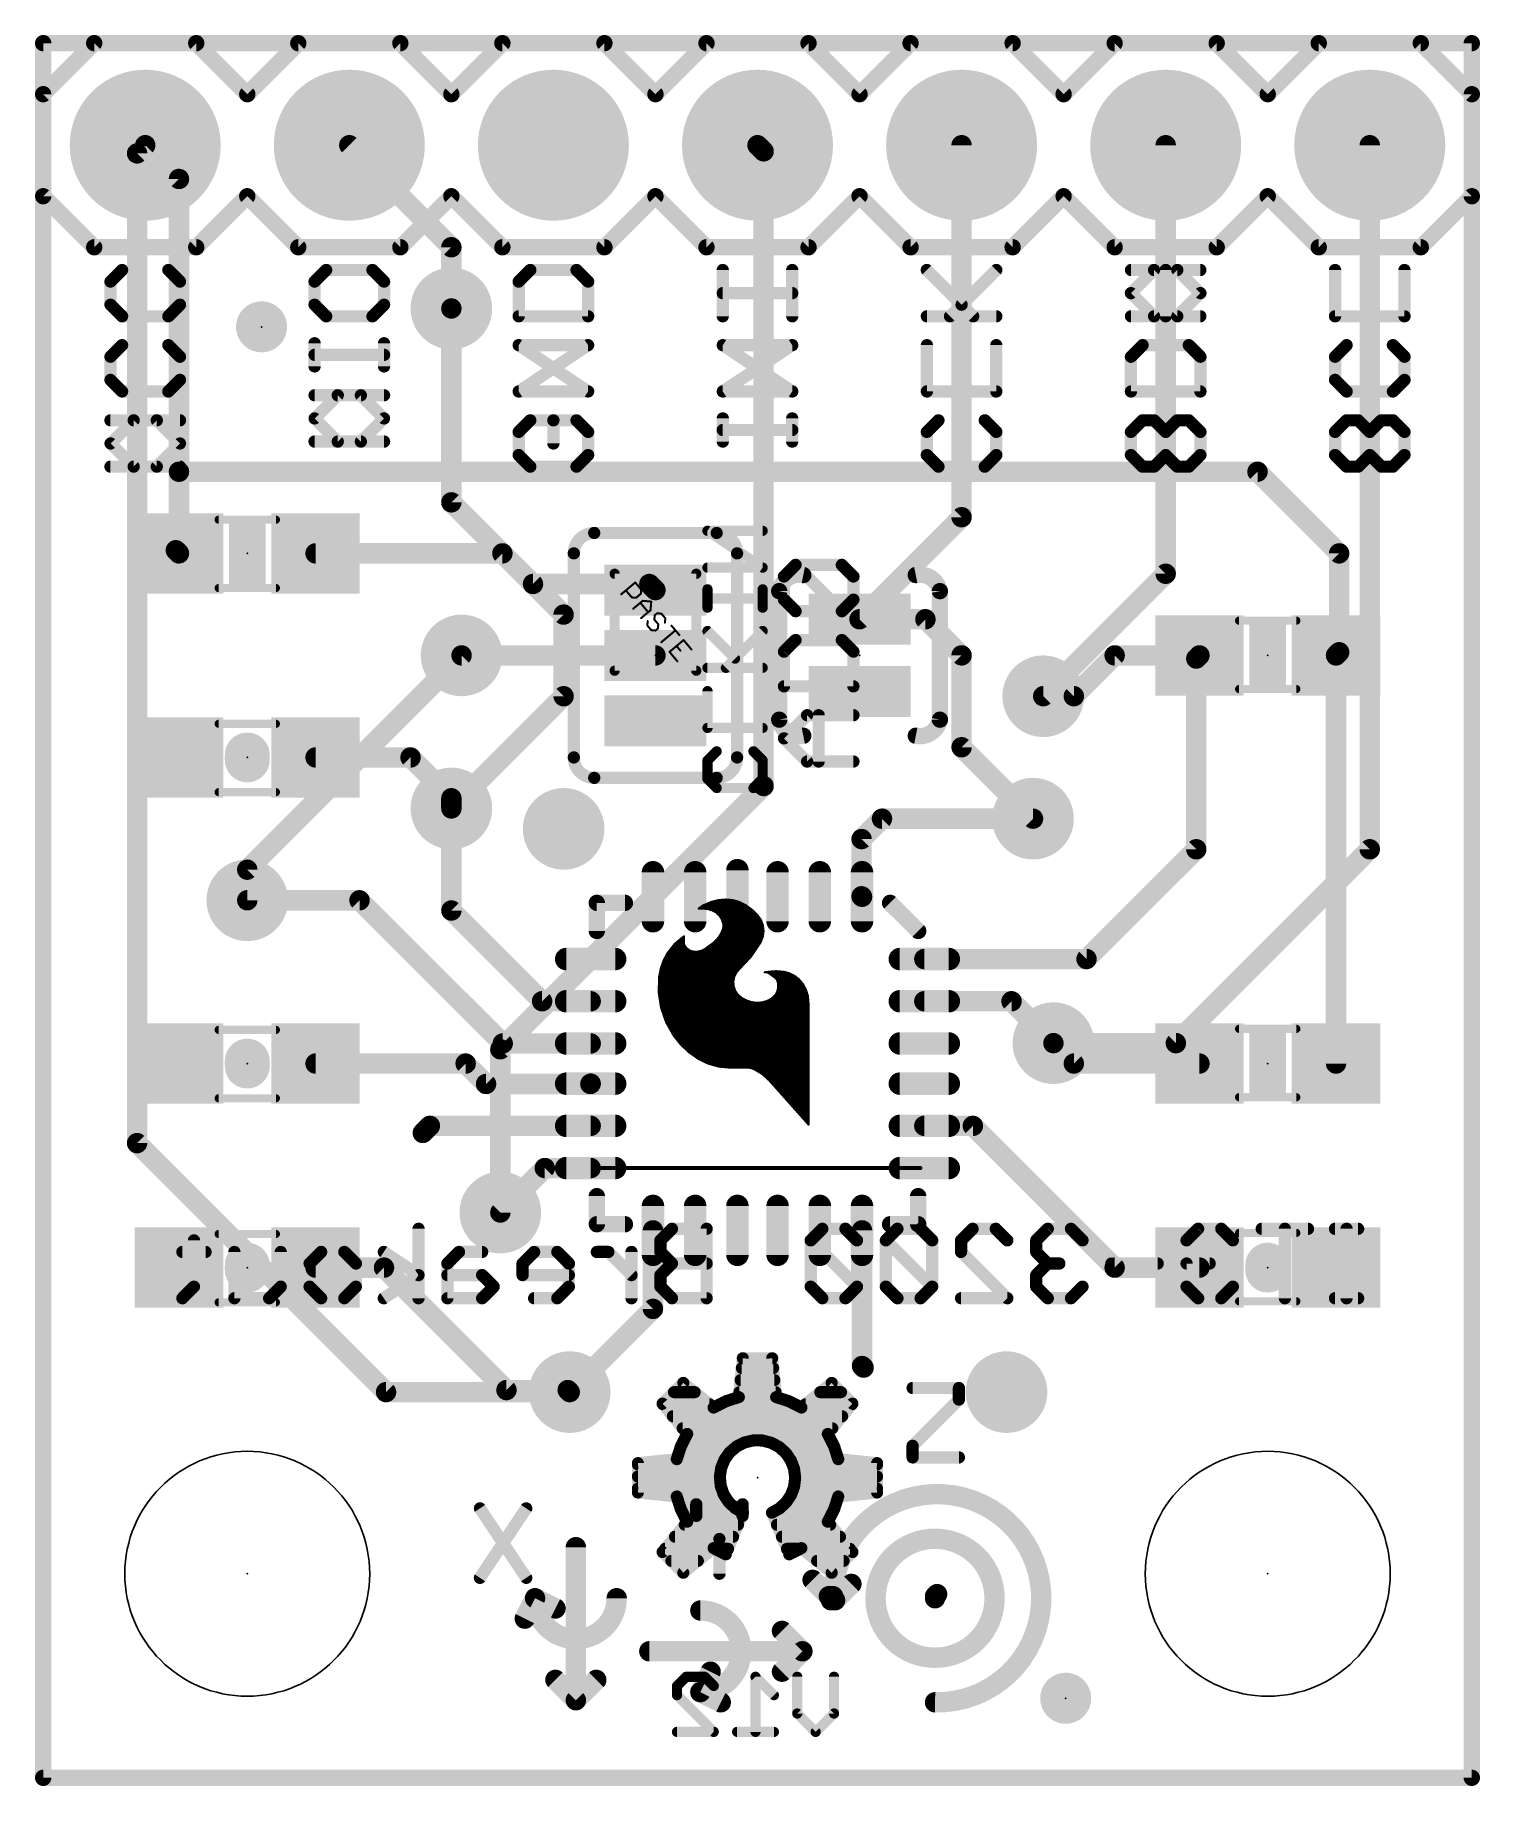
# Model space of a CAD drawing. Extents: x -27.9 to 17.9, y -15.2 to 21.7.
# Drawn here: x -0.1 to 17.88, y -0.1 to 21.69 of the extents above; entities outside this region: 1.
import ezdxf

# ---------------------------------------------------------------- set-up
doc = ezdxf.new("R2010")
doc.units = 0
for name, color, linetype in [('1', 12, 'CONTINUOUS'), ('16', 132, 'CONTINUOUS'), ('17', 110, 'CONTINUOUS'), ('18', 110, 'CONTINUOUS'), ('20', 53, 'CONTINUOUS'), ('21', 41, 'CONTINUOUS'), ('22', 40, 'CONTINUOUS'), ('23', 53, 'CONTINUOUS'), ('24', 53, 'CONTINUOUS'), ('49', 253, 'CONTINUOUS'), ('51', 53, 'CONTINUOUS')]:
    doc.layers.add(name, color=color, linetype=linetype)

# ---------------------------------------------------------------- blocks, each defined once
blk = doc.blocks.new('RECT')
blk.add_solid([(-0.5, -0.5), (0.5, -0.5), (-0.5, 0.5), (0.5, 0.5)])
blk = doc.blocks.new('PIE')
at = {"const_width": 0.5}
blk.add_lwpolyline([(0, -0.25, 1), (0, 0.25, 1), (0, -0.25)], format="xyb", dxfattribs=at)
blk = doc.blocks.new('ROUNDP')
at = {"const_width": 0.5}
blk.add_lwpolyline([(0, -0.25, 1), (0, 0.25, 1), (0, -0.25)], format="xyb", dxfattribs=at)
blk = doc.blocks.new('RECT142240X44704R100')
at = {"const_width": 0.1397}
blk.add_lwpolyline([(0.3747, 0), (0.3747, 0, 0.4142), (0.3048, 0.0699), (-0.3048, 0.0699, 0.4142), (-0.3747, 0), (-0.3747, 0, 0.4142), (-0.3048, -0.0699), (0.3048, -0.0699, 0.4142)], format="xyb", close=True, dxfattribs=at)
blk.add_solid([(-0.3302, -0.0254), (0.3302, -0.0254), (-0.3302, 0.0254), (0.3302, 0.0254)])
blk = doc.blocks.new('ROUNDV')
at = {"const_width": 0.5}
blk.add_lwpolyline([(0, -0.25, 1), (0, 0.25, 1), (0, -0.25)], format="xyb", dxfattribs=at)

msp = doc.modelspace()

# ---------------------------------------------------------------- linework, layer by layer
at = {"layer": '1'}
for points, const_width in [([(0, 0), (0, 21.59)], 0.2032), ([(0, 21.59), (17.78, 21.59)], 0.2032), ([(17.78, 21.59), (17.78, 0)], 0.2032), ([(1.69, 19.9), (1.27, 20.32)], 0.254), ([(1.69, 16.256), (1.69, 19.9)], 0.254), ([(1.69, 15.24), (1.69, 16.256)], 0.254), ([(15.113, 16.256), (1.69, 16.256)], 0.254), ([(16.129, 15.24), (15.113, 16.256)], 0.254), ([(1.651, 15.279), (1.69, 15.24)], 0.254), ([(3.39, 15.24), (5.715, 15.24)], 0.254), ([(5.715, 15.24), (6.096, 14.859)], 0.254), ([(16.129, 14.009), (16.129, 15.24)], 0.254), ([(6.096, 14.859), (7.5438, 14.859)], 0.254), ([(7.5438, 14.859), (7.62, 14.7828)], 0.254), ([(5.207, 13.97), (7.62, 13.97)], 0.254), ([(12.827, 13.462), (13.335, 13.97)], 0.254), ([(13.335, 13.97), (14.39, 13.97)], 0.254), ([(14.351, 13.931), (14.39, 13.97)], 0.254), ([(14.351, 11.557), (14.351, 13.931)], 0.254), ([(16.129, 14.009), (16.09, 13.97)], 0.254), ([(16.09, 13.97), (16.09, 8.89)], 0.254), ([(12.446, 13.462), (12.827, 13.462)], 0.254), ([(4.572, 12.7), (3.39, 12.7)], 0.254), ([(5.08, 12.192), (4.572, 12.7)], 0.254), ([(5.08, 12.065), (5.08, 12.192)], 0.254), ([(5.08, 10.795), (5.08, 12.065)], 0.254), ([(10.1854, 11.684), (10.4394, 11.938)], 0.254), ([(10.4394, 11.938), (12.319, 11.938)], 0.254), ([(10.1854, 10.9716), (10.1854, 11.684)], 0.254), ([(12.9848, 10.1908), (14.351, 11.557)], 0.254), ([(3.937, 10.922), (2.54, 10.922)], 0.254), ([(5.719, 9.14), (3.937, 10.922)], 0.254), ([(6.2096, 9.6654), (5.08, 10.795)], 0.254), ([(10.1908, 10.9662), (10.1854, 10.9716)], 0.254), ([(10.9662, 10.1908), (12.9848, 10.1908)], 0.254), ([(6.8138, 9.6654), (6.2096, 9.6654)], 0.254), ([(10.9662, 9.6654), (12.0516, 9.6654)], 0.254), ([(12.0516, 9.6654), (12.573, 9.144)], 0.254), ([(6.8138, 9.14), (5.719, 9.14)], 0.254), ([(12.827, 8.89), (12.573, 9.144)], 0.254), ([(5.2578, 8.89), (3.39, 8.89)], 0.254), ([(5.5118, 8.636), (5.2578, 8.89)], 0.254), ([(14.39, 8.89), (12.827, 8.89)], 0.254), ([(6.8098, 8.636), (5.5118, 8.636)], 0.254), ([(6.8138, 8.64), (6.8098, 8.636)], 0.254), ([(4.8126, 8.1146), (4.7244, 8.0264)], 0.254), ([(6.8138, 8.1146), (4.8126, 8.1146)], 0.254), ([(10.9662, 8.1146), (11.5704, 8.1146)], 0.254), ([(11.5704, 8.1146), (13.335, 6.35)], 0.254), ([(6.243, 7.5892), (5.6896, 7.0358)], 0.254), ([(6.8138, 7.5892), (6.243, 7.5892)], 0.254), ([(7.5892, 6.8138), (7.5892, 5.8366)], 0.254), ([(10.1908, 6.8138), (10.1908, 5.1254)], 0.254), ([(3.39, 6.35), (4.2418, 6.35)], 0.254), ([(4.2418, 6.35), (5.7658, 4.826)], 0.254), ([(13.335, 6.35), (14.39, 6.35)], 0.254), ([(7.5892, 5.8366), (6.5532, 4.8006)], 0.254), ([(10.1908, 5.1254), (10.2108, 5.1054)], 0.254), ([(5.7658, 4.826), (6.5278, 4.826)], 0.254), ([(6.5278, 4.826), (6.5532, 4.8006)], 0.254), ([(17.78, 0), (0, 0)], 0.2032)]:
    msp.add_lwpolyline(points, dxfattribs=dict(at, const_width=const_width))
for points, const_width in [([(0.0508, 21.59, 1), (-0.0508, 21.59)], 0.1016), ([(0, 21.6408, 1), (0, 21.5392)], 0.1016), ([(17.8308, 21.59, 1), (17.7292, 21.59)], 0.1016), ([(17.78, 21.5392, 1), (17.78, 21.6408)], 0.1016), ([(1.3149, 20.3649, 1), (1.2251, 20.2751)], 0.127), ([(1.7535, 19.9, 1), (1.6265, 19.9)], 0.127), ([(1.6451, 19.8551, 1), (1.7349, 19.9449)], 0.127), ([(1.7535, 16.256, 1), (1.6265, 16.256)], 0.127), ([(1.69, 16.3195, 1), (1.69, 16.1925)], 0.127), ([(15.1579, 16.3009, 1), (15.0681, 16.2111)], 0.127), ([(15.113, 16.1925, 1), (15.113, 16.3195)], 0.127), ([(1.6265, 16.256, 1), (1.7535, 16.256)], 0.127), ([(1.6959, 15.3239, 1), (1.6061, 15.2341)], 0.127), ([(1.6265, 15.24, 1), (1.7535, 15.24)], 0.127), ([(1.6451, 15.1951, 1), (1.7349, 15.2849)], 0.127), ([(3.39, 15.3035, 1), (3.39, 15.1765)], 0.127), ([(5.7599, 15.2849, 1), (5.6701, 15.1951)], 0.127), ([(5.715, 15.1765, 1), (5.715, 15.3035)], 0.127), ([(16.1925, 15.24, 1), (16.0655, 15.24)], 0.127), ([(16.0841, 15.1951, 1), (16.1739, 15.2849)], 0.127), ([(6.096, 14.9225, 1), (6.096, 14.7955)], 0.127), ([(6.0511, 14.8141, 1), (6.1409, 14.9039)], 0.127), ([(7.5887, 14.9039, 1), (7.4989, 14.8141)], 0.127), ([(7.5438, 14.7955, 1), (7.5438, 14.9225)], 0.127), ([(7.5751, 14.7379, 1), (7.6649, 14.8277)], 0.127), ([(5.207, 14.0335, 1), (5.207, 13.9065)], 0.127), ([(7.62, 13.9065, 1), (7.62, 14.0335)], 0.127), ([(13.335, 14.0335, 1), (13.335, 13.9065)], 0.127), ([(13.3799, 13.9251, 1), (13.2901, 14.0149)], 0.127), ([(14.4145, 13.931, 1), (14.2875, 13.931)], 0.127), ([(14.3061, 13.9759, 1), (14.3959, 13.8861)], 0.127), ([(14.4349, 13.9251, 1), (14.3451, 14.0149)], 0.127), ([(14.39, 13.9065, 1), (14.39, 14.0335)], 0.127), ([(16.1535, 13.97, 1), (16.0265, 13.97)], 0.127), ([(16.0451, 14.0149, 1), (16.1349, 13.9251)], 0.127), ([(16.0655, 14.009, 1), (16.1925, 14.009)], 0.127), ([(16.1739, 13.9641, 1), (16.0841, 14.0539)], 0.127), ([(12.446, 13.5255, 1), (12.446, 13.3985)], 0.127), ([(12.7821, 13.5069, 1), (12.8719, 13.4171)], 0.127), ([(12.827, 13.3985, 1), (12.827, 13.5255)], 0.127), ([(3.39, 12.7635, 1), (3.39, 12.6365)], 0.127), ([(4.6169, 12.7449, 1), (4.5271, 12.6551)], 0.127), ([(4.572, 12.6365, 1), (4.572, 12.7635)], 0.127), ([(5.1435, 12.192, 1), (5.0165, 12.192)], 0.127), ([(5.0351, 12.1471, 1), (5.1249, 12.2369)], 0.127), ([(5.1435, 12.065, 1), (5.0165, 12.065)], 0.127), ([(5.0165, 12.065, 1), (5.1435, 12.065)], 0.127), ([(10.4394, 12.0015, 1), (10.4394, 11.8745)], 0.127), ([(10.4843, 11.8931, 1), (10.3945, 11.9829)], 0.127), ([(12.319, 11.8745, 1), (12.319, 12.0015)], 0.127), ([(10.2489, 11.684, 1), (10.1219, 11.684)], 0.127), ([(10.1405, 11.7289, 1), (10.2303, 11.6391)], 0.127), ([(14.2875, 11.557, 1), (14.4145, 11.557)], 0.127), ([(14.3959, 11.5121, 1), (14.3061, 11.6019)], 0.127), ([(2.54, 10.9855, 1), (2.54, 10.8585)], 0.127), ([(3.9819, 10.9669, 1), (3.8921, 10.8771)], 0.127), ([(3.937, 10.8585, 1), (3.937, 10.9855)], 0.127), ([(5.1249, 10.8399, 1), (5.0351, 10.7501)], 0.127), ([(10.2303, 11.0165, 1), (10.1405, 10.9267)], 0.127), ([(10.1219, 10.9716, 1), (10.2489, 10.9716)], 0.127), ([(10.1459, 10.9213, 1), (10.2357, 11.0111)], 0.127), ([(5.0165, 10.795, 1), (5.1435, 10.795)], 0.127), ([(10.9662, 10.2543, 1), (10.9662, 10.1273)], 0.127), ([(12.9399, 10.2357, 1), (13.0297, 10.1459)], 0.127), ([(12.9848, 10.1273, 1), (12.9848, 10.2543)], 0.127), ([(6.2096, 9.7289, 1), (6.2096, 9.6019)], 0.127), ([(6.1647, 9.6205, 1), (6.2545, 9.7103)], 0.127), ([(6.8138, 9.6019, 1), (6.8138, 9.7289)], 0.127), ([(10.9662, 9.7289, 1), (10.9662, 9.6019)], 0.127), ([(12.0965, 9.7103, 1), (12.0067, 9.6205)], 0.127), ([(12.0516, 9.6019, 1), (12.0516, 9.7289)], 0.127), ([(5.719, 9.2035, 1), (5.719, 9.0765)], 0.127), ([(5.6741, 9.0951, 1), (5.7639, 9.1849)], 0.127), ([(6.8138, 9.0765, 1), (6.8138, 9.2035)], 0.127), ([(12.6179, 9.1889, 1), (12.5281, 9.0991)], 0.127), ([(12.5281, 9.0991, 1), (12.6179, 9.1889)], 0.127), ([(3.39, 8.9535, 1), (3.39, 8.8265)], 0.127), ([(5.3027, 8.9349, 1), (5.2129, 8.8451)], 0.127), ([(5.2578, 8.8265, 1), (5.2578, 8.9535)], 0.127), ([(12.827, 8.9535, 1), (12.827, 8.8265)], 0.127), ([(12.7821, 8.8451, 1), (12.8719, 8.9349)], 0.127), ([(14.39, 8.8265, 1), (14.39, 8.9535)], 0.127), ([(16.0265, 8.89, 1), (16.1535, 8.89)], 0.127), ([(5.5118, 8.6995, 1), (5.5118, 8.5725)], 0.127), ([(5.4669, 8.5911, 1), (5.5567, 8.6809)], 0.127), ([(6.7649, 8.6809, 1), (6.8547, 8.5911)], 0.127), ([(6.8587, 8.5951, 1), (6.7689, 8.6849)], 0.127), ([(6.8098, 8.5725, 1), (6.8098, 8.6995)], 0.127), ([(4.6795, 8.0713, 1), (4.7693, 7.9815)], 0.127), ([(4.8126, 8.1781, 1), (4.8126, 8.0511)], 0.127), ([(4.8575, 8.0697, 1), (4.7677, 8.1595)], 0.127), ([(6.8138, 8.0511, 1), (6.8138, 8.1781)], 0.127), ([(10.9662, 8.1781, 1), (10.9662, 8.0511)], 0.127), ([(11.6153, 8.1595, 1), (11.5255, 8.0697)], 0.127), ([(11.5704, 8.0511, 1), (11.5704, 8.1781)], 0.127), ([(6.243, 7.6527, 1), (6.243, 7.5257)], 0.127), ([(6.2879, 7.5443, 1), (6.1981, 7.6341)], 0.127), ([(6.8138, 7.5257, 1), (6.8138, 7.6527)], 0.127), ([(5.6447, 7.0807, 1), (5.7345, 6.9909)], 0.127), ([(7.6527, 6.8138, 1), (7.5257, 6.8138)], 0.127), ([(10.2543, 6.8138, 1), (10.1273, 6.8138)], 0.127), ([(3.39, 6.4135, 1), (3.39, 6.2865)], 0.127), ([(4.2867, 6.3949, 1), (4.1969, 6.3051)], 0.127), ([(4.2418, 6.2865, 1), (4.2418, 6.4135)], 0.127), ([(13.335, 6.4135, 1), (13.335, 6.2865)], 0.127), ([(13.2901, 6.3051, 1), (13.3799, 6.3949)], 0.127), ([(14.39, 6.2865, 1), (14.39, 6.4135)], 0.127), ([(7.5257, 5.8366, 1), (7.6527, 5.8366)], 0.127), ([(7.6341, 5.7917, 1), (7.5443, 5.8815)], 0.127), ([(10.2357, 5.1703, 1), (10.1459, 5.0805)], 0.127), ([(10.1273, 5.1254, 1), (10.2543, 5.1254)], 0.127), ([(10.1659, 5.0605, 1), (10.2557, 5.1503)], 0.127), ([(5.7658, 4.8895, 1), (5.7658, 4.7625)], 0.127), ([(5.7209, 4.7811, 1), (5.8107, 4.8709)], 0.127), ([(6.5727, 4.8709, 1), (6.4829, 4.7811)], 0.127), ([(6.5083, 4.8455, 1), (6.5981, 4.7557)], 0.127), ([(6.5083, 4.7557, 1), (6.5981, 4.8455)], 0.127), ([(6.5278, 4.7625, 1), (6.5278, 4.8895)], 0.127), ([(0, 0.0508, 1), (0, -0.0508)], 0.1016), ([(-0.0508, 0, 1), (0.0508, 0)], 0.1016), ([(17.7292, 0, 1), (17.8308, 0)], 0.1016), ([(17.78, -0.0508, 1), (17.78, 0.0508)], 0.1016)]:
    msp.add_lwpolyline(points, format="xyb", dxfattribs=dict(at, const_width=const_width))
at = {"layer": '16'}
for points, const_width in [([(0, 0), (0, 21.59)], 0.2032), ([(0, 21.59), (17.78, 21.59)], 0.2032), ([(17.78, 21.59), (17.78, 0)], 0.2032), ([(1.1684, 20.2184), (1.27, 20.32)], 0.254), ([(1.1684, 7.8994), (1.1684, 20.2184)], 0.254), ([(5.08, 19.05), (3.81, 20.32)], 0.254), ([(8.9662, 20.2438), (8.89, 20.32)], 0.254), ([(8.9662, 12.3444), (8.9662, 20.2438)], 0.254), ([(11.43, 20.32), (11.43, 15.69)], 0.254), ([(13.97, 20.32), (13.97, 14.986)], 0.254), ([(16.51, 11.557), (16.51, 20.32)], 0.254), ([(5.08, 18.288), (5.08, 19.05)], 0.254), ([(5.08, 18.288), (5.08, 15.875)], 0.254), ([(5.08, 15.875), (6.477, 14.478)], 0.254), ([(11.43, 15.69), (10.16, 14.42)], 0.254), ([(13.97, 14.986), (12.446, 13.462)], 0.254), ([(6.477, 14.478), (6.477, 13.462)], 0.254), ([(10.16, 14.42), (10.98, 14.42)], 0.254), ([(10.98, 14.42), (11.43, 13.97)], 0.254), ([(2.54, 11.303), (5.207, 13.97)], 0.254), ([(11.43, 13.97), (11.43, 12.827)], 0.254), ([(6.477, 13.462), (5.08, 12.065)], 0.254), ([(11.43, 12.827), (12.319, 11.938)], 0.254), ([(5.6896, 9.0678), (8.9662, 12.3444)], 0.254), ([(14.097, 9.144), (16.51, 11.557)], 0.254), ([(2.54, 10.922), (2.54, 11.303)], 0.254), ([(5.6896, 7.0358), (5.6896, 9.0678)], 0.254), ([(12.573, 9.144), (14.097, 9.144)], 0.254), ([(4.2672, 4.8006), (1.1684, 7.8994)], 0.254), ([(6.5532, 4.8006), (4.2672, 4.8006)], 0.254), ([(7.8881, 1.1435), (8.0025, 1.2579)], 0.127), ([(8.0025, 1.2579), (8.2313, 1.2579)], 0.127), ([(8.2313, 1.2579), (8.3457, 1.1435)], 0.127), ([(9.0941, 1.0291), (8.8653, 1.2579)], 0.127), ([(8.8653, 1.2579), (8.8653, 0.5715)], 0.127), ([(9.3849, 0.8003), (9.3849, 1.2579)], 0.127), ([(9.8425, 1.2579), (9.8425, 0.8003)], 0.127), ([(7.8881, 1.0291), (7.8881, 1.1435)], 0.127), ([(8.3457, 0.5715), (7.8881, 1.0291)], 0.127), ([(9.6137, 0.5715), (9.3849, 0.8003)], 0.127), ([(9.8425, 0.8003), (9.6137, 0.5715)], 0.127), ([(7.8881, 0.5715), (8.3457, 0.5715)], 0.127), ([(9.0941, 0.5715), (8.6365, 0.5715)], 0.127), ([(17.78, 0), (0, 0)], 0.2032)]:
    msp.add_lwpolyline(points, dxfattribs=dict(at, const_width=const_width))
for points, const_width in [([(0.0508, 21.59, 1), (-0.0508, 21.59)], 0.1016), ([(0, 21.6408, 1), (0, 21.5392)], 0.1016), ([(17.8308, 21.59, 1), (17.7292, 21.59)], 0.1016), ([(17.78, 21.5392, 1), (17.78, 21.6408)], 0.1016), ([(1.2319, 20.2184, 1), (1.1049, 20.2184)], 0.127), ([(1.1235, 20.2633, 1), (1.2133, 20.1735)], 0.127), ([(1.3149, 20.2751, 1), (1.2251, 20.3649)], 0.127), ([(3.8549, 20.3649, 1), (3.7651, 20.2751)], 0.127), ([(8.9349, 20.3649, 1), (8.8451, 20.2751)], 0.127), ([(9.0297, 20.2438, 1), (8.9027, 20.2438)], 0.127), ([(8.9213, 20.1989, 1), (9.0111, 20.2887)], 0.127), ([(11.4935, 20.32, 1), (11.3665, 20.32)], 0.127), ([(14.0335, 20.32, 1), (13.9065, 20.32)], 0.127), ([(16.5735, 20.32, 1), (16.4465, 20.32)], 0.127), ([(5.1435, 19.05, 1), (5.0165, 19.05)], 0.127), ([(5.0351, 19.0051, 1), (5.1249, 19.0949)], 0.127), ([(5.1435, 18.288, 1), (5.0165, 18.288)], 0.127), ([(5.0165, 18.288, 1), (5.1435, 18.288)], 0.127), ([(5.1249, 15.9199, 1), (5.0351, 15.8301)], 0.127), ([(5.0165, 15.875, 1), (5.1435, 15.875)], 0.127), ([(11.3665, 15.69, 1), (11.4935, 15.69)], 0.127), ([(11.4749, 15.6451, 1), (11.3851, 15.7349)], 0.127), ([(13.9065, 14.986, 1), (14.0335, 14.986)], 0.127), ([(14.0149, 14.9411, 1), (13.9251, 15.0309)], 0.127), ([(6.5405, 14.478, 1), (6.4135, 14.478)], 0.127), ([(6.4321, 14.4331, 1), (6.5219, 14.5229)], 0.127), ([(10.16, 14.4835, 1), (10.16, 14.3565)], 0.127), ([(10.1151, 14.4649, 1), (10.2049, 14.3751)], 0.127), ([(11.0249, 14.4649, 1), (10.9351, 14.3751)], 0.127), ([(10.98, 14.3565, 1), (10.98, 14.4835)], 0.127), ([(5.2519, 13.9251, 1), (5.1621, 14.0149)], 0.127), ([(11.4935, 13.97, 1), (11.3665, 13.97)], 0.127), ([(11.3851, 13.9251, 1), (11.4749, 14.0149)], 0.127), ([(6.4135, 13.462, 1), (6.5405, 13.462)], 0.127), ([(6.5219, 13.4171, 1), (6.4321, 13.5069)], 0.127), ([(12.4011, 13.5069, 1), (12.4909, 13.4171)], 0.127), ([(11.4749, 12.8719, 1), (11.3851, 12.7821)], 0.127), ([(11.3665, 12.827, 1), (11.4935, 12.827)], 0.127), ([(9.0111, 12.2995, 1), (8.9213, 12.3893)], 0.127), ([(8.9027, 12.3444, 1), (9.0297, 12.3444)], 0.127), ([(5.0351, 12.1099, 1), (5.1249, 12.0201)], 0.127), ([(12.2741, 11.8931, 1), (12.3639, 11.9829)], 0.127), ([(16.4465, 11.557, 1), (16.5735, 11.557)], 0.127), ([(16.5549, 11.5121, 1), (16.4651, 11.6019)], 0.127), ([(2.6035, 11.303, 1), (2.4765, 11.303)], 0.127), ([(2.4951, 11.3479, 1), (2.5849, 11.2581)], 0.127), ([(2.4765, 10.922, 1), (2.6035, 10.922)], 0.127), ([(5.7531, 9.0678, 1), (5.6261, 9.0678)], 0.127), ([(5.6447, 9.1127, 1), (5.7345, 9.0229)], 0.127), ([(12.573, 9.2075, 1), (12.573, 9.0805)], 0.127), ([(14.0521, 9.1889, 1), (14.1419, 9.0991)], 0.127), ([(14.097, 9.0805, 1), (14.097, 9.2075)], 0.127), ([(1.2133, 7.9443, 1), (1.1235, 7.8545)], 0.127), ([(1.1049, 7.8994, 1), (1.2319, 7.8994)], 0.127), ([(5.6261, 7.0358, 1), (5.7531, 7.0358)], 0.127), ([(4.2672, 4.8641, 1), (4.2672, 4.7371)], 0.127), ([(4.2223, 4.7557, 1), (4.3121, 4.8455)], 0.127), ([(6.5532, 4.7371, 1), (6.5532, 4.8641)], 0.127), ([(8.0025, 1.2896, 1), (8.0025, 1.2261)], 0.0635), ([(8.0249, 1.2354, 1), (7.98, 1.2803)], 0.0635), ([(8.2537, 1.2803, 1), (8.2088, 1.2354)], 0.0635), ([(8.2313, 1.2261, 1), (8.2313, 1.2896)], 0.0635), ([(8.897, 1.2579, 1), (8.8335, 1.2579)], 0.0635), ([(8.8877, 1.2803, 1), (8.8428, 1.2354)], 0.0635), ([(9.4167, 1.2579, 1), (9.3532, 1.2579)], 0.0635), ([(9.8743, 1.2579, 1), (9.8108, 1.2579)], 0.0635), ([(7.9198, 1.1435, 1), (7.8563, 1.1435)], 0.0635), ([(7.8656, 1.1659, 1), (7.9105, 1.121)], 0.0635), ([(7.9105, 1.0515, 1), (7.8656, 1.0066)], 0.0635), ([(8.3232, 1.121, 1), (8.3681, 1.1659)], 0.0635), ([(7.8563, 1.0291, 1), (7.9198, 1.0291)], 0.0635), ([(9.0716, 1.0066, 1), (9.1165, 1.0515)], 0.0635), ([(9.3532, 0.8003, 1), (9.4167, 0.8003)], 0.0635), ([(9.4074, 0.8227, 1), (9.3625, 0.7778)], 0.0635), ([(9.8108, 0.8003, 1), (9.8743, 0.8003)], 0.0635), ([(9.865, 0.7778, 1), (9.82, 0.8227)], 0.0635), ([(7.8881, 0.6033, 1), (7.8881, 0.5397)], 0.0635), ([(8.3232, 0.549, 1), (8.3681, 0.594)], 0.0635), ([(8.3457, 0.5397, 1), (8.3457, 0.6033)], 0.0635), ([(8.6365, 0.6033, 1), (8.6365, 0.5397)], 0.0635), ([(8.8335, 0.5715, 1), (8.897, 0.5715)], 0.0635), ([(9.0941, 0.5397, 1), (9.0941, 0.6033)], 0.0635), ([(9.5913, 0.594, 1), (9.6362, 0.549)], 0.0635), ([(9.5913, 0.549, 1), (9.6362, 0.594)], 0.0635), ([(0, 0.0508, 1), (0, -0.0508)], 0.1016), ([(-0.0508, 0, 1), (0.0508, 0)], 0.1016), ([(17.7292, 0, 1), (17.8308, 0)], 0.1016), ([(17.78, -0.0508, 1), (17.78, 0.0508)], 0.1016)]:
    msp.add_lwpolyline(points, format="xyb", dxfattribs=dict(at, const_width=const_width))
at = {"layer": '20', "const_width": 0.2032}
for points in [[(0, 0), (0, 21.59)], [(0, 21.59), (17.78, 21.59)], [(17.78, 21.59), (17.78, 0)], [(17.78, 0), (0, 0)]]:
    msp.add_lwpolyline(points, dxfattribs=at)
at = {"layer": '20', "const_width": 0.1016}
for points in [[(0.0508, 21.59, 1), (-0.0508, 21.59)], [(0, 21.6408, 1), (0, 21.5392)], [(17.8308, 21.59, 1), (17.7292, 21.59)], [(17.78, 21.5392, 1), (17.78, 21.6408)], [(0, 0.0508, 1), (0, -0.0508)], [(-0.0508, 0, 1), (0.0508, 0)], [(17.7292, 0, 1), (17.8308, 0)], [(17.78, -0.0508, 1), (17.78, 0.0508)]]:
    msp.add_lwpolyline(points, format="xyb", dxfattribs=at)
at = {"layer": '20'}
for centre in [(2.54, 2.54), (15.24, 2.54)]:
    msp.add_circle(centre, 1.524, dxfattribs=at)
at = {"layer": '21'}
for points, const_width in [([(0.635, 21.59), (0, 20.955)], 0.2032), ([(0.635, 21.59), (1.905, 21.59)], 0.2032), ([(1.905, 21.59), (2.54, 20.955)], 0.2032), ([(2.54, 20.955), (3.175, 21.59)], 0.2032), ([(3.175, 21.59), (4.445, 21.59)], 0.2032), ([(4.445, 21.59), (5.08, 20.955)], 0.2032), ([(5.08, 20.955), (5.715, 21.59)], 0.2032), ([(5.715, 21.59), (6.985, 21.59)], 0.2032), ([(6.985, 21.59), (7.62, 20.955)], 0.2032), ([(8.255, 21.59), (7.62, 20.955)], 0.2032), ([(8.255, 21.59), (9.525, 21.59)], 0.2032), ([(9.525, 21.59), (10.16, 20.955)], 0.2032), ([(10.16, 20.955), (10.795, 21.59)], 0.2032), ([(10.795, 21.59), (12.065, 21.59)], 0.2032), ([(12.065, 21.59), (12.7, 20.955)], 0.2032), ([(12.7, 20.955), (13.335, 21.59)], 0.2032), ([(13.335, 21.59), (14.605, 21.59)], 0.2032), ([(14.605, 21.59), (15.24, 20.955)], 0.2032), ([(15.875, 21.59), (15.24, 20.955)], 0.2032), ([(15.875, 21.59), (17.145, 21.59)], 0.2032), ([(17.145, 21.59), (17.78, 20.955)], 0.2032), ([(0, 20.955), (0, 19.685)], 0.2032), ([(17.78, 20.955), (17.78, 19.685)], 0.2032), ([(0, 19.685), (0.635, 19.05)], 0.2032), ([(2.54, 19.685), (1.905, 19.05)], 0.2032), ([(3.175, 19.05), (2.54, 19.685)], 0.2032), ([(5.08, 19.685), (4.445, 19.05)], 0.2032), ([(5.715, 19.05), (5.08, 19.685)], 0.2032), ([(7.62, 19.685), (6.985, 19.05)], 0.2032), ([(7.62, 19.685), (8.255, 19.05)], 0.2032), ([(10.16, 19.685), (9.525, 19.05)], 0.2032), ([(10.795, 19.05), (10.16, 19.685)], 0.2032), ([(12.7, 19.685), (12.065, 19.05)], 0.2032), ([(13.335, 19.05), (12.7, 19.685)], 0.2032), ([(15.24, 19.685), (14.605, 19.05)], 0.2032), ([(15.24, 19.685), (15.875, 19.05)], 0.2032), ([(17.78, 19.685), (17.145, 19.05)], 0.2032), ([(1.905, 19.05), (0.635, 19.05)], 0.2032), ([(4.445, 19.05), (3.175, 19.05)], 0.2032), ([(6.985, 19.05), (5.715, 19.05)], 0.2032), ([(9.525, 19.05), (8.255, 19.05)], 0.2032), ([(12.065, 19.05), (10.795, 19.05)], 0.2032), ([(14.605, 19.05), (13.335, 19.05)], 0.2032), ([(17.145, 19.05), (15.875, 19.05)], 0.2032), ([(0.9815, 18.7669), (0.8375, 18.6228)], 0.1524), ([(1.7018, 18.6228), (1.5577, 18.7669)], 0.1524), ([(3.5215, 18.7669), (3.3775, 18.6228)], 0.1524), ([(4.0977, 18.7669), (3.5215, 18.7669)], 0.1524), ([(4.2418, 18.6228), (4.0977, 18.7669)], 0.1524), ([(6.0615, 18.7669), (5.9175, 18.6228)], 0.1524), ([(6.6377, 18.7669), (6.0615, 18.7669)], 0.1524), ([(6.7818, 18.6228), (6.6377, 18.7669)], 0.1524), ([(8.4575, 18.1907), (8.4575, 18.7669)], 0.1524), ([(11.5737, 18.1907), (10.9975, 18.7669)], 0.1524), ([(11.4296, 18.3347), (11.8618, 18.7669)], 0.1524), ([(13.5375, 18.4788), (13.8256, 18.7669)], 0.1524), ([(13.8256, 18.7669), (14.4018, 18.7669)], 0.1524), ([(13.9696, 18.1907), (13.9696, 18.7669)], 0.1524), ([(16.9418, 18.1907), (16.9418, 18.7669)], 0.1524), ([(0.8375, 18.6228), (0.8375, 18.3347)], 0.1524), ([(1.7018, 18.3347), (1.7018, 18.6228)], 0.1524), ([(3.3775, 18.6228), (3.3775, 18.3347)], 0.1524), ([(4.2418, 18.3347), (4.2418, 18.6228)], 0.1524), ([(5.9175, 18.6228), (5.9175, 18.1907)], 0.1524), ([(6.7818, 18.1907), (6.7818, 18.6228)], 0.1524), ([(9.3218, 18.4788), (8.4575, 18.4788)], 0.1524), ([(13.8256, 18.1907), (13.5375, 18.4788)], 0.1524), ([(0.8375, 18.3347), (0.9815, 18.1907)], 0.1524), ([(1.5577, 18.1907), (1.7018, 18.3347)], 0.1524), ([(3.3775, 18.3347), (3.5215, 18.1907)], 0.1524), ([(4.0977, 18.1907), (4.2418, 18.3347)], 0.1524), ([(0.9815, 18.1907), (1.5577, 18.1907)], 0.1524), ([(3.5215, 18.1907), (4.0977, 18.1907)], 0.1524), ([(5.9175, 18.1907), (6.7818, 18.1907)], 0.1524), ([(10.9975, 18.1907), (11.8618, 18.1907)], 0.1524), ([(14.4018, 18.1907), (13.8256, 18.1907)], 0.1524), ([(16.0775, 18.1907), (16.9418, 18.1907)], 0.1524), ([(0.9815, 17.8314), (0.8375, 17.6873)], 0.1524), ([(1.7018, 17.6873), (1.5577, 17.8314)], 0.1524), ([(3.3775, 17.567), (3.3775, 17.8551)], 0.1524), ([(4.2418, 17.567), (4.2418, 17.8551)], 0.1524), ([(5.9175, 17.2552), (6.7818, 17.8314)], 0.1524), ([(6.7818, 17.8314), (5.9175, 17.8314)], 0.1524), ([(8.4575, 17.2552), (9.3218, 17.8314)], 0.1524), ([(9.3218, 17.8314), (8.4575, 17.8314)], 0.1524), ([(11.8618, 17.2552), (11.8618, 17.8314)], 0.1524), ([(13.6815, 17.8314), (13.5375, 17.6873)], 0.1524), ([(14.2577, 17.8314), (13.6815, 17.8314)], 0.1524), ([(14.4018, 17.6873), (14.2577, 17.8314)], 0.1524), ([(16.2215, 17.8314), (16.0775, 17.6873)], 0.1524), ([(16.9418, 17.6873), (16.7977, 17.8314)], 0.1524), ([(0.8375, 17.6873), (0.8375, 17.3992)], 0.1524), ([(1.7018, 17.3992), (1.7018, 17.6873)], 0.1524), ([(4.2418, 17.7111), (3.3775, 17.7111)], 0.1524), ([(13.5375, 17.6873), (13.5375, 17.2552)], 0.1524), ([(14.4018, 17.2552), (14.4018, 17.6873)], 0.1524), ([(16.0775, 17.6873), (16.0775, 17.3992)], 0.1524), ([(16.9418, 17.3992), (16.9418, 17.6873)], 0.1524), ([(0.8375, 17.3992), (0.9815, 17.2552)], 0.1524), ([(1.5577, 17.2552), (1.7018, 17.3992)], 0.1524), ([(16.0775, 17.3992), (16.2215, 17.2552)], 0.1524), ([(16.7977, 17.2552), (16.9418, 17.3992)], 0.1524), ([(0.9815, 17.2552), (1.5577, 17.2552)], 0.1524), ([(3.9537, 17.2077), (3.3775, 17.2077)], 0.1524), ([(4.2418, 16.9196), (3.9537, 17.2077)], 0.1524), ([(6.7818, 17.2552), (5.9175, 17.2552)], 0.1524), ([(9.3218, 17.2552), (8.4575, 17.2552)], 0.1524), ([(10.9975, 17.2552), (11.8618, 17.2552)], 0.1524), ([(13.5375, 17.2552), (14.4018, 17.2552)], 0.1524), ([(16.2215, 17.2552), (16.7977, 17.2552)], 0.1524), ([(1.4137, 16.8959), (0.8375, 16.8959)], 0.1524), ([(1.7018, 16.6078), (1.4137, 16.8959)], 0.1524), ([(3.9537, 16.6315), (4.2418, 16.9196)], 0.1524), ([(6.0615, 16.8959), (5.9175, 16.7518)], 0.1524), ([(5.9175, 16.7518), (5.9175, 16.4637)], 0.1524), ([(6.6377, 16.8959), (6.3496, 16.8959)], 0.1524), ([(6.3496, 16.8959), (6.3496, 16.6078)], 0.1524), ([(6.7818, 16.7518), (6.6377, 16.8959)], 0.1524), ([(6.7818, 16.4637), (6.7818, 16.7518)], 0.1524), ([(8.4575, 16.6315), (8.4575, 16.9196)], 0.1524), ([(9.3218, 16.7755), (8.4575, 16.7755)], 0.1524), ([(9.3218, 16.6315), (9.3218, 16.9196)], 0.1524), ([(11.1415, 16.8959), (10.9975, 16.7518)], 0.1524), ([(10.9975, 16.7518), (10.9975, 16.4637)], 0.1524), ([(11.8618, 16.7518), (11.7177, 16.8959)], 0.1524), ([(11.8618, 16.4637), (11.8618, 16.7518)], 0.1524), ([(13.6815, 16.8959), (13.5375, 16.7518)], 0.1524), ([(13.5375, 16.7518), (13.5375, 16.4637)], 0.1524), ([(13.9696, 16.7518), (14.1137, 16.8959)], 0.1524), ([(13.9696, 16.4637), (13.9696, 16.7518)], 0.1524), ([(14.1137, 16.8959), (14.2577, 16.8959)], 0.1524), ([(14.2577, 16.8959), (14.4018, 16.7518)], 0.1524), ([(14.4018, 16.7518), (14.4018, 16.4637)], 0.1524), ([(16.2215, 16.8959), (16.0775, 16.7518)], 0.1524), ([(16.0775, 16.7518), (16.0775, 16.4637)], 0.1524), ([(16.5096, 16.7518), (16.6537, 16.8959)], 0.1524), ([(16.5096, 16.4637), (16.5096, 16.7518)], 0.1524), ([(16.6537, 16.8959), (16.7977, 16.8959)], 0.1524), ([(16.7977, 16.8959), (16.9418, 16.7518)], 0.1524), ([(16.9418, 16.7518), (16.9418, 16.4637)], 0.1524), ([(1.4137, 16.3196), (1.7018, 16.6078)], 0.1524), ([(3.3775, 16.6315), (3.9537, 16.6315)], 0.1524), ([(0.8375, 16.3196), (1.4137, 16.3196)], 0.1524), ([(5.9175, 16.4637), (6.0615, 16.3196)], 0.1524), ([(6.0615, 16.3196), (6.6377, 16.3196)], 0.1524), ([(6.6377, 16.3196), (6.7818, 16.4637)], 0.1524), ([(10.9975, 16.4637), (11.1415, 16.3196)], 0.1524), ([(11.1415, 16.3196), (11.7177, 16.3196)], 0.1524), ([(11.7177, 16.3196), (11.8618, 16.4637)], 0.1524), ([(13.5375, 16.4637), (13.6815, 16.3196)], 0.1524), ([(13.6815, 16.3196), (13.8256, 16.3196)], 0.1524), ([(13.8256, 16.3196), (13.9696, 16.4637)], 0.1524), ([(14.4018, 16.4637), (14.2577, 16.3196)], 0.1524), ([(16.0775, 16.4637), (16.2215, 16.3196)], 0.1524), ([(16.2215, 16.3196), (16.3656, 16.3196)], 0.1524), ([(16.3656, 16.3196), (16.5096, 16.4637)], 0.1524), ([(16.9418, 16.4637), (16.7977, 16.3196)], 0.1524), ([(6.858, 15.494), (8.382, 15.494)], 0.1524), ([(6.604, 12.7), (6.604, 15.24)], 0.1524), ([(8.636, 15.24), (8.636, 12.7)], 0.1524), ([(9.2195, 14.9524), (9.3635, 15.0965)], 0.1524), ([(9.3635, 15.0965), (9.9397, 15.0965)], 0.1524), ([(9.9397, 14.5202), (9.3635, 15.0965)], 0.1524), ([(9.9397, 15.0965), (10.0838, 14.9524)], 0.1524), ([(9.2195, 14.6643), (9.2195, 14.9524)], 0.1524), ([(10.0838, 14.9524), (10.0838, 14.6643)], 0.1524), ([(9.3635, 14.5202), (9.2195, 14.6643)], 0.1524), ([(10.0838, 14.6643), (9.9397, 14.5202)], 0.1524), ([(9.9397, 14.5202), (9.3635, 14.5202)], 0.1524), ([(9.3635, 14.1609), (9.2195, 14.0169)], 0.1524), ([(9.9397, 14.1609), (9.3635, 14.1609)], 0.1524), ([(10.0838, 14.0169), (9.9397, 14.1609)], 0.1524), ([(9.2195, 14.0169), (9.2195, 13.5847)], 0.1524), ([(10.0838, 13.5847), (10.0838, 14.0169)], 0.1524), ([(9.2195, 13.5847), (10.0838, 13.5847)], 0.1524), ([(9.2195, 12.9373), (9.5076, 13.2254)], 0.1524), ([(9.5076, 13.2254), (10.0838, 13.2254)], 0.1524), ([(9.6516, 12.6492), (9.6516, 13.2254)], 0.1524), ([(2.54, 12.6695), (2.54, 12.7305)], 0.5588), ([(9.5076, 12.6492), (9.2195, 12.9373)], 0.1524), ([(10.0838, 12.6492), (9.5076, 12.6492)], 0.1524), ([(6.858, 12.446), (8.382, 12.446)], 0.1524), ([(6.89, 10.54), (6.89, 10.89)], 0.2032), ([(6.89, 10.89), (7.24, 10.89)], 0.2032), ([(10.89, 10.54), (10.54, 10.89)], 0.2032), ([(2.54, 8.8595), (2.54, 8.9205)], 0.5588), ([(6.89, 7.24), (6.89, 6.89)], 0.2032), ([(10.89, 6.89), (10.89, 7.24)], 0.2032), ([(7.24, 6.89), (6.89, 6.89)], 0.2032), ([(10.54, 6.89), (10.89, 6.89)], 0.2032), ([(2.54, 6.3195), (2.54, 6.3805)], 0.5588), ([(15.24, 6.3805), (15.24, 6.3195)], 0.5588), ([(10.8204, 4.8521), (11.3966, 4.8521)], 0.1524), ([(11.3966, 4.8521), (11.3966, 4.7081)], 0.1524), ([(11.3966, 4.7081), (10.8204, 4.1319)], 0.1524), ([(10.8204, 4.1319), (10.8204, 3.9878)], 0.1524), ([(10.8204, 3.9878), (11.3966, 3.9878)], 0.1524), ([(5.4356, 3.3535), (6.0118, 2.4892)], 0.1524), ([(6.0118, 3.3535), (5.4356, 2.4892)], 0.1524), ([(8.128, 3.4043), (8.128, 3.2603)], 0.1524), ([(8.128, 3.2603), (8.4161, 2.9722)], 0.1524), ([(8.4161, 2.9722), (8.7042, 3.2603)], 0.1524), ([(8.7042, 3.2603), (8.7042, 3.4043)], 0.1524), ([(6.6294, 0.9652), (6.6294, 2.8702)], 0.254), ([(8.4161, 2.9722), (8.4161, 2.54)], 0.1524), ([(9.779, 2.2606), (9.5758, 2.4638)], 0.254), ([(9.8552, 2.2098), (10.0584, 2.413)], 0.254), ([(11.0998, 2.2606), (11.1252, 2.286)], 0.254), ([(6.1214, 2.2352), (5.9944, 1.9812)], 0.254), ([(6.1214, 2.2352), (6.3754, 2.1082)], 0.254), ([(9.8298, 2.2606), (9.779, 2.2606)], 0.254), ([(9.8044, 2.2098), (9.8552, 2.2098)], 0.254), ([(11.0998, 2.2352), (11.0998, 2.2606)], 0.254), ([(9.4488, 1.5748), (9.1948, 1.8288)], 0.254), ([(9.4488, 1.5748), (7.5438, 1.5748)], 0.254), ([(9.4488, 1.5748), (9.1948, 1.3208)], 0.254), ([(6.6294, 0.9652), (6.3754, 1.2192)], 0.254), ([(6.6294, 0.9652), (6.8834, 1.2192)], 0.254), ([(8.1788, 1.0668), (8.3058, 1.3208)], 0.254), ([(8.1788, 1.0668), (8.4328, 0.9398)], 0.254)]:
    msp.add_lwpolyline(points, dxfattribs=dict(at, const_width=const_width))
for points, const_width in [([(0.635, 21.6408, 1), (0.635, 21.5392)], 0.1016), ([(0.6709, 21.5541, 1), (0.5991, 21.6259)], 0.1016), ([(1.9409, 21.6259, 1), (1.8691, 21.5541)], 0.1016), ([(1.905, 21.5392, 1), (1.905, 21.6408)], 0.1016), ([(3.175, 21.6408, 1), (3.175, 21.5392)], 0.1016), ([(3.2109, 21.5541, 1), (3.1391, 21.6259)], 0.1016), ([(4.4809, 21.6259, 1), (4.4091, 21.5541)], 0.1016), ([(4.445, 21.5392, 1), (4.445, 21.6408)], 0.1016), ([(5.715, 21.6408, 1), (5.715, 21.5392)], 0.1016), ([(5.7509, 21.5541, 1), (5.6791, 21.6259)], 0.1016), ([(7.0209, 21.6259, 1), (6.9491, 21.5541)], 0.1016), ([(6.985, 21.5392, 1), (6.985, 21.6408)], 0.1016), ([(8.255, 21.6408, 1), (8.255, 21.5392)], 0.1016), ([(8.2909, 21.5541, 1), (8.2191, 21.6259)], 0.1016), ([(9.5609, 21.6259, 1), (9.4891, 21.5541)], 0.1016), ([(9.525, 21.5392, 1), (9.525, 21.6408)], 0.1016), ([(10.795, 21.6408, 1), (10.795, 21.5392)], 0.1016), ([(10.8309, 21.5541, 1), (10.7591, 21.6259)], 0.1016), ([(12.1009, 21.6259, 1), (12.0291, 21.5541)], 0.1016), ([(12.065, 21.5392, 1), (12.065, 21.6408)], 0.1016), ([(13.335, 21.6408, 1), (13.335, 21.5392)], 0.1016), ([(13.3709, 21.5541, 1), (13.2991, 21.6259)], 0.1016), ([(14.6409, 21.6259, 1), (14.5691, 21.5541)], 0.1016), ([(14.605, 21.5392, 1), (14.605, 21.6408)], 0.1016), ([(15.875, 21.6408, 1), (15.875, 21.5392)], 0.1016), ([(15.9109, 21.5541, 1), (15.8391, 21.6259)], 0.1016), ([(17.1809, 21.6259, 1), (17.1091, 21.5541)], 0.1016), ([(17.145, 21.5392, 1), (17.145, 21.6408)], 0.1016), ([(0.0508, 20.955, 1), (-0.0508, 20.955)], 0.1016), ([(-0.0359, 20.9909, 1), (0.0359, 20.9191)], 0.1016), ([(2.5041, 20.9909, 1), (2.5759, 20.9191)], 0.1016), ([(2.5041, 20.9191, 1), (2.5759, 20.9909)], 0.1016), ([(5.0441, 20.9909, 1), (5.1159, 20.9191)], 0.1016), ([(5.0441, 20.9191, 1), (5.1159, 20.9909)], 0.1016), ([(7.5841, 20.9909, 1), (7.6559, 20.9191)], 0.1016), ([(7.5841, 20.9191, 1), (7.6559, 20.9909)], 0.1016), ([(10.1241, 20.9909, 1), (10.1959, 20.9191)], 0.1016), ([(10.1241, 20.9191, 1), (10.1959, 20.9909)], 0.1016), ([(12.6641, 20.9909, 1), (12.7359, 20.9191)], 0.1016), ([(12.6641, 20.9191, 1), (12.7359, 20.9909)], 0.1016), ([(15.2041, 20.9909, 1), (15.2759, 20.9191)], 0.1016), ([(15.2041, 20.9191, 1), (15.2759, 20.9909)], 0.1016), ([(17.8308, 20.955, 1), (17.7292, 20.955)], 0.1016), ([(17.7441, 20.9191, 1), (17.8159, 20.9909)], 0.1016), ([(0.0359, 19.7209, 1), (-0.0359, 19.6491)], 0.1016), ([(-0.0508, 19.685, 1), (0.0508, 19.685)], 0.1016), ([(2.5759, 19.7209, 1), (2.5041, 19.6491)], 0.1016), ([(2.5759, 19.6491, 1), (2.5041, 19.7209)], 0.1016), ([(5.1159, 19.7209, 1), (5.0441, 19.6491)], 0.1016), ([(5.1159, 19.6491, 1), (5.0441, 19.7209)], 0.1016), ([(7.6559, 19.7209, 1), (7.5841, 19.6491)], 0.1016), ([(7.6559, 19.6491, 1), (7.5841, 19.7209)], 0.1016), ([(10.1959, 19.7209, 1), (10.1241, 19.6491)], 0.1016), ([(10.1959, 19.6491, 1), (10.1241, 19.7209)], 0.1016), ([(12.7359, 19.7209, 1), (12.6641, 19.6491)], 0.1016), ([(12.7359, 19.6491, 1), (12.6641, 19.7209)], 0.1016), ([(15.2759, 19.7209, 1), (15.2041, 19.6491)], 0.1016), ([(15.2759, 19.6491, 1), (15.2041, 19.7209)], 0.1016), ([(17.7292, 19.685, 1), (17.8308, 19.685)], 0.1016), ([(17.8159, 19.6491, 1), (17.7441, 19.7209)], 0.1016), ([(0.635, 19.1008, 1), (0.635, 18.9992)], 0.1016), ([(0.5991, 19.0141, 1), (0.6709, 19.0859)], 0.1016), ([(1.8691, 19.0859, 1), (1.9409, 19.0141)], 0.1016), ([(1.905, 18.9992, 1), (1.905, 19.1008)], 0.1016), ([(3.175, 19.1008, 1), (3.175, 18.9992)], 0.1016), ([(3.1391, 19.0141, 1), (3.2109, 19.0859)], 0.1016), ([(4.4091, 19.0859, 1), (4.4809, 19.0141)], 0.1016), ([(4.445, 18.9992, 1), (4.445, 19.1008)], 0.1016), ([(5.715, 19.1008, 1), (5.715, 18.9992)], 0.1016), ([(5.6791, 19.0141, 1), (5.7509, 19.0859)], 0.1016), ([(6.9491, 19.0859, 1), (7.0209, 19.0141)], 0.1016), ([(6.985, 18.9992, 1), (6.985, 19.1008)], 0.1016), ([(8.255, 19.1008, 1), (8.255, 18.9992)], 0.1016), ([(8.2191, 19.0141, 1), (8.2909, 19.0859)], 0.1016), ([(9.4891, 19.0859, 1), (9.5609, 19.0141)], 0.1016), ([(9.525, 18.9992, 1), (9.525, 19.1008)], 0.1016), ([(10.795, 19.1008, 1), (10.795, 18.9992)], 0.1016), ([(10.7591, 19.0141, 1), (10.8309, 19.0859)], 0.1016), ([(12.0291, 19.0859, 1), (12.1009, 19.0141)], 0.1016), ([(12.065, 18.9992, 1), (12.065, 19.1008)], 0.1016), ([(13.335, 19.1008, 1), (13.335, 18.9992)], 0.1016), ([(13.2991, 19.0141, 1), (13.3709, 19.0859)], 0.1016), ([(14.5691, 19.0859, 1), (14.6409, 19.0141)], 0.1016), ([(14.605, 18.9992, 1), (14.605, 19.1008)], 0.1016), ([(15.875, 19.1008, 1), (15.875, 18.9992)], 0.1016), ([(15.8391, 19.0141, 1), (15.9109, 19.0859)], 0.1016), ([(17.1091, 19.0859, 1), (17.1809, 19.0141)], 0.1016), ([(17.145, 18.9992, 1), (17.145, 19.1008)], 0.1016), ([(1.0085, 18.74, 1), (0.9546, 18.7938)], 0.0762), ([(1.5847, 18.7938, 1), (1.5308, 18.74)], 0.0762), ([(3.5215, 18.805, 1), (3.5215, 18.7288)], 0.0762), ([(3.5485, 18.74, 1), (3.4946, 18.7938)], 0.0762), ([(4.1247, 18.7938, 1), (4.0708, 18.74)], 0.0762), ([(4.0977, 18.7288, 1), (4.0977, 18.805)], 0.0762), ([(6.0615, 18.805, 1), (6.0615, 18.7288)], 0.0762), ([(6.0885, 18.74, 1), (6.0346, 18.7938)], 0.0762), ([(6.6647, 18.7938, 1), (6.6108, 18.74)], 0.0762), ([(6.6377, 18.7288, 1), (6.6377, 18.805)], 0.0762), ([(8.4956, 18.7669, 1), (8.4194, 18.7669)], 0.0762), ([(11.0244, 18.7938, 1), (10.9705, 18.74)], 0.0762), ([(11.8887, 18.74, 1), (11.8349, 18.7938)], 0.0762), ([(13.8256, 18.805, 1), (13.8256, 18.7288)], 0.0762), ([(13.8525, 18.74, 1), (13.7986, 18.7938)], 0.0762), ([(14.0077, 18.7669, 1), (13.9315, 18.7669)], 0.0762), ([(14.4018, 18.7288, 1), (14.4018, 18.805)], 0.0762), ([(16.9799, 18.7669, 1), (16.9037, 18.7669)], 0.0762), ([(0.8105, 18.6498, 1), (0.8644, 18.5959)], 0.0762), ([(0.8756, 18.6228, 1), (0.7994, 18.6228)], 0.0762), ([(1.7399, 18.6228, 1), (1.6637, 18.6228)], 0.0762), ([(1.6749, 18.5959, 1), (1.7287, 18.6498)], 0.0762), ([(3.3505, 18.6498, 1), (3.4044, 18.5959)], 0.0762), ([(3.4156, 18.6228, 1), (3.3394, 18.6228)], 0.0762), ([(4.2799, 18.6228, 1), (4.2037, 18.6228)], 0.0762), ([(4.2149, 18.5959, 1), (4.2687, 18.6498)], 0.0762), ([(5.8905, 18.6498, 1), (5.9444, 18.5959)], 0.0762), ([(5.9556, 18.6228, 1), (5.8794, 18.6228)], 0.0762), ([(6.8199, 18.6228, 1), (6.7437, 18.6228)], 0.0762), ([(6.7549, 18.5959, 1), (6.8087, 18.6498)], 0.0762), ([(8.4575, 18.5169, 1), (8.4575, 18.4407)], 0.0762), ([(9.3218, 18.4407, 1), (9.3218, 18.5169)], 0.0762), ([(13.5644, 18.5057, 1), (13.5105, 18.4519)], 0.0762), ([(13.5105, 18.5057, 1), (13.5644, 18.4519)], 0.0762), ([(0.8644, 18.3617, 1), (0.8105, 18.3078)], 0.0762), ([(0.7994, 18.3347, 1), (0.8756, 18.3347)], 0.0762), ([(1.6637, 18.3347, 1), (1.7399, 18.3347)], 0.0762), ([(1.7287, 18.3078, 1), (1.6749, 18.3617)], 0.0762), ([(3.4044, 18.3617, 1), (3.3505, 18.3078)], 0.0762), ([(3.3394, 18.3347, 1), (3.4156, 18.3347)], 0.0762), ([(4.2037, 18.3347, 1), (4.2799, 18.3347)], 0.0762), ([(4.2687, 18.3078, 1), (4.2149, 18.3617)], 0.0762), ([(11.4027, 18.3617, 1), (11.4566, 18.3078)], 0.0762), ([(0.9815, 18.2288, 1), (0.9815, 18.1526)], 0.0762), ([(0.9546, 18.1637, 1), (1.0085, 18.2176)], 0.0762), ([(1.5308, 18.2176, 1), (1.5847, 18.1637)], 0.0762), ([(1.5577, 18.1526, 1), (1.5577, 18.2288)], 0.0762), ([(3.5215, 18.2288, 1), (3.5215, 18.1526)], 0.0762), ([(3.4946, 18.1637, 1), (3.5485, 18.2176)], 0.0762), ([(4.0708, 18.2176, 1), (4.1247, 18.1637)], 0.0762), ([(4.0977, 18.1526, 1), (4.0977, 18.2288)], 0.0762), ([(5.9175, 18.2288, 1), (5.9175, 18.1526)], 0.0762), ([(5.8794, 18.1907, 1), (5.9556, 18.1907)], 0.0762), ([(6.7437, 18.1907, 1), (6.8199, 18.1907)], 0.0762), ([(6.7818, 18.1526, 1), (6.7818, 18.2288)], 0.0762), ([(8.4194, 18.1907, 1), (8.4956, 18.1907)], 0.0762), ([(10.9975, 18.2288, 1), (10.9975, 18.1526)], 0.0762), ([(11.5467, 18.1637, 1), (11.6006, 18.2176)], 0.0762), ([(11.8618, 18.1526, 1), (11.8618, 18.2288)], 0.0762), ([(13.8256, 18.2288, 1), (13.8256, 18.1526)], 0.0762), ([(13.7986, 18.1637, 1), (13.8525, 18.2176)], 0.0762), ([(13.9315, 18.1907, 1), (14.0077, 18.1907)], 0.0762), ([(14.4018, 18.1526, 1), (14.4018, 18.2288)], 0.0762), ([(16.0775, 18.2288, 1), (16.0775, 18.1526)], 0.0762), ([(16.9037, 18.1907, 1), (16.9799, 18.1907)], 0.0762), ([(16.9418, 18.1526, 1), (16.9418, 18.2288)], 0.0762), ([(1.0085, 17.8044, 1), (0.9546, 17.8583)], 0.0762), ([(1.5847, 17.8583, 1), (1.5308, 17.8044)], 0.0762), ([(3.4156, 17.8551, 1), (3.3394, 17.8551)], 0.0762), ([(4.2799, 17.8551, 1), (4.2037, 17.8551)], 0.0762), ([(5.9175, 17.8695, 1), (5.9175, 17.7933)], 0.0762), ([(6.8029, 17.7997, 1), (6.7607, 17.8631)], 0.0762), ([(6.7818, 17.7933, 1), (6.7818, 17.8695)], 0.0762), ([(8.4575, 17.8695, 1), (8.4575, 17.7933)], 0.0762), ([(9.3429, 17.7997, 1), (9.3007, 17.8631)], 0.0762), ([(9.3218, 17.7933, 1), (9.3218, 17.8695)], 0.0762), ([(11.8999, 17.8314, 1), (11.8237, 17.8314)], 0.0762), ([(13.6815, 17.8695, 1), (13.6815, 17.7933)], 0.0762), ([(13.7085, 17.8044, 1), (13.6546, 17.8583)], 0.0762), ([(14.2847, 17.8583, 1), (14.2308, 17.8044)], 0.0762), ([(14.2577, 17.7933, 1), (14.2577, 17.8695)], 0.0762), ([(16.2485, 17.8044, 1), (16.1946, 17.8583)], 0.0762), ([(16.8247, 17.8583, 1), (16.7708, 17.8044)], 0.0762), ([(0.8105, 17.7143, 1), (0.8644, 17.6604)], 0.0762), ([(0.8756, 17.6873, 1), (0.7994, 17.6873)], 0.0762), ([(1.7399, 17.6873, 1), (1.6637, 17.6873)], 0.0762), ([(1.6749, 17.6604, 1), (1.7287, 17.7143)], 0.0762), ([(3.3775, 17.7492, 1), (3.3775, 17.673)], 0.0762), ([(4.2418, 17.673, 1), (4.2418, 17.7492)], 0.0762), ([(13.5105, 17.7143, 1), (13.5644, 17.6604)], 0.0762), ([(13.5756, 17.6873, 1), (13.4994, 17.6873)], 0.0762), ([(14.4399, 17.6873, 1), (14.3637, 17.6873)], 0.0762), ([(14.3749, 17.6604, 1), (14.4287, 17.7143)], 0.0762), ([(16.0505, 17.7143, 1), (16.1044, 17.6604)], 0.0762), ([(16.1156, 17.6873, 1), (16.0394, 17.6873)], 0.0762), ([(16.9799, 17.6873, 1), (16.9037, 17.6873)], 0.0762), ([(16.9149, 17.6604, 1), (16.9687, 17.7143)], 0.0762), ([(0.8644, 17.4262, 1), (0.8105, 17.3723)], 0.0762), ([(0.7994, 17.3992, 1), (0.8756, 17.3992)], 0.0762), ([(1.6637, 17.3992, 1), (1.7399, 17.3992)], 0.0762), ([(1.7287, 17.3723, 1), (1.6749, 17.4262)], 0.0762), ([(3.3394, 17.567, 1), (3.4156, 17.567)], 0.0762), ([(4.2037, 17.567, 1), (4.2799, 17.567)], 0.0762), ([(16.1044, 17.4262, 1), (16.0505, 17.3723)], 0.0762), ([(16.0394, 17.3992, 1), (16.1156, 17.3992)], 0.0762), ([(16.9037, 17.3992, 1), (16.9799, 17.3992)], 0.0762), ([(16.9687, 17.3723, 1), (16.9149, 17.4262)], 0.0762), ([(0.9815, 17.2933, 1), (0.9815, 17.2171)], 0.0762), ([(0.9546, 17.2282, 1), (1.0085, 17.2821)], 0.0762), ([(1.5308, 17.2821, 1), (1.5847, 17.2282)], 0.0762), ([(1.5577, 17.2171, 1), (1.5577, 17.2933)], 0.0762), ([(3.3775, 17.2458, 1), (3.3775, 17.1696)], 0.0762), ([(3.9806, 17.2346, 1), (3.9267, 17.1808)], 0.0762), ([(3.9537, 17.1696, 1), (3.9537, 17.2458)], 0.0762), ([(5.8963, 17.2869, 1), (5.9386, 17.2235)], 0.0762), ([(5.9175, 17.2933, 1), (5.9175, 17.2171)], 0.0762), ([(6.7818, 17.2171, 1), (6.7818, 17.2933)], 0.0762), ([(8.4363, 17.2869, 1), (8.4786, 17.2235)], 0.0762), ([(8.4575, 17.2933, 1), (8.4575, 17.2171)], 0.0762), ([(9.3218, 17.2171, 1), (9.3218, 17.2933)], 0.0762), ([(10.9975, 17.2933, 1), (10.9975, 17.2171)], 0.0762), ([(11.8237, 17.2552, 1), (11.8999, 17.2552)], 0.0762), ([(11.8618, 17.2171, 1), (11.8618, 17.2933)], 0.0762), ([(13.5375, 17.2933, 1), (13.5375, 17.2171)], 0.0762), ([(13.4994, 17.2552, 1), (13.5756, 17.2552)], 0.0762), ([(14.3637, 17.2552, 1), (14.4399, 17.2552)], 0.0762), ([(14.4018, 17.2171, 1), (14.4018, 17.2933)], 0.0762), ([(16.2215, 17.2933, 1), (16.2215, 17.2171)], 0.0762), ([(16.1946, 17.2282, 1), (16.2485, 17.2821)], 0.0762), ([(16.7708, 17.2821, 1), (16.8247, 17.2282)], 0.0762), ([(16.7977, 17.2171, 1), (16.7977, 17.2933)], 0.0762), ([(0.8375, 16.934, 1), (0.8375, 16.8578)], 0.0762), ([(1.4406, 16.9228, 1), (1.3867, 16.8689)], 0.0762), ([(1.4137, 16.8578, 1), (1.4137, 16.934)], 0.0762), ([(4.2687, 16.8927, 1), (4.2149, 16.9465)], 0.0762), ([(4.2149, 16.8927, 1), (4.2687, 16.9465)], 0.0762), ([(5.8905, 16.7788, 1), (5.9444, 16.7249)], 0.0762), ([(5.9556, 16.7518, 1), (5.8794, 16.7518)], 0.0762), ([(6.0885, 16.8689, 1), (6.0346, 16.9228)], 0.0762), ([(6.3496, 16.934, 1), (6.3496, 16.8578)], 0.0762), ([(6.3877, 16.8959, 1), (6.3115, 16.8959)], 0.0762), ([(6.6647, 16.9228, 1), (6.6108, 16.8689)], 0.0762), ([(6.6377, 16.8578, 1), (6.6377, 16.934)], 0.0762), ([(6.8199, 16.7518, 1), (6.7437, 16.7518)], 0.0762), ([(6.7549, 16.7249, 1), (6.8087, 16.7788)], 0.0762), ([(8.4956, 16.9196, 1), (8.4194, 16.9196)], 0.0762), ([(8.4575, 16.8136, 1), (8.4575, 16.7374)], 0.0762), ([(9.3599, 16.9196, 1), (9.2837, 16.9196)], 0.0762), ([(9.3218, 16.7374, 1), (9.3218, 16.8136)], 0.0762), ([(10.9705, 16.7788, 1), (11.0244, 16.7249)], 0.0762), ([(11.0356, 16.7518, 1), (10.9594, 16.7518)], 0.0762), ([(11.1685, 16.8689, 1), (11.1146, 16.9228)], 0.0762), ([(11.7447, 16.9228, 1), (11.6908, 16.8689)], 0.0762), ([(11.8999, 16.7518, 1), (11.8237, 16.7518)], 0.0762), ([(11.8349, 16.7249, 1), (11.8887, 16.7788)], 0.0762), ([(13.5105, 16.7788, 1), (13.5644, 16.7249)], 0.0762), ([(13.5756, 16.7518, 1), (13.4994, 16.7518)], 0.0762), ([(13.7085, 16.8689, 1), (13.6546, 16.9228)], 0.0762), ([(14.0077, 16.7518, 1), (13.9315, 16.7518)], 0.0762), ([(13.9427, 16.7788, 1), (13.9966, 16.7249)], 0.0762), ([(14.1137, 16.934, 1), (14.1137, 16.8578)], 0.0762), ([(14.1406, 16.8689, 1), (14.0867, 16.9228)], 0.0762), ([(14.2847, 16.9228, 1), (14.2308, 16.8689)], 0.0762), ([(14.2577, 16.8578, 1), (14.2577, 16.934)], 0.0762), ([(14.4399, 16.7518, 1), (14.3637, 16.7518)], 0.0762), ([(14.3749, 16.7249, 1), (14.4287, 16.7788)], 0.0762), ([(16.0505, 16.7788, 1), (16.1044, 16.7249)], 0.0762), ([(16.1156, 16.7518, 1), (16.0394, 16.7518)], 0.0762), ([(16.2485, 16.8689, 1), (16.1946, 16.9228)], 0.0762), ([(16.5477, 16.7518, 1), (16.4715, 16.7518)], 0.0762), ([(16.4827, 16.7788, 1), (16.5366, 16.7249)], 0.0762), ([(16.6537, 16.934, 1), (16.6537, 16.8578)], 0.0762), ([(16.6806, 16.8689, 1), (16.6267, 16.9228)], 0.0762), ([(16.8247, 16.9228, 1), (16.7708, 16.8689)], 0.0762), ([(16.7977, 16.8578, 1), (16.7977, 16.934)], 0.0762), ([(16.9799, 16.7518, 1), (16.9037, 16.7518)], 0.0762), ([(16.9149, 16.7249, 1), (16.9687, 16.7788)], 0.0762), ([(1.7287, 16.5808, 1), (1.6749, 16.6347)], 0.0762), ([(1.6749, 16.5808, 1), (1.7287, 16.6347)], 0.0762), ([(3.3775, 16.6696, 1), (3.3775, 16.5934)], 0.0762), ([(3.9267, 16.6584, 1), (3.9806, 16.6045)], 0.0762), ([(3.9537, 16.5934, 1), (3.9537, 16.6696)], 0.0762), ([(6.3115, 16.6078, 1), (6.3877, 16.6078)], 0.0762), ([(8.4194, 16.6315, 1), (8.4956, 16.6315)], 0.0762), ([(9.2837, 16.6315, 1), (9.3599, 16.6315)], 0.0762), ([(0.8375, 16.3577, 1), (0.8375, 16.2815)], 0.0762), ([(1.3867, 16.3466, 1), (1.4406, 16.2927)], 0.0762), ([(1.4137, 16.2815, 1), (1.4137, 16.3577)], 0.0762), ([(5.9444, 16.4906, 1), (5.8905, 16.4368)], 0.0762), ([(5.8794, 16.4637, 1), (5.9556, 16.4637)], 0.0762), ([(6.0615, 16.3577, 1), (6.0615, 16.2815)], 0.0762), ([(6.0346, 16.2927, 1), (6.0885, 16.3466)], 0.0762), ([(6.6108, 16.3466, 1), (6.6647, 16.2927)], 0.0762), ([(6.6377, 16.2815, 1), (6.6377, 16.3577)], 0.0762), ([(6.7437, 16.4637, 1), (6.8199, 16.4637)], 0.0762), ([(6.8087, 16.4368, 1), (6.7549, 16.4906)], 0.0762), ([(11.0244, 16.4906, 1), (10.9705, 16.4368)], 0.0762), ([(10.9594, 16.4637, 1), (11.0356, 16.4637)], 0.0762), ([(11.1415, 16.3577, 1), (11.1415, 16.2815)], 0.0762), ([(11.1146, 16.2927, 1), (11.1685, 16.3466)], 0.0762), ([(11.6908, 16.3466, 1), (11.7447, 16.2927)], 0.0762), ([(11.7177, 16.2815, 1), (11.7177, 16.3577)], 0.0762), ([(11.8237, 16.4637, 1), (11.8999, 16.4637)], 0.0762), ([(11.8887, 16.4368, 1), (11.8349, 16.4906)], 0.0762), ([(13.5644, 16.4906, 1), (13.5105, 16.4368)], 0.0762), ([(13.4994, 16.4637, 1), (13.5756, 16.4637)], 0.0762), ([(13.6815, 16.3577, 1), (13.6815, 16.2815)], 0.0762), ([(13.6546, 16.2927, 1), (13.7085, 16.3466)], 0.0762), ([(13.7986, 16.3466, 1), (13.8525, 16.2927)], 0.0762), ([(13.8256, 16.2815, 1), (13.8256, 16.3577)], 0.0762), ([(13.9315, 16.4637, 1), (14.0077, 16.4637)], 0.0762), ([(13.9966, 16.4368, 1), (13.9427, 16.4906)], 0.0762), ([(14.2308, 16.3466, 1), (14.2847, 16.2927)], 0.0762), ([(14.3637, 16.4637, 1), (14.4399, 16.4637)], 0.0762), ([(14.4287, 16.4368, 1), (14.3749, 16.4906)], 0.0762), ([(16.1044, 16.4906, 1), (16.0505, 16.4368)], 0.0762), ([(16.0394, 16.4637, 1), (16.1156, 16.4637)], 0.0762), ([(16.2215, 16.3577, 1), (16.2215, 16.2815)], 0.0762), ([(16.1946, 16.2927, 1), (16.2485, 16.3466)], 0.0762), ([(16.3386, 16.3466, 1), (16.3925, 16.2927)], 0.0762), ([(16.3656, 16.2815, 1), (16.3656, 16.3577)], 0.0762), ([(16.4715, 16.4637, 1), (16.5477, 16.4637)], 0.0762), ([(16.5366, 16.4368, 1), (16.4827, 16.4906)], 0.0762), ([(16.7708, 16.3466, 1), (16.8247, 16.2927)], 0.0762), ([(16.9037, 16.4637, 1), (16.9799, 16.4637)], 0.0762), ([(16.9687, 16.4368, 1), (16.9149, 16.4906)], 0.0762), ([(6.858, 15.494, 0.4142), (6.604, 15.24)], 0.1524), ([(6.858, 15.5321, 1), (6.858, 15.4559)], 0.0762), ([(6.858, 15.4559, 1), (6.858, 15.5321)], 0.0762), ([(8.636, 15.24, 0.4142), (8.382, 15.494)], 0.1524), ([(8.382, 15.5321, 1), (8.382, 15.4559)], 0.0762), ([(8.382, 15.4559, 1), (8.382, 15.5321)], 0.0762), ([(6.6421, 15.24, 1), (6.5659, 15.24)], 0.0762), ([(6.5659, 15.24, 1), (6.6421, 15.24)], 0.0762), ([(8.6741, 15.24, 1), (8.5979, 15.24)], 0.0762), ([(8.5979, 15.24, 1), (8.6741, 15.24)], 0.0762), ([(9.3635, 15.1346, 1), (9.3635, 15.0584)], 0.0762), ([(9.3905, 15.1234, 1), (9.3366, 15.0695)], 0.0762), ([(9.3905, 15.0695, 1), (9.3366, 15.1234)], 0.0762), ([(9.9667, 15.1234, 1), (9.9128, 15.0695)], 0.0762), ([(9.9397, 15.0584, 1), (9.9397, 15.1346)], 0.0762), ([(9.2576, 14.9524, 1), (9.1814, 14.9524)], 0.0762), ([(9.1925, 14.9793, 1), (9.2464, 14.9255)], 0.0762), ([(10.1219, 14.9524, 1), (10.0457, 14.9524)], 0.0762), ([(10.0569, 14.9255, 1), (10.1107, 14.9793)], 0.0762), ([(9.2464, 14.6912, 1), (9.1925, 14.6374)], 0.0762), ([(9.1814, 14.6643, 1), (9.2576, 14.6643)], 0.0762), ([(10.0457, 14.6643, 1), (10.1219, 14.6643)], 0.0762), ([(10.1107, 14.6374, 1), (10.0569, 14.6912)], 0.0762), ([(9.3635, 14.5583, 1), (9.3635, 14.4821)], 0.0762), ([(9.3366, 14.4933, 1), (9.3905, 14.5472)], 0.0762), ([(9.9128, 14.5472, 1), (9.9667, 14.4933)], 0.0762), ([(9.9128, 14.4933, 1), (9.9667, 14.5472)], 0.0762), ([(9.9397, 14.4821, 1), (9.9397, 14.5583)], 0.0762), ([(9.3635, 14.199, 1), (9.3635, 14.1228)], 0.0762), ([(9.3905, 14.134, 1), (9.3366, 14.1879)], 0.0762), ([(9.9667, 14.1879, 1), (9.9128, 14.134)], 0.0762), ([(9.9397, 14.1228, 1), (9.9397, 14.199)], 0.0762), ([(9.1925, 14.0438, 1), (9.2464, 13.9899)], 0.0762), ([(9.2576, 14.0169, 1), (9.1814, 14.0169)], 0.0762), ([(10.1219, 14.0169, 1), (10.0457, 14.0169)], 0.0762), ([(10.0569, 13.9899, 1), (10.1107, 14.0438)], 0.0762), ([(9.2195, 13.6228, 1), (9.2195, 13.5466)], 0.0762), ([(9.1814, 13.5847, 1), (9.2576, 13.5847)], 0.0762), ([(10.0457, 13.5847, 1), (10.1219, 13.5847)], 0.0762), ([(10.0838, 13.5466, 1), (10.0838, 13.6228)], 0.0762), ([(9.5076, 13.2635, 1), (9.5076, 13.1873)], 0.0762), ([(9.5345, 13.1985, 1), (9.4806, 13.2524)], 0.0762), ([(9.6897, 13.2254, 1), (9.6135, 13.2254)], 0.0762), ([(10.0838, 13.1873, 1), (10.0838, 13.2635)], 0.0762), ([(2.6797, 12.7305, 1), (2.4003, 12.7305)], 0.2794), ([(9.2464, 12.9643, 1), (9.1925, 12.9104)], 0.0762), ([(9.1925, 12.9643, 1), (9.2464, 12.9104)], 0.0762), ([(2.4003, 12.6695, 1), (2.6797, 12.6695)], 0.2794), ([(6.604, 12.7, 0.4142), (6.858, 12.446)], 0.1524), ([(6.6421, 12.7, 1), (6.5659, 12.7)], 0.0762), ([(6.5659, 12.7, 1), (6.6421, 12.7)], 0.0762), ([(8.382, 12.446, 0.4142), (8.636, 12.7)], 0.1524), ([(8.6741, 12.7, 1), (8.5979, 12.7)], 0.0762), ([(8.5979, 12.7, 1), (8.6741, 12.7)], 0.0762), ([(9.5076, 12.6873, 1), (9.5076, 12.6111)], 0.0762), ([(9.4806, 12.6223, 1), (9.5345, 12.6761)], 0.0762), ([(9.6135, 12.6492, 1), (9.6897, 12.6492)], 0.0762), ([(10.0838, 12.6111, 1), (10.0838, 12.6873)], 0.0762), ([(6.858, 12.4841, 1), (6.858, 12.4079)], 0.0762), ([(6.858, 12.4079, 1), (6.858, 12.4841)], 0.0762), ([(8.382, 12.4841, 1), (8.382, 12.4079)], 0.0762), ([(8.382, 12.4079, 1), (8.382, 12.4841)], 0.0762), ([(6.9408, 10.89, 1), (6.8392, 10.89)], 0.1016), ([(6.89, 10.9408, 1), (6.89, 10.8392)], 0.1016), ([(7.24, 10.8392, 1), (7.24, 10.9408)], 0.1016), ([(10.5759, 10.9259, 1), (10.5041, 10.8541)], 0.1016), ([(6.8392, 10.54, 1), (6.9408, 10.54)], 0.1016), ([(10.8541, 10.5041, 1), (10.9259, 10.5759)], 0.1016), ([(2.6797, 8.9205, 1), (2.4003, 8.9205)], 0.2794), ([(2.4003, 8.8595, 1), (2.6797, 8.8595)], 0.2794), ([(6.9408, 7.24, 1), (6.8392, 7.24)], 0.1016), ([(10.9408, 7.24, 1), (10.8392, 7.24)], 0.1016), ([(6.89, 6.9408, 1), (6.89, 6.8392)], 0.1016), ([(7.24, 6.8392, 1), (7.24, 6.9408)], 0.1016), ([(10.54, 6.9408, 1), (10.54, 6.8392)], 0.1016), ([(10.89, 6.8392, 1), (10.89, 6.9408)], 0.1016), ([(6.8392, 6.89, 1), (6.9408, 6.89)], 0.1016), ([(10.8392, 6.89, 1), (10.9408, 6.89)], 0.1016), ([(2.6797, 6.3805, 1), (2.4003, 6.3805)], 0.2794), ([(15.3797, 6.3805, 1), (15.1003, 6.3805)], 0.2794), ([(2.4003, 6.3195, 1), (2.6797, 6.3195)], 0.2794), ([(15.1003, 6.3195, 1), (15.3797, 6.3195)], 0.2794), ([(10.8204, 4.8902, 1), (10.8204, 4.814)], 0.0762), ([(11.4347, 4.8521, 1), (11.3585, 4.8521)], 0.0762), ([(11.3966, 4.814, 1), (11.3966, 4.8902)], 0.0762), ([(11.3585, 4.7081, 1), (11.4347, 4.7081)], 0.0762), ([(11.4236, 4.6811, 1), (11.3697, 4.735)], 0.0762), ([(10.8585, 4.1319, 1), (10.7823, 4.1319)], 0.0762), ([(10.7935, 4.1588, 1), (10.8473, 4.1049)], 0.0762), ([(10.8204, 4.0259, 1), (10.8204, 3.9497)], 0.0762), ([(10.7823, 3.9878, 1), (10.8585, 3.9878)], 0.0762), ([(11.3966, 3.9497, 1), (11.3966, 4.0259)], 0.0762), ([(11.0998, 0.9398, 2.4828), (9.8298, 2.2098)], 0.254), ([(5.4673, 3.3747, 1), (5.4039, 3.3324)], 0.0762), ([(6.0435, 3.3324, 1), (5.9801, 3.3747)], 0.0762), ([(8.1661, 3.4043, 1), (8.0899, 3.4043)], 0.0762), ([(8.1549, 3.2872, 1), (8.1011, 3.2333)], 0.0762), ([(8.0899, 3.2603, 1), (8.1661, 3.2603)], 0.0762), ([(8.7423, 3.4043, 1), (8.6661, 3.4043)], 0.0762), ([(8.6661, 3.2603, 1), (8.7423, 3.2603)], 0.0762), ([(8.7312, 3.2333, 1), (8.6773, 3.2872)], 0.0762), ([(11.0998, 1.4947, 1), (11.0998, 2.9757, 1), (11.0998, 1.4947)], 0.254), ([(6.6929, 2.8702, 1), (6.5659, 2.8702)], 0.127), ([(8.4542, 2.9722, 1), (8.378, 2.9722)], 0.0762), ([(8.3892, 2.9991, 1), (8.4431, 2.9452)], 0.0762), ([(8.3892, 2.9452, 1), (8.4431, 2.9991)], 0.0762), ([(5.4039, 2.5103, 1), (5.4673, 2.4681)], 0.0762), ([(5.9801, 2.4681, 1), (6.0435, 2.5103)], 0.0762), ([(8.378, 2.54, 1), (8.4542, 2.54)], 0.0762), ([(9.6207, 2.5087, 1), (9.5309, 2.4189)], 0.127), ([(10.1033, 2.3681, 1), (10.0135, 2.4579)], 0.127), ([(11.1701, 2.2411, 1), (11.0803, 2.3309)], 0.127), ([(6.1214, 2.2352, 1), (7.1374, 2.2352)], 0.254), ([(6.1849, 2.2352, 1), (6.0579, 2.2352)], 0.127), ([(6.1498, 2.292, 1), (6.093, 2.1784)], 0.127), ([(6.1782, 2.2068, 1), (6.0646, 2.2636)], 0.127), ([(6.347, 2.0514, 1), (6.4038, 2.165)], 0.127), ([(7.2009, 2.2352, 1), (7.0739, 2.2352)], 0.127), ([(8.1788, 1.0668, 1), (8.1788, 2.0828)], 0.254), ([(8.1788, 2.1463, 1), (8.1788, 2.0193)], 0.127), ([(9.779, 2.3241, 1), (9.779, 2.1971)], 0.127), ([(9.7341, 2.2157, 1), (9.8239, 2.3055)], 0.127), ([(9.8044, 2.2733, 1), (9.8044, 2.1463)], 0.127), ([(9.7663, 2.2086, 1), (9.8933, 2.211)], 0.127), ([(9.8103, 2.2547, 1), (9.9001, 2.1649)], 0.127), ([(9.8298, 2.1971, 1), (9.8298, 2.3241)], 0.127), ([(9.8552, 2.1463, 1), (9.8552, 2.2733)], 0.127), ([(11.1633, 2.2606, 1), (11.0363, 2.2606)], 0.127), ([(11.0549, 2.3055, 1), (11.1447, 2.2157)], 0.127), ([(11.0363, 2.2352, 1), (11.1633, 2.2352)], 0.127), ([(5.9376, 2.0096, 1), (6.0512, 1.9528)], 0.127), ([(9.2397, 1.8737, 1), (9.1499, 1.7839)], 0.127), ([(7.5438, 1.6383, 1), (7.5438, 1.5113)], 0.127), ([(9.4937, 1.5299, 1), (9.4039, 1.6197)], 0.127), ([(9.4039, 1.5299, 1), (9.4937, 1.6197)], 0.127), ([(9.4488, 1.5113, 1), (9.4488, 1.6383)], 0.127), ([(6.4203, 1.2641, 1), (6.3305, 1.1743)], 0.127), ([(6.9283, 1.1743, 1), (6.8385, 1.2641)], 0.127), ([(8.3626, 1.2924, 1), (8.249, 1.3492)], 0.127), ([(9.1499, 1.3657, 1), (9.2397, 1.2759)], 0.127), ([(8.1788, 1.1303, 1), (8.1788, 1.0033)], 0.127), ([(8.2072, 1.1236, 1), (8.1504, 1.01)], 0.127), ([(8.122, 1.0952, 1), (8.2356, 1.0384)], 0.127), ([(6.5845, 1.0101, 1), (6.6743, 0.9203)], 0.127), ([(6.5659, 0.9652, 1), (6.6929, 0.9652)], 0.127), ([(6.5845, 0.9203, 1), (6.6743, 1.0101)], 0.127), ([(8.4044, 0.883, 1), (8.4612, 0.9966)], 0.127), ([(11.101, 1.0033, 1), (11.0986, 0.8763)], 0.127)]:
    msp.add_lwpolyline(points, format="xyb", dxfattribs=dict(at, const_width=const_width))
at = {"layer": '22'}
for points, const_width in [([(0.8382, 18.6228), (0.9823, 18.7669)], 0.1524), ([(1.5585, 18.7669), (1.7025, 18.6228)], 0.1524), ([(3.3782, 18.6228), (3.5223, 18.7669)], 0.1524), ([(3.5223, 18.7669), (4.0985, 18.7669)], 0.1524), ([(4.0985, 18.7669), (4.2425, 18.6228)], 0.1524), ([(5.9182, 18.6228), (6.0623, 18.7669)], 0.1524), ([(6.0623, 18.7669), (6.6385, 18.7669)], 0.1524), ([(6.6385, 18.7669), (6.7825, 18.6228)], 0.1524), ([(9.3225, 18.1907), (9.3225, 18.7669)], 0.1524), ([(11.4304, 18.3347), (10.9982, 18.7669)], 0.1524), ([(11.2863, 18.1907), (11.8625, 18.7669)], 0.1524), ([(14.1144, 18.7669), (13.5382, 18.7669)], 0.1524), ([(13.9704, 18.1907), (13.9704, 18.7669)], 0.1524), ([(14.4025, 18.4788), (14.1144, 18.7669)], 0.1524), ([(16.0782, 18.1907), (16.0782, 18.7669)], 0.1524), ([(0.8382, 18.3347), (0.8382, 18.6228)], 0.1524), ([(1.7025, 18.6228), (1.7025, 18.3347)], 0.1524), ([(3.3782, 18.3347), (3.3782, 18.6228)], 0.1524), ([(4.2425, 18.6228), (4.2425, 18.3347)], 0.1524), ([(5.9182, 18.1907), (5.9182, 18.6228)], 0.1524), ([(6.7825, 18.6228), (6.7825, 18.1907)], 0.1524), ([(8.4582, 18.4788), (9.3225, 18.4788)], 0.1524), ([(14.1144, 18.1907), (14.4025, 18.4788)], 0.1524), ([(0.9823, 18.1907), (0.8382, 18.3347)], 0.1524), ([(1.7025, 18.3347), (1.5585, 18.1907)], 0.1524), ([(3.5223, 18.1907), (3.3782, 18.3347)], 0.1524), ([(4.2425, 18.3347), (4.0985, 18.1907)], 0.1524), ([(1.5585, 18.1907), (0.9823, 18.1907)], 0.1524), ([(4.0985, 18.1907), (3.5223, 18.1907)], 0.1524), ([(6.7825, 18.1907), (5.9182, 18.1907)], 0.1524), ([(11.8625, 18.1907), (10.9982, 18.1907)], 0.1524), ([(13.5382, 18.1907), (14.1144, 18.1907)], 0.1524), ([(16.9425, 18.1907), (16.0782, 18.1907)], 0.1524), ([(0.8382, 17.6873), (0.9823, 17.8314)], 0.1524), ([(1.5585, 17.8314), (1.7025, 17.6873)], 0.1524), ([(3.3782, 17.567), (3.3782, 17.8551)], 0.1524), ([(4.2425, 17.567), (4.2425, 17.8551)], 0.1524), ([(6.7825, 17.2552), (5.9182, 17.8314)], 0.1524), ([(5.9182, 17.8314), (6.7825, 17.8314)], 0.1524), ([(9.3225, 17.2552), (8.4582, 17.8314)], 0.1524), ([(8.4582, 17.8314), (9.3225, 17.8314)], 0.1524), ([(10.9982, 17.2552), (10.9982, 17.8314)], 0.1524), ([(13.5382, 17.6873), (13.6823, 17.8314)], 0.1524), ([(13.6823, 17.8314), (14.2585, 17.8314)], 0.1524), ([(14.2585, 17.8314), (14.4025, 17.6873)], 0.1524), ([(16.0782, 17.6873), (16.2223, 17.8314)], 0.1524), ([(16.7985, 17.8314), (16.9425, 17.6873)], 0.1524), ([(0.8382, 17.3992), (0.8382, 17.6873)], 0.1524), ([(1.7025, 17.6873), (1.7025, 17.3992)], 0.1524), ([(3.3782, 17.7111), (4.2425, 17.7111)], 0.1524), ([(13.5382, 17.2552), (13.5382, 17.6873)], 0.1524), ([(14.4025, 17.6873), (14.4025, 17.2552)], 0.1524), ([(16.0782, 17.3992), (16.0782, 17.6873)], 0.1524), ([(16.9425, 17.6873), (16.9425, 17.3992)], 0.1524), ([(0.9823, 17.2552), (0.8382, 17.3992)], 0.1524), ([(1.7025, 17.3992), (1.5585, 17.2552)], 0.1524), ([(16.2223, 17.2552), (16.0782, 17.3992)], 0.1524), ([(16.9425, 17.3992), (16.7985, 17.2552)], 0.1524), ([(1.5585, 17.2552), (0.9823, 17.2552)], 0.1524), ([(3.3782, 16.9196), (3.6663, 17.2077)], 0.1524), ([(3.6663, 17.2077), (4.2425, 17.2077)], 0.1524), ([(5.9182, 17.2552), (6.7825, 17.2552)], 0.1524), ([(8.4582, 17.2552), (9.3225, 17.2552)], 0.1524), ([(11.8625, 17.2552), (10.9982, 17.2552)], 0.1524), ([(14.4025, 17.2552), (13.5382, 17.2552)], 0.1524), ([(16.7985, 17.2552), (16.2223, 17.2552)], 0.1524), ([(0.8382, 16.6078), (1.1263, 16.8959)], 0.1524), ([(1.1263, 16.8959), (1.7025, 16.8959)], 0.1524), ([(3.6663, 16.6315), (3.3782, 16.9196)], 0.1524), ([(5.9182, 16.7518), (6.0623, 16.8959)], 0.1524), ([(5.9182, 16.4637), (5.9182, 16.7518)], 0.1524), ([(6.0623, 16.8959), (6.3504, 16.8959)], 0.1524), ([(6.3504, 16.8959), (6.3504, 16.6078)], 0.1524), ([(6.6385, 16.8959), (6.7825, 16.7518)], 0.1524), ([(6.7825, 16.7518), (6.7825, 16.4637)], 0.1524), ([(8.4582, 16.6315), (8.4582, 16.9196)], 0.1524), ([(8.4582, 16.7755), (9.3225, 16.7755)], 0.1524), ([(9.3225, 16.6315), (9.3225, 16.9196)], 0.1524), ([(10.9982, 16.7518), (11.1423, 16.8959)], 0.1524), ([(10.9982, 16.4637), (10.9982, 16.7518)], 0.1524), ([(11.7185, 16.8959), (11.8625, 16.7518)], 0.1524), ([(11.8625, 16.7518), (11.8625, 16.4637)], 0.1524), ([(13.6823, 16.8959), (13.5382, 16.7518)], 0.1524), ([(13.5382, 16.7518), (13.5382, 16.4637)], 0.1524), ([(13.8263, 16.8959), (13.6823, 16.8959)], 0.1524), ([(13.9704, 16.7518), (13.8263, 16.8959)], 0.1524), ([(13.9704, 16.4637), (13.9704, 16.7518)], 0.1524), ([(14.2585, 16.8959), (14.4025, 16.7518)], 0.1524), ([(14.4025, 16.7518), (14.4025, 16.4637)], 0.1524), ([(16.2223, 16.8959), (16.0782, 16.7518)], 0.1524), ([(16.0782, 16.7518), (16.0782, 16.4637)], 0.1524), ([(16.3663, 16.8959), (16.2223, 16.8959)], 0.1524), ([(16.5104, 16.7518), (16.3663, 16.8959)], 0.1524), ([(16.5104, 16.4637), (16.5104, 16.7518)], 0.1524), ([(16.7985, 16.8959), (16.9425, 16.7518)], 0.1524), ([(16.9425, 16.7518), (16.9425, 16.4637)], 0.1524), ([(1.1263, 16.3196), (0.8382, 16.6078)], 0.1524), ([(4.2425, 16.6315), (3.6663, 16.6315)], 0.1524), ([(1.7025, 16.3196), (1.1263, 16.3196)], 0.1524), ([(6.0623, 16.3196), (5.9182, 16.4637)], 0.1524), ([(6.6385, 16.3196), (6.0623, 16.3196)], 0.1524), ([(6.7825, 16.4637), (6.6385, 16.3196)], 0.1524), ([(11.1423, 16.3196), (10.9982, 16.4637)], 0.1524), ([(11.7185, 16.3196), (11.1423, 16.3196)], 0.1524), ([(11.8625, 16.4637), (11.7185, 16.3196)], 0.1524), ([(13.5382, 16.4637), (13.6823, 16.3196)], 0.1524), ([(14.1144, 16.3196), (13.9704, 16.4637)], 0.1524), ([(14.2585, 16.3196), (14.1144, 16.3196)], 0.1524), ([(14.4025, 16.4637), (14.2585, 16.3196)], 0.1524), ([(16.0782, 16.4637), (16.2223, 16.3196)], 0.1524), ([(16.6544, 16.3196), (16.5104, 16.4637)], 0.1524), ([(16.7985, 16.3196), (16.6544, 16.3196)], 0.1524), ([(16.9425, 16.4637), (16.7985, 16.3196)], 0.1524), ([(8.9541, 15.0631), (8.2677, 15.5207)], 0.127), ([(8.2677, 15.5207), (8.9541, 15.5207)], 0.127), ([(8.2677, 15.0631), (8.9541, 15.0631)], 0.127), ([(8.2677, 14.5641), (8.2677, 14.7929)], 0.127), ([(8.9541, 14.5641), (8.9541, 14.7929)], 0.127), ([(9.16, 14.77), (9.16, 13.17)], 0.2032), ([(11.16, 13.17), (11.16, 14.77)], 0.2032), ([(8.2677, 14.6785), (8.9541, 14.6785)], 0.127), ([(8.6109, 13.9301), (8.2677, 14.2733)], 0.127), ([(8.4965, 13.8157), (8.9541, 14.2733)], 0.127), ([(8.9541, 13.8157), (8.2677, 13.8157)], 0.127), ([(8.2677, 13.0673), (8.2677, 13.5249)], 0.127), ([(8.9541, 13.0673), (8.2677, 13.0673)], 0.127), ([(8.2677, 12.6621), (8.3821, 12.7765)], 0.127), ([(8.2677, 12.4333), (8.2677, 12.6621)], 0.127), ([(8.8397, 12.7765), (8.9541, 12.6621)], 0.127), ([(8.9541, 12.6621), (8.9541, 12.4333)], 0.127), ([(8.3821, 12.3189), (8.2677, 12.4333)], 0.127), ([(8.9541, 12.4333), (8.8397, 12.3189)], 0.127), ([(8.8397, 12.3189), (8.3821, 12.3189)], 0.127), ([(8.2549, 10.8763), (8.2905, 10.8915)], 0.0254), ([(8.2905, 10.8915), (8.3134, 10.9017)], 0.0254), ([(8.3019, 10.8966), (8.6738, 10.8966)], 0.0254), ([(8.3134, 10.9017), (8.4012, 10.9237)], 0.0254), ([(8.3946, 10.922), (8.591, 10.922)], 0.0254), ([(8.4012, 10.9237), (8.4912, 10.9322)], 0.0254), ([(8.4912, 10.9322), (8.5781, 10.9256)], 0.0254), ([(8.5781, 10.9256), (8.6621, 10.9024)], 0.0254), ([(8.6621, 10.9024), (8.7401, 10.8636)], 0.0254), ([(8.2194, 10.8179), (8.1584, 10.8179)], 0.0254), ([(8.1584, 10.8179), (8.1585, 10.8179)], 0.0254), ([(8.1585, 10.8179), (8.161, 10.8204)], 0.0254), ([(8.161, 10.8204), (8.2045, 10.8542)], 0.0254), ([(8.161, 10.8204), (8.8, 10.8204)], 0.0254), ([(8.1936, 10.8458), (8.7648, 10.8458)], 0.0254), ([(8.2045, 10.8542), (8.2549, 10.8763)], 0.0254), ([(8.2723, 10.812), (8.2194, 10.8179)], 0.0254), ([(8.2433, 10.8712), (8.7248, 10.8712)], 0.0254), ([(8.3235, 10.7975), (8.2723, 10.812)], 0.0254), ([(8.3743, 10.7705), (8.3235, 10.7975)], 0.0254), ([(8.3282, 10.795), (8.8311, 10.795)], 0.0254), ([(8.4163, 10.7313), (8.3743, 10.7705)], 0.0254), ([(8.3753, 10.7696), (8.8579, 10.7696)], 0.0254), ([(8.4024, 10.7442), (8.8848, 10.7442)], 0.0254), ([(8.4466, 10.6824), (8.4163, 10.7313)], 0.0254), ([(8.424, 10.7188), (8.9038, 10.7188)], 0.0254), ([(8.4398, 10.6934), (8.9219, 10.6934)], 0.0254), ([(8.4632, 10.6274), (8.4466, 10.6824)], 0.0254), ([(8.451, 10.668), (8.9357, 10.668)], 0.0254), ([(8.7401, 10.8636), (8.8178, 10.8076)], 0.0254), ([(8.8178, 10.8076), (8.8874, 10.7417)], 0.0254), ([(8.8874, 10.7417), (8.9305, 10.6813)], 0.0254), ([(8.9305, 10.6813), (8.9573, 10.6121)], 0.0254), ([(7.8629, 10.3829), (7.9755, 10.475)], 0.0254), ([(7.963, 10.4648), (7.9755, 10.4648)], 0.0254), ([(7.9755, 10.475), (7.9755, 10.3861)], 0.0254), ([(8.371, 10.4199), (8.4073, 10.4623)], 0.0254), ([(8.4073, 10.4623), (8.4366, 10.5098)], 0.0254), ([(8.4088, 10.4648), (8.9559, 10.4648)], 0.0254), ([(8.4245, 10.4902), (8.9594, 10.4902)], 0.0254), ([(8.4366, 10.5098), (8.4581, 10.5613)], 0.0254), ([(8.439, 10.5156), (8.9628, 10.5156)], 0.0254), ([(8.4496, 10.541), (8.9656, 10.541)], 0.0254), ([(8.4581, 10.5613), (8.4646, 10.594)], 0.0254), ([(8.4586, 10.6426), (8.9455, 10.6426)], 0.0254), ([(8.4591, 10.5664), (8.9626, 10.5664)], 0.0254), ([(8.4646, 10.594), (8.4632, 10.6274)], 0.0254), ([(8.4636, 10.6172), (8.9553, 10.6172)], 0.0254), ([(8.4642, 10.5918), (8.9597, 10.5918)], 0.0254), ([(8.956, 10.4649), (8.928, 10.3962)], 0.0254), ([(8.9659, 10.5384), (8.956, 10.4649)], 0.0254), ([(8.9573, 10.6121), (8.9659, 10.5384)], 0.0254), ([(7.7222, 10.1758), (7.7723, 10.2692)], 0.0254), ([(7.7546, 10.2362), (8.8201, 10.2362)], 0.0254), ([(7.7682, 10.2616), (8.8372, 10.2616)], 0.0254), ([(7.7723, 10.2692), (7.8629, 10.3829)], 0.0254), ([(7.7865, 10.287), (8.0721, 10.287)], 0.0254), ([(7.8067, 10.3124), (8.0259, 10.3124)], 0.0254), ([(7.827, 10.3378), (7.9996, 10.3378)], 0.0254), ([(7.8472, 10.3632), (7.981, 10.3632)], 0.0254), ([(7.8699, 10.3886), (7.9755, 10.3886)], 0.0254), ([(7.9009, 10.414), (7.9755, 10.414)], 0.0254), ([(7.932, 10.4394), (7.9755, 10.4394)], 0.0254), ([(7.9755, 10.3861), (7.9775, 10.3716)], 0.0254), ([(7.9775, 10.3716), (7.9832, 10.3581)], 0.0254), ([(7.9832, 10.3581), (8.0128, 10.3214)], 0.0254), ([(8.0128, 10.3214), (8.0517, 10.2946)], 0.0254), ([(8.0517, 10.2946), (8.0721, 10.287)], 0.0254), ([(8.0721, 10.287), (8.1293, 10.2809)], 0.0254), ([(8.1293, 10.2809), (8.1859, 10.2913)], 0.0254), ([(8.1626, 10.287), (8.8543, 10.287)], 0.0254), ([(8.1859, 10.2913), (8.2372, 10.3175)], 0.0254), ([(8.2272, 10.3124), (8.8715, 10.3124)], 0.0254), ([(8.2372, 10.3175), (8.3286, 10.3835)], 0.0254), ([(8.2653, 10.3378), (8.8886, 10.3378)], 0.0254), ([(8.3005, 10.3632), (8.9057, 10.3632)], 0.0254), ([(8.3286, 10.3835), (8.371, 10.4199)], 0.0254), ([(8.3345, 10.3886), (8.9229, 10.3886)], 0.0254), ([(8.3641, 10.414), (8.9352, 10.414)], 0.0254), ([(8.3877, 10.4394), (8.9456, 10.4394)], 0.0254), ([(8.928, 10.3962), (8.8094, 10.2204)], 0.0254), ([(7.6657, 9.972), (7.6864, 10.076)], 0.0254), ([(7.6778, 10.033), (8.6358, 10.033)], 0.0254), ([(7.6829, 10.0584), (8.6574, 10.0584)], 0.0254), ([(7.6864, 10.076), (7.7222, 10.1758)], 0.0254), ([(7.6892, 10.0838), (8.6807, 10.0838)], 0.0254), ([(7.6983, 10.1092), (8.7046, 10.1092)], 0.0254), ([(7.7074, 10.1346), (8.7286, 10.1346)], 0.0254), ([(7.7165, 10.16), (8.7525, 10.16)], 0.0254), ([(7.7273, 10.1854), (8.7764, 10.1854)], 0.0254), ([(7.741, 10.2108), (8.8004, 10.2108)], 0.0254), ([(8.6256, 10.0211), (8.6001, 9.9678)], 0.0254), ([(8.6639, 10.066), (8.6256, 10.0211)], 0.0254), ([(8.8094, 10.2204), (8.6639, 10.066)], 0.0254), ([(8.9788, 10.0254), (9.0271, 10.033)], 0.0254), ([(8.9965, 10.0271), (8.9788, 10.0254)], 0.0254), ([(9.0139, 10.0236), (8.9965, 10.0271)], 0.0254), ([(9.0296, 10.0152), (9.0139, 10.0236)], 0.0254), ([(9.0271, 10.033), (9.1211, 10.0404)], 0.0254), ([(9.0271, 10.033), (9.2151, 10.033)], 0.0254), ([(9.1135, 9.9543), (9.0296, 10.0152)], 0.0254), ([(9.1211, 10.0404), (9.2151, 10.033)], 0.0254), ([(9.2151, 10.033), (9.285, 10.0146)], 0.0254), ([(9.285, 10.0146), (9.3498, 9.9825)], 0.0254), ([(7.6597, 9.7792), (7.6657, 9.972)], 0.0254), ([(7.6605, 9.8044), (8.6103, 9.8044)], 0.0254), ([(7.6613, 9.8298), (8.6014, 9.8298)], 0.0254), ([(7.662, 9.8552), (8.5936, 9.8552)], 0.0254), ([(7.6628, 9.8806), (8.5916, 9.8806)], 0.0254), ([(7.6636, 9.906), (8.5897, 9.906)], 0.0254), ([(7.6644, 9.9314), (8.5934, 9.9314)], 0.0254), ([(7.6652, 9.9568), (8.5981, 9.9568)], 0.0254), ([(7.6677, 9.9822), (8.607, 9.9822)], 0.0254), ([(7.6728, 10.0076), (8.6192, 10.0076)], 0.0254), ([(8.6001, 9.9678), (8.5894, 9.9097)], 0.0254), ([(8.5894, 9.9097), (8.594, 9.8508)], 0.0254), ([(8.594, 9.8508), (8.6136, 9.7951)], 0.0254), ([(8.6136, 9.7951), (8.647, 9.7464)], 0.0254), ([(9.0401, 10.0076), (9.2991, 10.0076)], 0.0254), ([(9.0751, 9.9822), (9.3502, 9.9822)], 0.0254), ([(9.1101, 9.9568), (9.3828, 9.9568)], 0.0254), ([(9.1273, 9.9409), (9.1135, 9.9543)], 0.0254), ([(9.1363, 9.9238), (9.1273, 9.9409)], 0.0254), ([(9.1323, 9.9314), (9.4126, 9.9314)], 0.0254), ([(9.1462, 9.8793), (9.1363, 9.9238)], 0.0254), ([(9.1363, 9.7892), (9.1462, 9.8337)], 0.0254), ([(9.1397, 9.8044), (9.4956, 9.8044)], 0.0254), ([(9.1403, 9.906), (9.4342, 9.906)], 0.0254), ([(9.1454, 9.8298), (9.483, 9.8298)], 0.0254), ([(9.1459, 9.8806), (9.4552, 9.8806)], 0.0254), ([(9.1462, 9.8337), (9.1462, 9.8793)], 0.0254), ([(9.1462, 9.8552), (9.4691, 9.8552)], 0.0254), ([(9.3498, 9.9825), (9.4068, 9.9381)], 0.0254), ([(9.4068, 9.9381), (9.4538, 9.8831)], 0.0254), ([(9.4538, 9.8831), (9.4939, 9.8099)], 0.0254), ([(9.4939, 9.8099), (9.5179, 9.73)], 0.0254), ([(7.6885, 9.5885), (7.6597, 9.7792)], 0.0254), ([(7.6597, 9.779), (8.6246, 9.779)], 0.0254), ([(7.6635, 9.7536), (8.642, 9.7536)], 0.0254), ([(7.6674, 9.7282), (8.6681, 9.7282)], 0.0254), ([(7.6712, 9.7028), (8.7013, 9.7028)], 0.0254), ([(7.6751, 9.6774), (8.7485, 9.6774)], 0.0254), ([(7.6789, 9.652), (8.8402, 9.652)], 0.0254), ([(7.6828, 9.6266), (9.5249, 9.6266)], 0.0254), ([(7.6866, 9.6012), (9.5249, 9.6012)], 0.0254), ([(7.7513, 9.4061), (7.6885, 9.5885)], 0.0254), ([(8.647, 9.7464), (8.6918, 9.7079)], 0.0254), ([(8.6918, 9.7079), (8.7482, 9.6775)], 0.0254), ([(8.7482, 9.6775), (8.8089, 9.657)], 0.0254), ([(8.8089, 9.657), (8.8722, 9.6469)], 0.0254), ([(8.8722, 9.6469), (8.9462, 9.6506)], 0.0254), ([(8.9462, 9.6506), (9.017, 9.6722)], 0.0254), ([(8.9508, 9.652), (9.5245, 9.652)], 0.0254), ([(9.017, 9.6722), (9.0804, 9.7104)], 0.0254), ([(9.0256, 9.6774), (9.5223, 9.6774)], 0.0254), ([(9.0678, 9.7028), (9.5202, 9.7028)], 0.0254), ([(9.0804, 9.7104), (9.1141, 9.7458)], 0.0254), ([(9.0974, 9.7282), (9.5181, 9.7282)], 0.0254), ([(9.1141, 9.7458), (9.1363, 9.7892)], 0.0254), ([(9.1181, 9.7536), (9.5109, 9.7536)], 0.0254), ([(9.1311, 9.779), (9.5032, 9.779)], 0.0254), ([(9.5179, 9.73), (9.5249, 9.6469)], 0.0254), ([(9.5249, 9.6469), (9.5249, 8.1305)], 0.0254), ([(7.6929, 9.5758), (9.5249, 9.5758)], 0.0254), ([(7.7016, 9.5504), (9.5249, 9.5504)], 0.0254), ([(7.7104, 9.525), (9.5249, 9.525)], 0.0254), ([(7.7191, 9.4996), (9.5249, 9.4996)], 0.0254), ([(7.7279, 9.4742), (9.5249, 9.4742)], 0.0254), ([(7.7366, 9.4488), (9.5249, 9.4488)], 0.0254), ([(7.7454, 9.4234), (9.5249, 9.4234)], 0.0254), ([(7.846, 9.238), (7.7513, 9.4061)], 0.0254), ([(7.7559, 9.398), (9.5249, 9.398)], 0.0254), ([(7.7702, 9.3726), (9.5249, 9.3726)], 0.0254), ([(7.7845, 9.3472), (9.5249, 9.3472)], 0.0254), ([(7.7988, 9.3218), (9.5249, 9.3218)], 0.0254), ([(7.8131, 9.2964), (9.5249, 9.2964)], 0.0254), ([(7.8274, 9.271), (9.5249, 9.271)], 0.0254), ([(7.8417, 9.2456), (9.5249, 9.2456)], 0.0254), ([(7.9344, 9.1273), (7.846, 9.238)], 0.0254), ([(7.8602, 9.2202), (9.5249, 9.2202)], 0.0254), ([(7.8805, 9.1948), (9.5249, 9.1948)], 0.0254), ([(7.9008, 9.1694), (9.5249, 9.1694)], 0.0254), ([(7.9211, 9.144), (9.5249, 9.144)], 0.0254), ([(8.0376, 9.0301), (7.9344, 9.1273)], 0.0254), ([(7.9437, 9.1186), (9.5249, 9.1186)], 0.0254), ([(7.9706, 9.0932), (9.5249, 9.0932)], 0.0254), ([(7.9976, 9.0678), (9.5249, 9.0678)], 0.0254), ([(8.0245, 9.0424), (9.5249, 9.0424)], 0.0254), ([(8.1533, 8.9484), (8.0376, 9.0301)], 0.0254), ([(8.0562, 9.017), (9.5249, 9.017)], 0.0254), ([(8.0921, 8.9916), (9.5249, 8.9916)], 0.0254), ([(8.1281, 8.9662), (9.5249, 8.9662)], 0.0254), ([(8.2763, 8.8884), (8.1533, 8.9484)], 0.0254), ([(8.1689, 8.9408), (9.5249, 8.9408)], 0.0254), ([(8.221, 8.9154), (9.5249, 8.9154)], 0.0254), ([(8.2731, 8.89), (9.5249, 8.89)], 0.0254), ([(8.4082, 8.8516), (8.2763, 8.8884)], 0.0254), ([(8.3616, 8.8646), (9.5249, 8.8646)], 0.0254), ([(8.5445, 8.8392), (8.4082, 8.8516)], 0.0254), ([(8.7731, 8.8392), (8.5445, 8.8392)], 0.0254), ([(8.5445, 8.8392), (9.5249, 8.8392)], 0.0254), ([(8.8121, 8.8324), (8.7731, 8.8392)], 0.0254), ([(8.8493, 8.8189), (8.8121, 8.8324)], 0.0254), ([(8.9505, 8.7587), (8.8493, 8.8189)], 0.0254), ([(8.8579, 8.8138), (9.5249, 8.8138)], 0.0254), ([(8.9006, 8.7884), (9.5249, 8.7884)], 0.0254), ([(8.9433, 8.763), (9.5249, 8.763)], 0.0254), ([(9.0373, 8.6792), (8.9505, 8.7587)], 0.0254), ([(8.9736, 8.7376), (9.5249, 8.7376)], 0.0254), ([(9.0013, 8.7122), (9.5249, 8.7122)], 0.0254), ([(9.029, 8.6868), (9.5249, 8.6868)], 0.0254), ([(9.5249, 8.1305), (9.0373, 8.6792)], 0.0254), ([(9.0531, 8.6614), (9.5249, 8.6614)], 0.0254), ([(9.0757, 8.636), (9.5249, 8.636)], 0.0254), ([(9.0983, 8.6106), (9.5249, 8.6106)], 0.0254), ([(9.1208, 8.5852), (9.5249, 8.5852)], 0.0254), ([(9.1434, 8.5598), (9.5249, 8.5598)], 0.0254), ([(9.166, 8.5344), (9.5249, 8.5344)], 0.0254), ([(9.1886, 8.509), (9.5249, 8.509)], 0.0254), ([(9.2111, 8.4836), (9.5249, 8.4836)], 0.0254), ([(9.2337, 8.4582), (9.5249, 8.4582)], 0.0254), ([(9.2563, 8.4328), (9.5249, 8.4328)], 0.0254), ([(9.2788, 8.4074), (9.5249, 8.4074)], 0.0254), ([(9.3014, 8.382), (9.5249, 8.382)], 0.0254), ([(9.324, 8.3566), (9.5249, 8.3566)], 0.0254), ([(9.3466, 8.3312), (9.5249, 8.3312)], 0.0254), ([(9.3691, 8.3058), (9.5249, 8.3058)], 0.0254), ([(9.3917, 8.2804), (9.5249, 8.2804)], 0.0254), ([(9.4143, 8.255), (9.5249, 8.255)], 0.0254), ([(9.4368, 8.2296), (9.5249, 8.2296)], 0.0254), ([(9.4594, 8.2042), (9.5249, 8.2042)], 0.0254), ([(9.482, 8.1788), (9.5249, 8.1788)], 0.0254), ([(9.5046, 8.1534), (9.5249, 8.1534)], 0.0254), ([(1.8766, 6.6893), (1.8766, 6.1131)], 0.1524), ([(4.6713, 5.969), (4.6713, 6.8333)], 0.1524), ([(7.8253, 6.8333), (7.6813, 6.6893)], 0.1524), ([(7.6813, 6.6893), (7.6813, 6.5452)], 0.1524), ([(8.2575, 6.8333), (7.8253, 6.8333)], 0.1524), ([(8.2575, 5.969), (8.2575, 6.8333)], 0.1524), ([(9.6964, 6.8333), (9.5523, 6.6893)], 0.1524), ([(9.5523, 6.6893), (9.5523, 6.1131)], 0.1524), ([(10.1285, 6.1131), (9.5523, 6.6893)], 0.1524), ([(9.9845, 6.8333), (9.6964, 6.8333)], 0.1524), ([(10.1285, 6.6893), (9.9845, 6.8333)], 0.1524), ([(10.1285, 6.1131), (10.1285, 6.6893)], 0.1524), ([(10.6319, 6.8333), (10.4878, 6.6893)], 0.1524), ([(10.4878, 6.6893), (10.4878, 6.1131)], 0.1524), ([(11.064, 6.1131), (10.4878, 6.6893)], 0.1524), ([(10.92, 6.8333), (10.6319, 6.8333)], 0.1524), ([(11.064, 6.6893), (10.92, 6.8333)], 0.1524), ([(11.064, 6.1131), (11.064, 6.6893)], 0.1524), ([(11.4233, 6.6893), (11.5674, 6.8333)], 0.1524), ([(11.4233, 6.5452), (11.4233, 6.6893)], 0.1524), ([(11.5674, 6.8333), (11.8555, 6.8333)], 0.1524), ([(11.8555, 6.8333), (11.9996, 6.6893)], 0.1524), ([(12.5029, 6.8333), (12.3589, 6.6893)], 0.1524), ([(12.3589, 6.6893), (12.3589, 6.5452)], 0.1524), ([(12.791, 6.8333), (12.5029, 6.8333)], 0.1524), ([(12.9351, 6.6893), (12.791, 6.8333)], 0.1524), ([(14.2299, 6.6893), (14.3739, 6.8333)], 0.1524), ([(14.3739, 6.8333), (14.6621, 6.8333)], 0.1524), ([(14.6621, 6.8333), (14.8061, 6.6893)], 0.1524), ([(14.8061, 6.6893), (14.8061, 6.1131)], 0.1524), ([(15.7416, 6.8333), (15.1654, 6.8333)], 0.1524), ([(15.4535, 5.969), (15.4535, 6.8333)], 0.1524), ([(16.3653, 6.8333), (16.0772, 6.8333)], 0.1524), ([(16.2213, 5.969), (16.2213, 6.8333)], 0.1524), ([(2.0207, 6.5452), (1.7326, 6.5452)], 0.1524), ([(2.38, 5.969), (2.38, 6.5452)], 0.1524), ([(2.9562, 6.5452), (2.9562, 6.1131)], 0.1524), ([(3.3155, 6.4012), (3.4596, 6.5452)], 0.1524), ([(3.4596, 6.5452), (3.7477, 6.5452)], 0.1524), ([(3.7477, 6.5452), (3.8917, 6.4012)], 0.1524), ([(4.6713, 6.2571), (4.2392, 6.5452)], 0.1524), ([(5.1747, 6.5452), (5.0306, 6.4012)], 0.1524), ([(5.4628, 6.5452), (5.1747, 6.5452)], 0.1524), ([(6.1102, 6.5452), (5.9661, 6.4012)], 0.1524), ([(6.3983, 6.5452), (6.1102, 6.5452)], 0.1524), ([(6.5424, 6.4012), (6.3983, 6.5452)], 0.1524), ([(7.0339, 6.5452), (6.8898, 6.5452)], 0.1524), ([(7.322, 6.2571), (7.0339, 6.5452)], 0.1524), ([(7.322, 5.969), (7.322, 6.5452)], 0.1524), ([(7.6813, 6.5452), (7.8253, 6.4012)], 0.1524), ([(11.9996, 5.969), (11.4233, 6.5452)], 0.1524), ([(12.3589, 6.5452), (12.5029, 6.4012)], 0.1524), ([(3.3155, 6.1131), (3.3155, 6.4012)], 0.1524), ([(3.8917, 6.4012), (3.8917, 6.1131)], 0.1524), ([(4.2392, 5.969), (4.6713, 6.2571)], 0.1524), ([(5.0306, 6.4012), (5.0306, 5.969)], 0.1524), ([(5.4628, 6.2571), (5.0306, 6.2571)], 0.1524), ([(5.6069, 6.1131), (5.4628, 6.2571)], 0.1524), ([(5.9661, 6.4012), (5.9661, 6.2571)], 0.1524), ([(5.9661, 6.2571), (6.5424, 6.2571)], 0.1524), ([(6.5424, 6.1131), (6.5424, 6.4012)], 0.1524), ([(7.8253, 6.4012), (7.6813, 6.2571)], 0.1524), ([(7.6813, 6.2571), (7.6813, 6.1131)], 0.1524), ([(8.2575, 6.4012), (7.8253, 6.4012)], 0.1524), ([(12.5029, 6.4012), (12.3589, 6.2571)], 0.1524), ([(12.3589, 6.2571), (12.3589, 6.1131)], 0.1524), ([(12.5029, 6.4012), (12.647, 6.4012)], 0.1524), ([(13.8706, 6.4012), (13.2944, 6.4012)], 0.1524), ([(14.2299, 6.1131), (14.2299, 6.4012)], 0.1524), ([(14.2299, 6.4012), (14.518, 6.4012)], 0.1524), ([(1.8766, 6.1131), (1.7326, 5.969)], 0.1524), ([(2.9562, 6.1131), (2.8122, 5.969)], 0.1524), ([(3.4596, 5.969), (3.3155, 6.1131)], 0.1524), ([(3.8917, 6.1131), (3.7477, 5.969)], 0.1524), ([(5.4628, 5.969), (5.6069, 6.1131)], 0.1524), ([(6.3983, 5.969), (6.5424, 6.1131)], 0.1524), ([(7.6813, 6.1131), (7.8253, 5.969)], 0.1524), ([(9.5523, 6.1131), (9.6964, 5.969)], 0.1524), ([(9.9845, 5.969), (10.1285, 6.1131)], 0.1524), ([(10.4878, 6.1131), (10.6319, 5.969)], 0.1524), ([(10.92, 5.969), (11.064, 6.1131)], 0.1524), ([(12.3589, 6.1131), (12.5029, 5.969)], 0.1524), ([(12.791, 5.969), (12.9351, 6.1131)], 0.1524), ([(14.3739, 5.969), (14.2299, 6.1131)], 0.1524), ([(14.8061, 6.1131), (14.6621, 5.969)], 0.1524), ([(2.8122, 5.969), (2.38, 5.969)], 0.1524), ([(3.7477, 5.969), (3.4596, 5.969)], 0.1524), ([(5.0306, 5.969), (5.4628, 5.969)], 0.1524), ([(6.1102, 5.969), (6.3983, 5.969)], 0.1524), ([(7.8253, 5.969), (8.2575, 5.969)], 0.1524), ([(9.6964, 5.969), (9.9845, 5.969)], 0.1524), ([(10.6319, 5.969), (10.92, 5.969)], 0.1524), ([(11.4233, 5.969), (11.9996, 5.969)], 0.1524), ([(12.5029, 5.969), (12.791, 5.969)], 0.1524), ([(14.6621, 5.969), (14.3739, 5.969)], 0.1524), ([(16.3653, 5.969), (16.0772, 5.969)], 0.1524), ([(8.658, 4.7387), (8.7072, 5.2226)], 0.15), ([(8.7072, 5.2226), (9.0728, 5.2226)], 0.15), ([(9.0728, 5.2226), (9.122, 4.7387)], 0.15), ([(8.6795, 4.95), (9.1005, 4.95)], 0.15), ([(8.6947, 5.1), (9.0853, 5.1)], 0.15), ([(7.708, 4.6573), (7.9665, 4.9158)], 0.15), ([(7.8507, 4.8), (8.1085, 4.8)], 0.15), ([(7.9665, 4.9158), (8.3435, 4.6084)], 0.15), ([(8.4953, 4.6866), (8.658, 4.7387)], 0.15), ([(8.6642, 4.8), (9.1158, 4.8)], 0.15), ([(9.122, 4.7387), (9.2847, 4.6866)], 0.15), ([(9.4365, 4.6084), (9.8135, 4.9158)], 0.15), ([(9.6715, 4.8), (9.9293, 4.8)], 0.15), ([(9.8135, 4.9158), (10.072, 4.6573)], 0.15), ([(8.0154, 4.2803), (7.708, 4.6573)], 0.15), ([(7.714, 4.65), (8.2925, 4.65)], 0.15), ([(8.3435, 4.6084), (8.4953, 4.6866)], 0.15), ([(8.4243, 4.65), (9.3557, 4.65)], 0.15), ([(9.2847, 4.6866), (9.4365, 4.6084)], 0.15), ([(9.4875, 4.65), (10.0661, 4.65)], 0.15), ([(10.072, 4.6573), (9.7646, 4.2803)], 0.15), ([(7.8363, 4.5), (9.9437, 4.5)], 0.15), ([(7.9586, 4.35), (9.8214, 4.35)], 0.15), ([(7.8851, 3.9658), (7.9372, 4.1285)], 0.15), ([(7.9372, 4.1285), (8.0154, 4.2803)], 0.15), ([(7.974, 4.2), (9.806, 4.2)], 0.15), ([(8.6297, 4.1234), (8.5445, 4.0504)], 0.15), ([(8.7298, 4.1742), (8.6297, 4.1234)], 0.15), ([(8.839, 4.1996), (8.7298, 4.1742)], 0.15), ([(8.9512, 4.1984), (8.839, 4.1996)], 0.15), ([(9.0599, 4.1706), (8.9512, 4.1984)], 0.15), ([(9.1589, 4.1177), (9.0599, 4.1706)], 0.15), ([(9.2424, 4.0428), (9.1589, 4.1177)], 0.15), ([(9.7646, 4.2803), (9.8428, 4.1285)], 0.15), ([(9.8428, 4.1285), (9.8949, 3.9658)], 0.15), ([(7.4012, 3.9166), (7.8851, 3.9658)], 0.15), ([(7.4012, 3.551), (7.4012, 3.9166)], 0.15), ([(7.4012, 3.9), (8.4554, 3.9)], 0.15), ([(7.9121, 4.05), (8.5442, 4.05)], 0.15), ([(8.4373, 3.8551), (8.4215, 3.744)], 0.15), ([(8.4792, 3.9592), (8.4373, 3.8551)], 0.15), ([(8.5445, 4.0504), (8.4792, 3.9592)], 0.15), ([(9.2344, 4.05), (9.8679, 4.05)], 0.15), ([(9.3058, 3.9502), (9.2424, 4.0428)], 0.15), ([(9.3453, 3.8452), (9.3058, 3.9502)], 0.15), ([(9.3247, 3.9), (10.3788, 3.9)], 0.15), ([(9.8949, 3.9658), (10.3788, 3.9166)], 0.15), ([(10.3788, 3.9166), (10.3788, 3.551)], 0.15), ([(7.4012, 3.75), (8.4223, 3.75)], 0.15), ([(8.4215, 3.744), (8.4325, 3.6323)], 0.15), ([(8.4325, 3.6323), (8.4697, 3.5265)], 0.15), ([(9.3588, 3.7338), (9.3453, 3.8452)], 0.15), ([(9.3459, 3.6244), (9.3588, 3.7338)], 0.15), ([(9.3568, 3.75), (10.3788, 3.75)], 0.15), ([(7.4012, 3.6), (8.4438, 3.6)], 0.15), ([(7.8851, 3.5018), (7.4012, 3.551)], 0.15), ([(7.9372, 3.3391), (7.8851, 3.5018)], 0.15), ([(7.9017, 3.45), (8.5195, 3.45)], 0.15), ([(8.4697, 3.5265), (8.531, 3.4325)], 0.15), ([(8.531, 3.4325), (8.6128, 3.3558)], 0.15), ([(9.1656, 3.3545), (9.2465, 3.4293)], 0.15), ([(9.2465, 3.4293), (9.3077, 3.521)], 0.15), ([(9.2603, 3.45), (9.8783, 3.45)], 0.15), ([(9.3077, 3.521), (9.3459, 3.6244)], 0.15), ([(9.3369, 3.6), (10.3788, 3.6)], 0.15), ([(9.8949, 3.5018), (9.8428, 3.3391)], 0.15), ([(10.3788, 3.551), (9.8949, 3.5018)], 0.15), ([(8.0154, 3.1873), (7.9372, 3.3391)], 0.15), ([(7.9573, 3.3), (8.7103, 3.3)], 0.15), ([(8.7106, 3.3007), (8.4953, 2.781)], 0.15), ([(8.6128, 3.3558), (8.7106, 3.3007)], 0.15), ([(9.0694, 3.3007), (9.1656, 3.3545)], 0.15), ([(9.2847, 2.781), (9.0694, 3.3007)], 0.15), ([(9.0697, 3.3), (9.8227, 3.3)], 0.15), ([(9.8428, 3.3391), (9.7646, 3.1873)], 0.15), ([(7.708, 2.8103), (8.0154, 3.1873)], 0.15), ([(7.8627, 3), (8.586, 3)], 0.15), ([(7.985, 3.15), (8.6482, 3.15)], 0.15), ([(9.1318, 3.15), (9.795, 3.15)], 0.15), ([(9.194, 3), (9.9173, 3)], 0.15), ([(9.7646, 3.1873), (10.072, 2.8103)], 0.15), ([(7.9665, 2.5518), (7.708, 2.8103)], 0.15), ([(7.7404, 2.85), (8.3322, 2.85)], 0.15), ([(8.3435, 2.8592), (7.9665, 2.5518)], 0.15), ([(8.4953, 2.781), (8.3435, 2.8592)], 0.15), ([(8.3614, 2.85), (8.5239, 2.85)], 0.15), ([(9.2561, 2.85), (9.4186, 2.85)], 0.15), ([(9.4365, 2.8592), (9.2847, 2.781)], 0.15), ([(9.8135, 2.5518), (9.4365, 2.8592)], 0.15), ([(9.4478, 2.85), (10.0396, 2.85)], 0.15), ([(10.072, 2.8103), (9.8135, 2.5518)], 0.15), ([(7.8183, 2.7), (8.1483, 2.7)], 0.15), ([(9.6317, 2.7), (9.9617, 2.7)], 0.15)]:
    msp.add_lwpolyline(points, dxfattribs=dict(at, const_width=const_width))
for points, const_width in [([(1.0092, 18.74, 1), (0.9553, 18.7938)], 0.0762), ([(1.5854, 18.7938, 1), (1.5315, 18.74)], 0.0762), ([(3.5223, 18.805, 1), (3.5223, 18.7288)], 0.0762), ([(3.5492, 18.74, 1), (3.4953, 18.7938)], 0.0762), ([(4.1254, 18.7938, 1), (4.0715, 18.74)], 0.0762), ([(4.0985, 18.7288, 1), (4.0985, 18.805)], 0.0762), ([(6.0623, 18.805, 1), (6.0623, 18.7288)], 0.0762), ([(6.0892, 18.74, 1), (6.0353, 18.7938)], 0.0762), ([(6.6654, 18.7938, 1), (6.6115, 18.74)], 0.0762), ([(6.6385, 18.7288, 1), (6.6385, 18.805)], 0.0762), ([(9.3606, 18.7669, 1), (9.2844, 18.7669)], 0.0762), ([(11.0251, 18.7938, 1), (10.9713, 18.74)], 0.0762), ([(11.8895, 18.74, 1), (11.8356, 18.7938)], 0.0762), ([(13.5382, 18.805, 1), (13.5382, 18.7288)], 0.0762), ([(14.0085, 18.7669, 1), (13.9323, 18.7669)], 0.0762), ([(14.1414, 18.7938, 1), (14.0875, 18.74)], 0.0762), ([(14.1144, 18.7288, 1), (14.1144, 18.805)], 0.0762), ([(16.1163, 18.7669, 1), (16.0401, 18.7669)], 0.0762), ([(0.8763, 18.6228, 1), (0.8001, 18.6228)], 0.0762), ([(0.8113, 18.6498, 1), (0.8651, 18.5959)], 0.0762), ([(1.7406, 18.6228, 1), (1.6644, 18.6228)], 0.0762), ([(1.6756, 18.5959, 1), (1.7295, 18.6498)], 0.0762), ([(3.4163, 18.6228, 1), (3.3401, 18.6228)], 0.0762), ([(3.3513, 18.6498, 1), (3.4051, 18.5959)], 0.0762), ([(4.2806, 18.6228, 1), (4.2044, 18.6228)], 0.0762), ([(4.2156, 18.5959, 1), (4.2695, 18.6498)], 0.0762), ([(5.9563, 18.6228, 1), (5.8801, 18.6228)], 0.0762), ([(5.8913, 18.6498, 1), (5.9451, 18.5959)], 0.0762), ([(6.8206, 18.6228, 1), (6.7444, 18.6228)], 0.0762), ([(6.7556, 18.5959, 1), (6.8095, 18.6498)], 0.0762), ([(8.4582, 18.5169, 1), (8.4582, 18.4407)], 0.0762), ([(9.3225, 18.4407, 1), (9.3225, 18.5169)], 0.0762), ([(14.4295, 18.4519, 1), (14.3756, 18.5057)], 0.0762), ([(14.3756, 18.4519, 1), (14.4295, 18.5057)], 0.0762), ([(0.8651, 18.3617, 1), (0.8113, 18.3078)], 0.0762), ([(0.8001, 18.3347, 1), (0.8763, 18.3347)], 0.0762), ([(1.6644, 18.3347, 1), (1.7406, 18.3347)], 0.0762), ([(1.7295, 18.3078, 1), (1.6756, 18.3617)], 0.0762), ([(3.4051, 18.3617, 1), (3.3513, 18.3078)], 0.0762), ([(3.3401, 18.3347, 1), (3.4163, 18.3347)], 0.0762), ([(4.2044, 18.3347, 1), (4.2806, 18.3347)], 0.0762), ([(4.2695, 18.3078, 1), (4.2156, 18.3617)], 0.0762), ([(11.4034, 18.3078, 1), (11.4573, 18.3617)], 0.0762), ([(0.9823, 18.2288, 1), (0.9823, 18.1526)], 0.0762), ([(0.9553, 18.1637, 1), (1.0092, 18.2176)], 0.0762), ([(1.5315, 18.2176, 1), (1.5854, 18.1637)], 0.0762), ([(1.5585, 18.1526, 1), (1.5585, 18.2288)], 0.0762), ([(3.5223, 18.2288, 1), (3.5223, 18.1526)], 0.0762), ([(3.4953, 18.1637, 1), (3.5492, 18.2176)], 0.0762), ([(4.0715, 18.2176, 1), (4.1254, 18.1637)], 0.0762), ([(4.0985, 18.1526, 1), (4.0985, 18.2288)], 0.0762), ([(5.9182, 18.2288, 1), (5.9182, 18.1526)], 0.0762), ([(5.8801, 18.1907, 1), (5.9563, 18.1907)], 0.0762), ([(6.7444, 18.1907, 1), (6.8206, 18.1907)], 0.0762), ([(6.7825, 18.1526, 1), (6.7825, 18.2288)], 0.0762), ([(9.2844, 18.1907, 1), (9.3606, 18.1907)], 0.0762), ([(10.9982, 18.2288, 1), (10.9982, 18.1526)], 0.0762), ([(11.2594, 18.2176, 1), (11.3133, 18.1637)], 0.0762), ([(11.8625, 18.1526, 1), (11.8625, 18.2288)], 0.0762), ([(13.5382, 18.2288, 1), (13.5382, 18.1526)], 0.0762), ([(13.9323, 18.1907, 1), (14.0085, 18.1907)], 0.0762), ([(14.0875, 18.2176, 1), (14.1414, 18.1637)], 0.0762), ([(14.1144, 18.1526, 1), (14.1144, 18.2288)], 0.0762), ([(16.0782, 18.2288, 1), (16.0782, 18.1526)], 0.0762), ([(16.0401, 18.1907, 1), (16.1163, 18.1907)], 0.0762), ([(16.9425, 18.1526, 1), (16.9425, 18.2288)], 0.0762), ([(1.0092, 17.8044, 1), (0.9553, 17.8583)], 0.0762), ([(1.5854, 17.8583, 1), (1.5315, 17.8044)], 0.0762), ([(3.4163, 17.8551, 1), (3.3401, 17.8551)], 0.0762), ([(4.2806, 17.8551, 1), (4.2044, 17.8551)], 0.0762), ([(5.9393, 17.8631, 1), (5.8971, 17.7997)], 0.0762), ([(5.9182, 17.8695, 1), (5.9182, 17.7933)], 0.0762), ([(6.7825, 17.7933, 1), (6.7825, 17.8695)], 0.0762), ([(8.4793, 17.8631, 1), (8.4371, 17.7997)], 0.0762), ([(8.4582, 17.8695, 1), (8.4582, 17.7933)], 0.0762), ([(9.3225, 17.7933, 1), (9.3225, 17.8695)], 0.0762), ([(11.0363, 17.8314, 1), (10.9601, 17.8314)], 0.0762), ([(13.6823, 17.8695, 1), (13.6823, 17.7933)], 0.0762), ([(13.7092, 17.8044, 1), (13.6553, 17.8583)], 0.0762), ([(14.2854, 17.8583, 1), (14.2315, 17.8044)], 0.0762), ([(14.2585, 17.7933, 1), (14.2585, 17.8695)], 0.0762), ([(16.2492, 17.8044, 1), (16.1953, 17.8583)], 0.0762), ([(16.8254, 17.8583, 1), (16.7715, 17.8044)], 0.0762), ([(0.8763, 17.6873, 1), (0.8001, 17.6873)], 0.0762), ([(0.8113, 17.7143, 1), (0.8651, 17.6604)], 0.0762), ([(1.7406, 17.6873, 1), (1.6644, 17.6873)], 0.0762), ([(1.6756, 17.6604, 1), (1.7295, 17.7143)], 0.0762), ([(3.3782, 17.7492, 1), (3.3782, 17.673)], 0.0762), ([(4.2425, 17.673, 1), (4.2425, 17.7492)], 0.0762), ([(13.5763, 17.6873, 1), (13.5001, 17.6873)], 0.0762), ([(13.5113, 17.7143, 1), (13.5651, 17.6604)], 0.0762), ([(14.4406, 17.6873, 1), (14.3644, 17.6873)], 0.0762), ([(14.3756, 17.6604, 1), (14.4295, 17.7143)], 0.0762), ([(16.1163, 17.6873, 1), (16.0401, 17.6873)], 0.0762), ([(16.0513, 17.7143, 1), (16.1051, 17.6604)], 0.0762), ([(16.9806, 17.6873, 1), (16.9044, 17.6873)], 0.0762), ([(16.9156, 17.6604, 1), (16.9695, 17.7143)], 0.0762), ([(0.8651, 17.4262, 1), (0.8113, 17.3723)], 0.0762), ([(0.8001, 17.3992, 1), (0.8763, 17.3992)], 0.0762), ([(1.6644, 17.3992, 1), (1.7406, 17.3992)], 0.0762), ([(1.7295, 17.3723, 1), (1.6756, 17.4262)], 0.0762), ([(3.3401, 17.567, 1), (3.4163, 17.567)], 0.0762), ([(4.2044, 17.567, 1), (4.2806, 17.567)], 0.0762), ([(16.1051, 17.4262, 1), (16.0513, 17.3723)], 0.0762), ([(16.0401, 17.3992, 1), (16.1163, 17.3992)], 0.0762), ([(16.9044, 17.3992, 1), (16.9806, 17.3992)], 0.0762), ([(16.9695, 17.3723, 1), (16.9156, 17.4262)], 0.0762), ([(0.9823, 17.2933, 1), (0.9823, 17.2171)], 0.0762), ([(0.9553, 17.2282, 1), (1.0092, 17.2821)], 0.0762), ([(1.5315, 17.2821, 1), (1.5854, 17.2282)], 0.0762), ([(1.5585, 17.2171, 1), (1.5585, 17.2933)], 0.0762), ([(3.6663, 17.2458, 1), (3.6663, 17.1696)], 0.0762), ([(3.6933, 17.1808, 1), (3.6394, 17.2346)], 0.0762), ([(4.2425, 17.1696, 1), (4.2425, 17.2458)], 0.0762), ([(5.9182, 17.2933, 1), (5.9182, 17.2171)], 0.0762), ([(6.7614, 17.2235, 1), (6.8037, 17.2869)], 0.0762), ([(6.7825, 17.2171, 1), (6.7825, 17.2933)], 0.0762), ([(8.4582, 17.2933, 1), (8.4582, 17.2171)], 0.0762), ([(9.3014, 17.2235, 1), (9.3437, 17.2869)], 0.0762), ([(9.3225, 17.2171, 1), (9.3225, 17.2933)], 0.0762), ([(10.9982, 17.2933, 1), (10.9982, 17.2171)], 0.0762), ([(10.9601, 17.2552, 1), (11.0363, 17.2552)], 0.0762), ([(11.8625, 17.2171, 1), (11.8625, 17.2933)], 0.0762), ([(13.5382, 17.2933, 1), (13.5382, 17.2171)], 0.0762), ([(13.5001, 17.2552, 1), (13.5763, 17.2552)], 0.0762), ([(14.3644, 17.2552, 1), (14.4406, 17.2552)], 0.0762), ([(14.4025, 17.2171, 1), (14.4025, 17.2933)], 0.0762), ([(16.2223, 17.2933, 1), (16.2223, 17.2171)], 0.0762), ([(16.1953, 17.2282, 1), (16.2492, 17.2821)], 0.0762), ([(16.7715, 17.2821, 1), (16.8254, 17.2282)], 0.0762), ([(16.7985, 17.2171, 1), (16.7985, 17.2933)], 0.0762), ([(1.1263, 16.934, 1), (1.1263, 16.8578)], 0.0762), ([(1.1533, 16.8689, 1), (1.0994, 16.9228)], 0.0762), ([(1.7025, 16.8578, 1), (1.7025, 16.934)], 0.0762), ([(3.4051, 16.9465, 1), (3.3513, 16.8927)], 0.0762), ([(3.3513, 16.9465, 1), (3.4051, 16.8927)], 0.0762), ([(5.9563, 16.7518, 1), (5.8801, 16.7518)], 0.0762), ([(5.8913, 16.7788, 1), (5.9451, 16.7249)], 0.0762), ([(6.0623, 16.934, 1), (6.0623, 16.8578)], 0.0762), ([(6.0892, 16.8689, 1), (6.0353, 16.9228)], 0.0762), ([(6.3885, 16.8959, 1), (6.3123, 16.8959)], 0.0762), ([(6.3504, 16.8578, 1), (6.3504, 16.934)], 0.0762), ([(6.6654, 16.9228, 1), (6.6115, 16.8689)], 0.0762), ([(6.8206, 16.7518, 1), (6.7444, 16.7518)], 0.0762), ([(6.7556, 16.7249, 1), (6.8095, 16.7788)], 0.0762), ([(8.4963, 16.9196, 1), (8.4201, 16.9196)], 0.0762), ([(8.4582, 16.8136, 1), (8.4582, 16.7374)], 0.0762), ([(9.3606, 16.9196, 1), (9.2844, 16.9196)], 0.0762), ([(9.3225, 16.7374, 1), (9.3225, 16.8136)], 0.0762), ([(11.0363, 16.7518, 1), (10.9601, 16.7518)], 0.0762), ([(10.9713, 16.7788, 1), (11.0251, 16.7249)], 0.0762), ([(11.1692, 16.8689, 1), (11.1153, 16.9228)], 0.0762), ([(11.7454, 16.9228, 1), (11.6915, 16.8689)], 0.0762), ([(11.9006, 16.7518, 1), (11.8244, 16.7518)], 0.0762), ([(11.8356, 16.7249, 1), (11.8895, 16.7788)], 0.0762), ([(13.5763, 16.7518, 1), (13.5001, 16.7518)], 0.0762), ([(13.5113, 16.7788, 1), (13.5651, 16.7249)], 0.0762), ([(13.6823, 16.934, 1), (13.6823, 16.8578)], 0.0762), ([(13.7092, 16.8689, 1), (13.6553, 16.9228)], 0.0762), ([(13.8533, 16.9228, 1), (13.7994, 16.8689)], 0.0762), ([(13.8263, 16.8578, 1), (13.8263, 16.934)], 0.0762), ([(14.0085, 16.7518, 1), (13.9323, 16.7518)], 0.0762), ([(13.9434, 16.7249, 1), (13.9973, 16.7788)], 0.0762), ([(14.2854, 16.9228, 1), (14.2315, 16.8689)], 0.0762), ([(14.4406, 16.7518, 1), (14.3644, 16.7518)], 0.0762), ([(14.3756, 16.7249, 1), (14.4295, 16.7788)], 0.0762), ([(16.1163, 16.7518, 1), (16.0401, 16.7518)], 0.0762), ([(16.0513, 16.7788, 1), (16.1051, 16.7249)], 0.0762), ([(16.2223, 16.934, 1), (16.2223, 16.8578)], 0.0762), ([(16.2492, 16.8689, 1), (16.1953, 16.9228)], 0.0762), ([(16.3933, 16.9228, 1), (16.3394, 16.8689)], 0.0762), ([(16.3663, 16.8578, 1), (16.3663, 16.934)], 0.0762), ([(16.5485, 16.7518, 1), (16.4723, 16.7518)], 0.0762), ([(16.4834, 16.7249, 1), (16.5373, 16.7788)], 0.0762), ([(16.8254, 16.9228, 1), (16.7715, 16.8689)], 0.0762), ([(16.9806, 16.7518, 1), (16.9044, 16.7518)], 0.0762), ([(16.9156, 16.7249, 1), (16.9695, 16.7788)], 0.0762), ([(0.8651, 16.6347, 1), (0.8113, 16.5808)], 0.0762), ([(0.8113, 16.6347, 1), (0.8651, 16.5808)], 0.0762), ([(3.6663, 16.6696, 1), (3.6663, 16.5934)], 0.0762), ([(3.6394, 16.6045, 1), (3.6933, 16.6584)], 0.0762), ([(4.2425, 16.5934, 1), (4.2425, 16.6696)], 0.0762), ([(6.3123, 16.6078, 1), (6.3885, 16.6078)], 0.0762), ([(8.4201, 16.6315, 1), (8.4963, 16.6315)], 0.0762), ([(9.2844, 16.6315, 1), (9.3606, 16.6315)], 0.0762), ([(1.1263, 16.3577, 1), (1.1263, 16.2815)], 0.0762), ([(1.0994, 16.2927, 1), (1.1533, 16.3466)], 0.0762), ([(1.7025, 16.2815, 1), (1.7025, 16.3577)], 0.0762), ([(5.8801, 16.4637, 1), (5.9563, 16.4637)], 0.0762), ([(5.9451, 16.4906, 1), (5.8913, 16.4368)], 0.0762), ([(6.0623, 16.3577, 1), (6.0623, 16.2815)], 0.0762), ([(6.0353, 16.2927, 1), (6.0892, 16.3466)], 0.0762), ([(6.6115, 16.3466, 1), (6.6654, 16.2927)], 0.0762), ([(6.6385, 16.2815, 1), (6.6385, 16.3577)], 0.0762), ([(6.7444, 16.4637, 1), (6.8206, 16.4637)], 0.0762), ([(6.8095, 16.4368, 1), (6.7556, 16.4906)], 0.0762), ([(10.9601, 16.4637, 1), (11.0363, 16.4637)], 0.0762), ([(11.0251, 16.4906, 1), (10.9713, 16.4368)], 0.0762), ([(11.1423, 16.3577, 1), (11.1423, 16.2815)], 0.0762), ([(11.1153, 16.2927, 1), (11.1692, 16.3466)], 0.0762), ([(11.6915, 16.3466, 1), (11.7454, 16.2927)], 0.0762), ([(11.7185, 16.2815, 1), (11.7185, 16.3577)], 0.0762), ([(11.8244, 16.4637, 1), (11.9006, 16.4637)], 0.0762), ([(11.8895, 16.4368, 1), (11.8356, 16.4906)], 0.0762), ([(13.5001, 16.4637, 1), (13.5763, 16.4637)], 0.0762), ([(13.5651, 16.4906, 1), (13.5113, 16.4368)], 0.0762), ([(13.6553, 16.2927, 1), (13.7092, 16.3466)], 0.0762), ([(13.9973, 16.4906, 1), (13.9434, 16.4368)], 0.0762), ([(13.9323, 16.4637, 1), (14.0085, 16.4637)], 0.0762), ([(14.1144, 16.3577, 1), (14.1144, 16.2815)], 0.0762), ([(14.0875, 16.2927, 1), (14.1414, 16.3466)], 0.0762), ([(14.2315, 16.3466, 1), (14.2854, 16.2927)], 0.0762), ([(14.2585, 16.2815, 1), (14.2585, 16.3577)], 0.0762), ([(14.3644, 16.4637, 1), (14.4406, 16.4637)], 0.0762), ([(14.4295, 16.4368, 1), (14.3756, 16.4906)], 0.0762), ([(16.0401, 16.4637, 1), (16.1163, 16.4637)], 0.0762), ([(16.1051, 16.4906, 1), (16.0513, 16.4368)], 0.0762), ([(16.1953, 16.2927, 1), (16.2492, 16.3466)], 0.0762), ([(16.5373, 16.4906, 1), (16.4834, 16.4368)], 0.0762), ([(16.4723, 16.4637, 1), (16.5485, 16.4637)], 0.0762), ([(16.6544, 16.3577, 1), (16.6544, 16.2815)], 0.0762), ([(16.6275, 16.2927, 1), (16.6814, 16.3466)], 0.0762), ([(16.7715, 16.3466, 1), (16.8254, 16.2927)], 0.0762), ([(16.7985, 16.2815, 1), (16.7985, 16.3577)], 0.0762), ([(16.9044, 16.4637, 1), (16.9806, 16.4637)], 0.0762), ([(16.9695, 16.4368, 1), (16.9156, 16.4906)], 0.0762), ([(8.2853, 15.5471, 1), (8.2501, 15.4943)], 0.0635), ([(8.2677, 15.5524, 1), (8.2677, 15.4889)], 0.0635), ([(8.9541, 15.4889, 1), (8.9541, 15.5524)], 0.0635), ([(8.2677, 15.0948, 1), (8.2677, 15.0313)], 0.0635), ([(8.9365, 15.0367, 1), (8.9717, 15.0895)], 0.0635), ([(8.9541, 15.0313, 1), (8.9541, 15.0948)], 0.0635), ([(9.46, 14.97, 0.4142), (9.16, 14.77)], 0.2032), ([(9.45, 14.9202, 1), (9.47, 15.0198)], 0.1016), ([(11.16, 14.77, 0.4142), (10.86, 14.97)], 0.2032), ([(10.85, 15.0198, 1), (10.87, 14.9202)], 0.1016), ([(8.2995, 14.7929, 1), (8.2359, 14.7929)], 0.0635), ([(8.9858, 14.7929, 1), (8.9223, 14.7929)], 0.0635), ([(9.2108, 14.77, 1), (9.1092, 14.77)], 0.1016), ([(9.1102, 14.78, 1), (9.2098, 14.76)], 0.1016), ([(11.2108, 14.77, 1), (11.1092, 14.77)], 0.1016), ([(11.1102, 14.76, 1), (11.2098, 14.78)], 0.1016), ([(8.2677, 14.7103, 1), (8.2677, 14.6468)], 0.0635), ([(8.9541, 14.6468, 1), (8.9541, 14.7103)], 0.0635), ([(8.2359, 14.5641, 1), (8.2995, 14.5641)], 0.0635), ([(8.9223, 14.5641, 1), (8.9858, 14.5641)], 0.0635), ([(8.2902, 14.2958, 1), (8.2452, 14.2509)], 0.0635), ([(8.9765, 14.2509, 1), (8.9316, 14.2958)], 0.0635), ([(8.5884, 13.9077, 1), (8.6333, 13.9526)], 0.0635), ([(8.2677, 13.8475, 1), (8.2677, 13.784)], 0.0635), ([(8.474, 13.8382, 1), (8.5189, 13.7933)], 0.0635), ([(8.9541, 13.784, 1), (8.9541, 13.8475)], 0.0635), ([(8.2995, 13.5249, 1), (8.2359, 13.5249)], 0.0635), ([(8.2677, 13.0991, 1), (8.2677, 13.0356)], 0.0635), ([(8.2359, 13.0673, 1), (8.2995, 13.0673)], 0.0635), ([(8.9541, 13.0356, 1), (8.9541, 13.0991)], 0.0635), ([(9.16, 13.17, 0.4142), (9.46, 12.97)], 0.2032), ([(9.2098, 13.18, 1), (9.1102, 13.16)], 0.1016), ([(9.1092, 13.17, 1), (9.2108, 13.17)], 0.1016), ([(10.86, 12.97, 0.4142), (11.16, 13.17)], 0.2032), ([(11.1092, 13.17, 1), (11.2108, 13.17)], 0.1016), ([(11.2098, 13.16, 1), (11.1102, 13.18)], 0.1016), ([(9.47, 12.9202, 1), (9.45, 13.0198)], 0.1016), ([(10.87, 13.0198, 1), (10.85, 12.9202)], 0.1016), ([(8.2995, 12.6621, 1), (8.2359, 12.6621)], 0.0635), ([(8.2452, 12.6845, 1), (8.2902, 12.6396)], 0.0635), ([(8.4045, 12.754, 1), (8.3596, 12.7989)], 0.0635), ([(8.8621, 12.7989, 1), (8.8172, 12.754)], 0.0635), ([(8.9858, 12.6621, 1), (8.9223, 12.6621)], 0.0635), ([(8.9316, 12.6396, 1), (8.9765, 12.6845)], 0.0635), ([(8.2902, 12.4557, 1), (8.2452, 12.4108)], 0.0635), ([(8.2359, 12.4333, 1), (8.2995, 12.4333)], 0.0635), ([(8.9223, 12.4333, 1), (8.9858, 12.4333)], 0.0635), ([(8.9765, 12.4108, 1), (8.9316, 12.4557)], 0.0635), ([(8.3821, 12.3506, 1), (8.3821, 12.2871)], 0.0635), ([(8.3596, 12.2964, 1), (8.4045, 12.3413)], 0.0635), ([(8.8172, 12.3413, 1), (8.8621, 12.2964)], 0.0635), ([(8.8397, 12.2871, 1), (8.8397, 12.3506)], 0.0635), ([(8.2879, 10.8973, 1), (8.2931, 10.8857)], 0.0127), ([(8.293, 10.8857, 1), (8.288, 10.8973)], 0.0127), ([(8.3019, 10.903, 1), (8.3019, 10.8903)], 0.0127), ([(8.3119, 10.9079, 1), (8.3149, 10.8955)], 0.0127), ([(8.316, 10.8959, 1), (8.3108, 10.9075)], 0.0127), ([(8.3946, 10.9284, 1), (8.3946, 10.9157)], 0.0127), ([(8.4005, 10.93, 1), (8.4018, 10.9173)], 0.0127), ([(8.4027, 10.9175, 1), (8.3996, 10.9298)], 0.0127), ([(8.4917, 10.9385, 1), (8.4907, 10.9259)], 0.0127), ([(8.4918, 10.9259, 1), (8.4906, 10.9385)], 0.0127), ([(8.5798, 10.9317, 1), (8.5764, 10.9195)], 0.0127), ([(8.5776, 10.9192, 1), (8.5786, 10.9319)], 0.0127), ([(8.591, 10.9157, 1), (8.591, 10.9284)], 0.0127), ([(8.6649, 10.9081, 1), (8.6593, 10.8967)], 0.0127), ([(8.6604, 10.8963, 1), (8.6638, 10.9085)], 0.0127), ([(8.6738, 10.8903, 1), (8.6738, 10.903)], 0.0127), ([(8.1584, 10.8242, 1), (8.1584, 10.8116)], 0.0127), ([(8.1584, 10.8242, 1), (8.1584, 10.8116)], 0.0127), ([(8.154, 10.8224, 1), (8.163, 10.8134)], 0.0127), ([(8.161, 10.8268, 1), (8.161, 10.8141)], 0.0127), ([(8.1571, 10.8254, 1), (8.1649, 10.8154)], 0.0127), ([(8.1655, 10.8159, 1), (8.1565, 10.8249)], 0.0127), ([(8.1585, 10.8116, 1), (8.1585, 10.8242)], 0.0127), ([(8.1936, 10.8521, 1), (8.1936, 10.8395)], 0.0127), ([(8.2019, 10.86, 1), (8.207, 10.8484)], 0.0127), ([(8.2084, 10.8492, 1), (8.2006, 10.8592)], 0.0127), ([(8.2201, 10.8242, 1), (8.2187, 10.8116)], 0.0127), ([(8.2194, 10.8116, 1), (8.2194, 10.8242)], 0.0127), ([(8.2433, 10.8775, 1), (8.2433, 10.8649)], 0.0127), ([(8.2524, 10.8821, 1), (8.2574, 10.8705)], 0.0127), ([(8.2574, 10.8705, 1), (8.2524, 10.8821)], 0.0127), ([(8.274, 10.8181, 1), (8.2706, 10.8059)], 0.0127), ([(8.2716, 10.8057, 1), (8.273, 10.8183)], 0.0127), ([(8.3265, 10.8031, 1), (8.3205, 10.7919)], 0.0127), ([(8.3218, 10.7914, 1), (8.3252, 10.8036)], 0.0127), ([(8.3282, 10.8013, 1), (8.3282, 10.7887)], 0.0127), ([(8.3786, 10.7752, 1), (8.3699, 10.7659)], 0.0127), ([(8.3753, 10.7759, 1), (8.3753, 10.7633)], 0.0127), ([(8.3713, 10.7649, 1), (8.3772, 10.7761)], 0.0127), ([(8.4024, 10.7506, 1), (8.4024, 10.7379)], 0.0127), ([(8.4217, 10.7346, 1), (8.4109, 10.7279)], 0.0127), ([(8.4119, 10.7266, 1), (8.4206, 10.7359)], 0.0127), ([(8.424, 10.7251, 1), (8.424, 10.7125)], 0.0127), ([(8.4398, 10.6997, 1), (8.4398, 10.6871)], 0.0127), ([(8.4527, 10.6843, 1), (8.4405, 10.6806)], 0.0127), ([(8.4412, 10.6791, 1), (8.452, 10.6858)], 0.0127), ([(8.451, 10.6744, 1), (8.451, 10.6617)], 0.0127), ([(8.7248, 10.8649, 1), (8.7248, 10.8775)], 0.0127), ([(8.7438, 10.8688, 1), (8.7364, 10.8584)], 0.0127), ([(8.7373, 10.8579, 1), (8.7429, 10.8693)], 0.0127), ([(8.7648, 10.8395, 1), (8.7648, 10.8521)], 0.0127), ([(8.8, 10.8141, 1), (8.8, 10.8268)], 0.0127), ([(8.8222, 10.8122, 1), (8.8134, 10.8029)], 0.0127), ([(8.8141, 10.8024, 1), (8.8215, 10.8127)], 0.0127), ([(8.8311, 10.7887, 1), (8.8311, 10.8013)], 0.0127), ([(8.8579, 10.7633, 1), (8.8579, 10.7759)], 0.0127), ([(8.8926, 10.7454, 1), (8.8822, 10.738)], 0.0127), ([(8.883, 10.7371, 1), (8.8918, 10.7463)], 0.0127), ([(8.8848, 10.7379, 1), (8.8848, 10.7506)], 0.0127), ([(8.9038, 10.7125, 1), (8.9038, 10.7251)], 0.0127), ([(8.9219, 10.6871, 1), (8.9219, 10.6997)], 0.0127), ([(8.9365, 10.6836, 1), (8.9246, 10.679)], 0.0127), ([(8.9254, 10.6776, 1), (8.9357, 10.685)], 0.0127), ([(8.9357, 10.6617, 1), (8.9357, 10.6744)], 0.0127), ([(7.963, 10.4711, 1), (7.963, 10.4585)], 0.0127), ([(7.9819, 10.475, 1), (7.9691, 10.475)], 0.0127), ([(7.9795, 10.4701, 1), (7.9715, 10.4799)], 0.0127), ([(7.9755, 10.4585, 1), (7.9755, 10.4711)], 0.0127), ([(8.4019, 10.4656, 1), (8.4127, 10.459)], 0.0127), ([(8.4088, 10.4711, 1), (8.4088, 10.4585)], 0.0127), ([(8.4121, 10.4582, 1), (8.4025, 10.4664)], 0.0127), ([(8.4245, 10.4965, 1), (8.4245, 10.4839)], 0.0127), ([(8.4308, 10.5122, 1), (8.4425, 10.5073)], 0.0127), ([(8.442, 10.5065, 1), (8.4312, 10.5131)], 0.0127), ([(8.439, 10.522, 1), (8.439, 10.5093)], 0.0127), ([(8.4496, 10.5473, 1), (8.4496, 10.5347)], 0.0127), ([(8.4519, 10.5625, 1), (8.4643, 10.5601)], 0.0127), ([(8.464, 10.5589, 1), (8.4522, 10.5637)], 0.0127), ([(8.4586, 10.6489, 1), (8.4586, 10.6363)], 0.0127), ([(8.4591, 10.5727, 1), (8.4591, 10.5601)], 0.0127), ([(8.4695, 10.6277, 1), (8.4569, 10.6271)], 0.0127), ([(8.4571, 10.6256, 1), (8.4693, 10.6292)], 0.0127), ([(8.4636, 10.6235, 1), (8.4636, 10.6109)], 0.0127), ([(8.4642, 10.5982, 1), (8.4642, 10.5855)], 0.0127), ([(8.4583, 10.5938, 1), (8.471, 10.5943)], 0.0127), ([(8.4708, 10.5928, 1), (8.4584, 10.5953)], 0.0127), ([(8.9455, 10.6363, 1), (8.9455, 10.6489)], 0.0127), ([(8.9497, 10.4658, 1), (8.9623, 10.4641)], 0.0127), ([(8.9618, 10.4625, 1), (8.9501, 10.4673)], 0.0127), ([(8.9636, 10.6129, 1), (8.951, 10.6114)], 0.0127), ([(8.9513, 10.6098, 1), (8.9632, 10.6144)], 0.0127), ([(8.9553, 10.6109, 1), (8.9553, 10.6235)], 0.0127), ([(8.9559, 10.4585, 1), (8.9559, 10.4711)], 0.0127), ([(8.9594, 10.4839, 1), (8.9594, 10.4965)], 0.0127), ([(8.9722, 10.5376, 1), (8.9596, 10.5393)], 0.0127), ([(8.9596, 10.5377, 1), (8.9722, 10.5392)], 0.0127), ([(8.9597, 10.5855, 1), (8.9597, 10.5982)], 0.0127), ([(8.9626, 10.5601, 1), (8.9626, 10.5727)], 0.0127), ([(8.9628, 10.5093, 1), (8.9628, 10.522)], 0.0127), ([(8.9656, 10.5347, 1), (8.9656, 10.5473)], 0.0127), ([(7.7546, 10.2425, 1), (7.7546, 10.2299)], 0.0127), ([(7.7682, 10.2679, 1), (7.7682, 10.2553)], 0.0127), ([(7.7673, 10.2732, 1), (7.7773, 10.2652)], 0.0127), ([(7.7779, 10.2662, 1), (7.7667, 10.2722)], 0.0127), ([(7.7865, 10.2934, 1), (7.7865, 10.2807)], 0.0127), ([(7.8067, 10.3187, 1), (7.8067, 10.3061)], 0.0127), ([(7.827, 10.3441, 1), (7.827, 10.3315)], 0.0127), ([(7.8472, 10.3696, 1), (7.8472, 10.3569)], 0.0127), ([(7.8589, 10.3878, 1), (7.867, 10.378)], 0.0127), ([(7.8679, 10.379, 1), (7.858, 10.3869)], 0.0127), ([(7.8699, 10.3949, 1), (7.8699, 10.3823)], 0.0127), ([(7.9009, 10.4203, 1), (7.9009, 10.4077)], 0.0127), ([(7.932, 10.4458, 1), (7.932, 10.4331)], 0.0127), ([(7.9691, 10.3861, 1), (7.9819, 10.3861)], 0.0127), ([(7.9818, 10.387, 1), (7.9692, 10.3852)], 0.0127), ([(7.9833, 10.3741, 1), (7.9716, 10.3691)], 0.0127), ([(7.9712, 10.3707, 1), (7.9838, 10.3724)], 0.0127), ([(7.9755, 10.4331, 1), (7.9755, 10.4458)], 0.0127), ([(7.9755, 10.4077, 1), (7.9755, 10.4203)], 0.0127), ([(7.9755, 10.3823, 1), (7.9755, 10.3949)], 0.0127), ([(7.9881, 10.3621, 1), (7.9783, 10.3541)], 0.0127), ([(7.9774, 10.3556, 1), (7.989, 10.3606)], 0.0127), ([(7.981, 10.3569, 1), (7.981, 10.3696)], 0.0127), ([(7.9996, 10.3315, 1), (7.9996, 10.3441)], 0.0127), ([(8.0164, 10.3266, 1), (8.0092, 10.3161)], 0.0127), ([(8.0079, 10.3174, 1), (8.0178, 10.3254)], 0.0127), ([(8.0259, 10.3061, 1), (8.0259, 10.3187)], 0.0127), ([(8.0539, 10.3006, 1), (8.0495, 10.2886)], 0.0127), ([(8.0481, 10.2894, 1), (8.0553, 10.2998)], 0.0127), ([(8.0728, 10.2933, 1), (8.0714, 10.2807)], 0.0127), ([(8.0699, 10.281, 1), (8.0743, 10.293)], 0.0127), ([(8.0721, 10.2807, 1), (8.0721, 10.2934)], 0.0127), ([(8.1282, 10.2871, 1), (8.1305, 10.2746)], 0.0127), ([(8.1287, 10.2745, 1), (8.13, 10.2872)], 0.0127), ([(8.1626, 10.2934, 1), (8.1626, 10.2807)], 0.0127), ([(8.183, 10.297, 1), (8.1888, 10.2857)], 0.0127), ([(8.1871, 10.2851, 1), (8.1848, 10.2976)], 0.0127), ([(8.2272, 10.3187, 1), (8.2272, 10.3061)], 0.0127), ([(8.2335, 10.3226, 1), (8.2409, 10.3124)], 0.0127), ([(8.2401, 10.3118, 1), (8.2343, 10.3232)], 0.0127), ([(8.2653, 10.3441, 1), (8.2653, 10.3315)], 0.0127), ([(8.3005, 10.3696, 1), (8.3005, 10.3569)], 0.0127), ([(8.3245, 10.3883, 1), (8.3327, 10.3787)], 0.0127), ([(8.3323, 10.3784, 1), (8.3249, 10.3886)], 0.0127), ([(8.3345, 10.3949, 1), (8.3345, 10.3823)], 0.0127), ([(8.3641, 10.4203, 1), (8.3641, 10.4077)], 0.0127), ([(8.3661, 10.424, 1), (8.3758, 10.4158)], 0.0127), ([(8.3751, 10.4151, 1), (8.3668, 10.4247)], 0.0127), ([(8.3877, 10.4458, 1), (8.3877, 10.4331)], 0.0127), ([(8.8201, 10.2299, 1), (8.8201, 10.2425)], 0.0127), ([(8.8372, 10.2553, 1), (8.8372, 10.2679)], 0.0127), ([(8.8543, 10.2807, 1), (8.8543, 10.2934)], 0.0127), ([(8.8715, 10.3061, 1), (8.8715, 10.3187)], 0.0127), ([(8.8886, 10.3315, 1), (8.8886, 10.3441)], 0.0127), ([(8.9057, 10.3569, 1), (8.9057, 10.3696)], 0.0127), ([(8.9221, 10.3986, 1), (8.9339, 10.3938)], 0.0127), ([(8.9333, 10.3926, 1), (8.9227, 10.3998)], 0.0127), ([(8.9229, 10.3823, 1), (8.9229, 10.3949)], 0.0127), ([(8.9352, 10.4077, 1), (8.9352, 10.4203)], 0.0127), ([(8.9456, 10.4331, 1), (8.9456, 10.4458)], 0.0127), ([(7.6778, 10.0394, 1), (7.6778, 10.0267)], 0.0127), ([(7.6829, 10.0648, 1), (7.6829, 10.0521)], 0.0127), ([(7.6804, 10.0781, 1), (7.6923, 10.0738)], 0.0127), ([(7.6926, 10.0747, 1), (7.6801, 10.0772)], 0.0127), ([(7.6892, 10.0901, 1), (7.6892, 10.0775)], 0.0127), ([(7.6983, 10.1156, 1), (7.6983, 10.1029)], 0.0127), ([(7.7074, 10.141, 1), (7.7074, 10.1283)], 0.0127), ([(7.7165, 10.1663, 1), (7.7165, 10.1537)], 0.0127), ([(7.7166, 10.1788, 1), (7.7278, 10.1728)], 0.0127), ([(7.7281, 10.1736, 1), (7.7162, 10.1779)], 0.0127), ([(7.7273, 10.1918, 1), (7.7273, 10.1791)], 0.0127), ([(7.741, 10.2172, 1), (7.741, 10.2045)], 0.0127), ([(8.6207, 10.0252, 1), (8.6304, 10.0169)], 0.0127), ([(8.6313, 10.0183, 1), (8.6198, 10.0238)], 0.0127), ([(8.6358, 10.0267, 1), (8.6358, 10.0394)], 0.0127), ([(8.6574, 10.0521, 1), (8.6574, 10.0648)], 0.0127), ([(8.6593, 10.0704, 1), (8.6685, 10.0616)], 0.0127), ([(8.6687, 10.0619, 1), (8.6591, 10.0701)], 0.0127), ([(8.6807, 10.0775, 1), (8.6807, 10.0901)], 0.0127), ([(8.7046, 10.1029, 1), (8.7046, 10.1156)], 0.0127), ([(8.7286, 10.1283, 1), (8.7286, 10.141)], 0.0127), ([(8.7525, 10.1537, 1), (8.7525, 10.1663)], 0.0127), ([(8.7764, 10.1791, 1), (8.7764, 10.1918)], 0.0127), ([(8.8004, 10.2045, 1), (8.8004, 10.2172)], 0.0127), ([(8.8041, 10.2239, 1), (8.8146, 10.2168)], 0.0127), ([(8.814, 10.216, 1), (8.8048, 10.2247)], 0.0127), ([(8.9778, 10.0317, 1), (8.9798, 10.0191)], 0.0127), ([(8.9782, 10.0317, 1), (8.9794, 10.0191)], 0.0127), ([(8.9978, 10.0333, 1), (8.9952, 10.0209)], 0.0127), ([(8.9971, 10.0208, 1), (8.9959, 10.0334)], 0.0127), ([(9.0169, 10.0292, 1), (9.0109, 10.018)], 0.0127), ([(9.0127, 10.0174, 1), (9.0152, 10.0298)], 0.0127), ([(9.0266, 10.0393, 1), (9.0276, 10.0267)], 0.0127), ([(9.0271, 10.0394, 1), (9.0271, 10.0267)], 0.0127), ([(9.0333, 10.0203, 1), (9.0259, 10.0101)], 0.0127), ([(9.0281, 10.0267, 1), (9.0261, 10.0393)], 0.0127), ([(9.0266, 10.0096, 1), (9.0326, 10.0208)], 0.0127), ([(9.1216, 10.0467, 1), (9.1206, 10.034)], 0.0127), ([(9.1216, 10.034, 1), (9.1206, 10.0467)], 0.0127), ([(9.2167, 10.0391, 1), (9.2135, 10.0269)], 0.0127), ([(9.2146, 10.0267, 1), (9.2156, 10.0393)], 0.0127), ([(9.2151, 10.0267, 1), (9.2151, 10.0394)], 0.0127), ([(9.2878, 10.0203, 1), (9.2822, 10.0089)], 0.0127), ([(9.2834, 10.0084, 1), (9.2866, 10.0207)], 0.0127), ([(7.6605, 9.8108, 1), (7.6605, 9.7981)], 0.0127), ([(7.6613, 9.8361, 1), (7.6613, 9.8235)], 0.0127), ([(7.662, 9.8615, 1), (7.662, 9.8489)], 0.0127), ([(7.6628, 9.887, 1), (7.6628, 9.8743)], 0.0127), ([(7.6636, 9.9123, 1), (7.6636, 9.8997)], 0.0127), ([(7.6644, 9.9377, 1), (7.6644, 9.9251)], 0.0127), ([(7.6652, 9.9632, 1), (7.6652, 9.9505)], 0.0127), ([(7.672, 9.9718, 1), (7.6594, 9.9722)], 0.0127), ([(7.6595, 9.9732, 1), (7.6719, 9.9708)], 0.0127), ([(7.6677, 9.9886, 1), (7.6677, 9.9759)], 0.0127), ([(7.6728, 10.0139, 1), (7.6728, 10.0013)], 0.0127), ([(8.5957, 9.9102, 1), (8.583, 9.9092)], 0.0127), ([(8.5831, 9.9108, 1), (8.5956, 9.9085)], 0.0127), ([(8.5876, 9.8503, 1), (8.6003, 9.8513)], 0.0127), ([(8.5999, 9.8529, 1), (8.588, 9.8487)], 0.0127), ([(8.5897, 9.8997, 1), (8.5897, 9.9123)], 0.0127), ([(8.5916, 9.8743, 1), (8.5916, 9.887)], 0.0127), ([(8.5934, 9.9251, 1), (8.5934, 9.9377)], 0.0127), ([(8.5936, 9.8489, 1), (8.5936, 9.8615)], 0.0127), ([(8.5944, 9.9705, 1), (8.6059, 9.965)], 0.0127), ([(8.6064, 9.9666, 1), (8.5939, 9.9689)], 0.0127), ([(8.5981, 9.9505, 1), (8.5981, 9.9632)], 0.0127), ([(8.6014, 9.8235, 1), (8.6014, 9.8361)], 0.0127), ([(8.607, 9.9759, 1), (8.607, 9.9886)], 0.0127), ([(8.6188, 9.7987, 1), (8.6084, 9.7915)], 0.0127), ([(8.6103, 9.7981, 1), (8.6103, 9.8108)], 0.0127), ([(8.6192, 10.0013, 1), (8.6192, 10.0139)], 0.0127), ([(9.0401, 10.0139, 1), (9.0401, 10.0013)], 0.0127), ([(9.0751, 9.9886, 1), (9.0751, 9.9759)], 0.0127), ([(9.1101, 9.9632, 1), (9.1101, 9.9505)], 0.0127), ([(9.1179, 9.9588, 1), (9.1091, 9.9498)], 0.0127), ([(9.1098, 9.9492, 1), (9.1172, 9.9594)], 0.0127), ([(9.1329, 9.9438, 1), (9.1217, 9.9379)], 0.0127), ([(9.1229, 9.9363, 1), (9.1317, 9.9454)], 0.0127), ([(9.1323, 9.9377, 1), (9.1323, 9.9251)], 0.0127), ([(9.1425, 9.9252, 1), (9.1301, 9.9224)], 0.0127), ([(9.1307, 9.9208, 1), (9.1419, 9.9268)], 0.0127), ([(9.1397, 9.8108, 1), (9.1397, 9.7981)], 0.0127), ([(9.1403, 9.9123, 1), (9.1403, 9.8997)], 0.0127), ([(9.1454, 9.8361, 1), (9.1454, 9.8235)], 0.0127), ([(9.1459, 9.887, 1), (9.1459, 9.8743)], 0.0127), ([(9.1526, 9.8793, 1), (9.1399, 9.8793)], 0.0127), ([(9.1462, 9.8615, 1), (9.1462, 9.8489)], 0.0127), ([(9.1399, 9.8337, 1), (9.1526, 9.8337)], 0.0127), ([(9.14, 9.8779, 1), (9.1524, 9.8807)], 0.0127), ([(9.1524, 9.8323, 1), (9.14, 9.8351)], 0.0127), ([(9.2991, 10.0013, 1), (9.2991, 10.0139)], 0.0127), ([(9.3537, 9.9875, 1), (9.3459, 9.9775)], 0.0127), ([(9.347, 9.9768, 1), (9.3526, 9.9882)], 0.0127), ([(9.3502, 9.9759, 1), (9.3502, 9.9886)], 0.0127), ([(9.3828, 9.9505, 1), (9.3828, 9.9632)], 0.0127), ([(9.4117, 9.9422, 1), (9.402, 9.934)], 0.0127), ([(9.4029, 9.9331, 1), (9.4107, 9.9431)], 0.0127), ([(9.4126, 9.9251, 1), (9.4126, 9.9377)], 0.0127), ([(9.4342, 9.8997, 1), (9.4342, 9.9123)], 0.0127), ([(9.4594, 9.8862, 1), (9.4482, 9.88)], 0.0127), ([(9.449, 9.879, 1), (9.4586, 9.8872)], 0.0127), ([(9.4552, 9.8743, 1), (9.4552, 9.887)], 0.0127), ([(9.4691, 9.8489, 1), (9.4691, 9.8615)], 0.0127), ([(9.483, 9.8235, 1), (9.483, 9.8361)], 0.0127), ([(9.5, 9.8118, 1), (9.4878, 9.8081)], 0.0127), ([(9.4883, 9.8069, 1), (9.4995, 9.813)], 0.0127), ([(9.4956, 9.7981, 1), (9.4956, 9.8108)], 0.0127), ([(7.6533, 9.7794, 1), (7.666, 9.779)], 0.0127), ([(7.6659, 9.7801, 1), (7.6534, 9.7782)], 0.0127), ([(7.6597, 9.7853, 1), (7.6597, 9.7727)], 0.0127), ([(7.6635, 9.7599, 1), (7.6635, 9.7473)], 0.0127), ([(7.6674, 9.7346, 1), (7.6674, 9.7219)], 0.0127), ([(7.6712, 9.7091, 1), (7.6712, 9.6965)], 0.0127), ([(7.6751, 9.6837, 1), (7.6751, 9.6711)], 0.0127), ([(7.6789, 9.6584, 1), (7.6789, 9.6457)], 0.0127), ([(7.6828, 9.6329, 1), (7.6828, 9.6203)], 0.0127), ([(7.6866, 9.6075, 1), (7.6866, 9.5949)], 0.0127), ([(7.6945, 9.5905, 1), (7.6825, 9.5864)], 0.0127), ([(7.6822, 9.5875, 1), (7.6948, 9.5894)], 0.0127), ([(8.6076, 9.793, 1), (8.6196, 9.7972)], 0.0127), ([(8.6246, 9.7727, 1), (8.6246, 9.7853)], 0.0127), ([(8.6511, 9.7512, 1), (8.6428, 9.7415)], 0.0127), ([(8.6417, 9.7428, 1), (8.6522, 9.7499)], 0.0127), ([(8.642, 9.7473, 1), (8.642, 9.7599)], 0.0127), ([(8.6681, 9.7219, 1), (8.6681, 9.7346)], 0.0127), ([(8.6948, 9.7135, 1), (8.6888, 9.7023)], 0.0127), ([(8.6877, 9.7031, 1), (8.6959, 9.7127)], 0.0127), ([(8.7013, 9.6965, 1), (8.7013, 9.7091)], 0.0127), ([(8.7502, 9.6835, 1), (8.7462, 9.6715)], 0.0127), ([(8.7452, 9.6719, 1), (8.7512, 9.6831)], 0.0127), ([(8.7485, 9.6711, 1), (8.7485, 9.6837)], 0.0127), ([(8.8099, 9.6632, 1), (8.8079, 9.6507)], 0.0127), ([(8.8069, 9.651, 1), (8.8109, 9.663)], 0.0127), ([(8.8402, 9.6457, 1), (8.8402, 9.6584)], 0.0127), ([(8.8719, 9.6532, 1), (8.8725, 9.6406)], 0.0127), ([(8.8712, 9.6406, 1), (8.8732, 9.6532)], 0.0127), ([(8.9443, 9.6566, 1), (8.948, 9.6445)], 0.0127), ([(8.9508, 9.6584, 1), (8.9508, 9.6457)], 0.0127), ([(8.9465, 9.6442, 1), (8.9458, 9.6569)], 0.0127), ([(9.0137, 9.6776, 1), (9.0203, 9.6667)], 0.0127), ([(9.0188, 9.6661, 1), (9.0151, 9.6783)], 0.0127), ([(9.0256, 9.6837, 1), (9.0256, 9.6711)], 0.0127), ([(9.0678, 9.7091, 1), (9.0678, 9.6965)], 0.0127), ([(9.0758, 9.7148, 1), (9.085, 9.706)], 0.0127), ([(9.0837, 9.705, 1), (9.0771, 9.7158)], 0.0127), ([(9.0974, 9.7346, 1), (9.0974, 9.7219)], 0.0127), ([(9.1084, 9.7486, 1), (9.1197, 9.7429)], 0.0127), ([(9.1187, 9.7414, 1), (9.1095, 9.7501)], 0.0127), ([(9.1181, 9.7599, 1), (9.1181, 9.7473)], 0.0127), ([(9.1311, 9.7853, 1), (9.1311, 9.7727)], 0.0127), ([(9.1301, 9.7906, 1), (9.1425, 9.7878)], 0.0127), ([(9.142, 9.7863, 1), (9.1306, 9.7921)], 0.0127), ([(9.5032, 9.7727, 1), (9.5032, 9.7853)], 0.0127), ([(9.5109, 9.7473, 1), (9.5109, 9.7599)], 0.0127), ([(9.5243, 9.7306, 1), (9.5116, 9.7295)], 0.0127), ([(9.5119, 9.7282, 1), (9.524, 9.7319)], 0.0127), ([(9.5181, 9.7219, 1), (9.5181, 9.7346)], 0.0127), ([(9.5313, 9.6469, 1), (9.5186, 9.6469)], 0.0127), ([(9.5186, 9.6464, 1), (9.5312, 9.6474)], 0.0127), ([(9.5202, 9.6965, 1), (9.5202, 9.7091)], 0.0127), ([(9.5223, 9.6711, 1), (9.5223, 9.6837)], 0.0127), ([(9.5245, 9.6457, 1), (9.5245, 9.6584)], 0.0127), ([(9.5249, 9.6203, 1), (9.5249, 9.6329)], 0.0127), ([(9.5249, 9.5949, 1), (9.5249, 9.6075)], 0.0127), ([(7.6929, 9.5822, 1), (7.6929, 9.5695)], 0.0127), ([(7.7016, 9.5567, 1), (7.7016, 9.5441)], 0.0127), ([(7.7104, 9.5313, 1), (7.7104, 9.5187)], 0.0127), ([(7.7191, 9.506, 1), (7.7191, 9.4933)], 0.0127), ([(7.7279, 9.4805, 1), (7.7279, 9.4679)], 0.0127), ([(7.7366, 9.4551, 1), (7.7366, 9.4425)], 0.0127), ([(7.7454, 9.4298, 1), (7.7454, 9.4171)], 0.0127), ([(7.7569, 9.4092, 1), (7.7458, 9.403)], 0.0127), ([(7.7453, 9.404, 1), (7.7573, 9.4081)], 0.0127), ([(7.7559, 9.4043, 1), (7.7559, 9.3917)], 0.0127), ([(7.7702, 9.3789, 1), (7.7702, 9.3663)], 0.0127), ([(9.5249, 9.5695, 1), (9.5249, 9.5822)], 0.0127), ([(9.5249, 9.5441, 1), (9.5249, 9.5567)], 0.0127), ([(9.5249, 9.5187, 1), (9.5249, 9.5313)], 0.0127), ([(9.5249, 9.4933, 1), (9.5249, 9.506)], 0.0127), ([(9.5249, 9.4679, 1), (9.5249, 9.4805)], 0.0127), ([(9.5249, 9.4425, 1), (9.5249, 9.4551)], 0.0127), ([(9.5249, 9.4171, 1), (9.5249, 9.4298)], 0.0127), ([(9.5249, 9.3917, 1), (9.5249, 9.4043)], 0.0127), ([(9.5249, 9.3663, 1), (9.5249, 9.3789)], 0.0127), ([(7.7845, 9.3536, 1), (7.7845, 9.3409)], 0.0127), ([(7.7988, 9.3281, 1), (7.7988, 9.3155)], 0.0127), ([(7.8131, 9.3027, 1), (7.8131, 9.2901)], 0.0127), ([(7.8274, 9.2774, 1), (7.8274, 9.2647)], 0.0127), ([(7.8417, 9.2519, 1), (7.8417, 9.2393)], 0.0127), ([(7.851, 9.242, 1), (7.841, 9.234)], 0.0127), ([(7.8405, 9.2349, 1), (7.8515, 9.2411)], 0.0127), ([(7.8602, 9.2265, 1), (7.8602, 9.2139)], 0.0127), ([(7.8805, 9.2012, 1), (7.8805, 9.1885)], 0.0127), ([(7.9008, 9.1758, 1), (7.9008, 9.1631)], 0.0127), ([(7.9211, 9.1503, 1), (7.9211, 9.1377)], 0.0127), ([(9.5249, 9.3409, 1), (9.5249, 9.3536)], 0.0127), ([(9.5249, 9.3155, 1), (9.5249, 9.3281)], 0.0127), ([(9.5249, 9.2901, 1), (9.5249, 9.3027)], 0.0127), ([(9.5249, 9.2647, 1), (9.5249, 9.2774)], 0.0127), ([(9.5249, 9.2393, 1), (9.5249, 9.2519)], 0.0127), ([(9.5249, 9.2139, 1), (9.5249, 9.2265)], 0.0127), ([(9.5249, 9.1885, 1), (9.5249, 9.2012)], 0.0127), ([(9.5249, 9.1631, 1), (9.5249, 9.1758)], 0.0127), ([(9.5249, 9.1377, 1), (9.5249, 9.1503)], 0.0127), ([(7.9388, 9.1319, 1), (7.9301, 9.1227)], 0.0127), ([(7.9295, 9.1233, 1), (7.9394, 9.1313)], 0.0127), ([(7.9437, 9.125, 1), (7.9437, 9.1123)], 0.0127), ([(7.9706, 9.0996, 1), (7.9706, 9.0869)], 0.0127), ([(7.9976, 9.0741, 1), (7.9976, 9.0615)], 0.0127), ([(8.0245, 9.0488, 1), (8.0245, 9.0361)], 0.0127), ([(8.0412, 9.0353, 1), (8.0339, 9.0249)], 0.0127), ([(8.0332, 9.0255, 1), (8.0419, 9.0347)], 0.0127), ([(8.0562, 9.0234, 1), (8.0562, 9.0107)], 0.0127), ([(8.0921, 8.9979, 1), (8.0921, 8.9853)], 0.0127), ([(8.1281, 8.9726, 1), (8.1281, 8.9599)], 0.0127), ([(8.1561, 8.9541, 1), (8.1505, 8.9427)], 0.0127), ([(8.1496, 8.9432, 1), (8.157, 8.9536)], 0.0127), ([(8.1689, 8.9472, 1), (8.1689, 8.9345)], 0.0127), ([(9.5249, 9.1123, 1), (9.5249, 9.125)], 0.0127), ([(9.5249, 9.0869, 1), (9.5249, 9.0996)], 0.0127), ([(9.5249, 9.0615, 1), (9.5249, 9.0741)], 0.0127), ([(9.5249, 9.0361, 1), (9.5249, 9.0488)], 0.0127), ([(9.5249, 9.0107, 1), (9.5249, 9.0234)], 0.0127), ([(9.5249, 8.9853, 1), (9.5249, 8.9979)], 0.0127), ([(9.5249, 8.9599, 1), (9.5249, 8.9726)], 0.0127), ([(9.5249, 8.9345, 1), (9.5249, 8.9472)], 0.0127), ([(8.221, 8.9217, 1), (8.221, 8.9091)], 0.0127), ([(8.2731, 8.8963, 1), (8.2731, 8.8837)], 0.0127), ([(8.278, 8.8945, 1), (8.2746, 8.8823)], 0.0127), ([(8.2736, 8.8827, 1), (8.2791, 8.8941)], 0.0127), ([(8.3616, 8.871, 1), (8.3616, 8.8583)], 0.0127), ([(8.4088, 8.8579, 1), (8.4076, 8.8453)], 0.0127), ([(8.4065, 8.8455, 1), (8.4099, 8.8577)], 0.0127), ([(8.5445, 8.8455, 1), (8.5445, 8.8329)], 0.0127), ([(8.5445, 8.8455, 1), (8.5445, 8.8329)], 0.0127), ([(8.5439, 8.8329, 1), (8.5451, 8.8455)], 0.0127), ([(8.7742, 8.8455, 1), (8.772, 8.8329)], 0.0127), ([(8.7731, 8.8329, 1), (8.7731, 8.8455)], 0.0127), ([(8.8142, 8.8383, 1), (8.8099, 8.8264)], 0.0127), ([(8.811, 8.8261, 1), (8.8132, 8.8386)], 0.0127), ([(8.8525, 8.8244, 1), (8.8461, 8.8134)], 0.0127), ([(8.8471, 8.8129, 1), (8.8515, 8.8249)], 0.0127), ([(8.8579, 8.8201, 1), (8.8579, 8.8075)], 0.0127), ([(8.9006, 8.7948, 1), (8.9006, 8.7821)], 0.0127), ([(8.9433, 8.7693, 1), (8.9433, 8.7567)], 0.0127), ([(8.9548, 8.7634, 1), (8.9462, 8.7541)], 0.0127), ([(8.9473, 8.7533, 1), (8.9537, 8.7642)], 0.0127), ([(8.9736, 8.7439, 1), (8.9736, 8.7313)], 0.0127), ([(9.0013, 8.7186, 1), (9.0013, 8.7059)], 0.0127), ([(9.5249, 8.9091, 1), (9.5249, 8.9217)], 0.0127), ([(9.5249, 8.8837, 1), (9.5249, 8.8963)], 0.0127), ([(9.5249, 8.8583, 1), (9.5249, 8.871)], 0.0127), ([(9.5249, 8.8329, 1), (9.5249, 8.8455)], 0.0127), ([(9.5249, 8.8075, 1), (9.5249, 8.8201)], 0.0127), ([(9.5249, 8.7821, 1), (9.5249, 8.7948)], 0.0127), ([(9.5249, 8.7567, 1), (9.5249, 8.7693)], 0.0127), ([(9.5249, 8.7313, 1), (9.5249, 8.7439)], 0.0127), ([(9.5249, 8.7059, 1), (9.5249, 8.7186)], 0.0127), ([(9.029, 8.6931, 1), (9.029, 8.6805)], 0.0127), ([(9.042, 8.6834, 1), (9.0326, 8.675)], 0.0127), ([(9.033, 8.6745, 1), (9.0416, 8.6839)], 0.0127), ([(9.0531, 8.6677, 1), (9.0531, 8.6551)], 0.0127), ([(9.0757, 8.6424, 1), (9.0757, 8.6297)], 0.0127), ([(9.0983, 8.6169, 1), (9.0983, 8.6043)], 0.0127), ([(9.1208, 8.5915, 1), (9.1208, 8.5789)], 0.0127), ([(9.1434, 8.5662, 1), (9.1434, 8.5535)], 0.0127), ([(9.166, 8.5407, 1), (9.166, 8.5281)], 0.0127), ([(9.1886, 8.5153, 1), (9.1886, 8.5027)], 0.0127), ([(9.5249, 8.6805, 1), (9.5249, 8.6931)], 0.0127), ([(9.5249, 8.6551, 1), (9.5249, 8.6677)], 0.0127), ([(9.5249, 8.6297, 1), (9.5249, 8.6424)], 0.0127), ([(9.5249, 8.6043, 1), (9.5249, 8.6169)], 0.0127), ([(9.5249, 8.5789, 1), (9.5249, 8.5915)], 0.0127), ([(9.5249, 8.5535, 1), (9.5249, 8.5662)], 0.0127), ([(9.5249, 8.5281, 1), (9.5249, 8.5407)], 0.0127), ([(9.5249, 8.5027, 1), (9.5249, 8.5153)], 0.0127), ([(9.2111, 8.49, 1), (9.2111, 8.4773)], 0.0127), ([(9.2337, 8.4645, 1), (9.2337, 8.4519)], 0.0127), ([(9.2563, 8.4391, 1), (9.2563, 8.4265)], 0.0127), ([(9.2788, 8.4138, 1), (9.2788, 8.4011)], 0.0127), ([(9.3014, 8.3883, 1), (9.3014, 8.3757)], 0.0127), ([(9.324, 8.3629, 1), (9.324, 8.3503)], 0.0127), ([(9.3466, 8.3376, 1), (9.3466, 8.3249)], 0.0127), ([(9.3691, 8.3121, 1), (9.3691, 8.2995)], 0.0127), ([(9.3917, 8.2867, 1), (9.3917, 8.2741)], 0.0127), ([(9.5249, 8.4773, 1), (9.5249, 8.49)], 0.0127), ([(9.5249, 8.4519, 1), (9.5249, 8.4645)], 0.0127), ([(9.5249, 8.4265, 1), (9.5249, 8.4391)], 0.0127), ([(9.5249, 8.4011, 1), (9.5249, 8.4138)], 0.0127), ([(9.5249, 8.3757, 1), (9.5249, 8.3883)], 0.0127), ([(9.5249, 8.3503, 1), (9.5249, 8.3629)], 0.0127), ([(9.5249, 8.3249, 1), (9.5249, 8.3376)], 0.0127), ([(9.5249, 8.2995, 1), (9.5249, 8.3121)], 0.0127), ([(9.5249, 8.2741, 1), (9.5249, 8.2867)], 0.0127), ([(9.4143, 8.2614, 1), (9.4143, 8.2487)], 0.0127), ([(9.4368, 8.2359, 1), (9.4368, 8.2233)], 0.0127), ([(9.4594, 8.2105, 1), (9.4594, 8.1979)], 0.0127), ([(9.482, 8.1852, 1), (9.482, 8.1725)], 0.0127), ([(9.5046, 8.1597, 1), (9.5046, 8.1471)], 0.0127), ([(9.5186, 8.1305, 1), (9.5313, 8.1305)], 0.0127), ([(9.5202, 8.1263, 1), (9.5296, 8.1347)], 0.0127), ([(9.5249, 8.2487, 1), (9.5249, 8.2614)], 0.0127), ([(9.5249, 8.2233, 1), (9.5249, 8.2359)], 0.0127), ([(9.5249, 8.1979, 1), (9.5249, 8.2105)], 0.0127), ([(9.5249, 8.1725, 1), (9.5249, 8.1852)], 0.0127), ([(9.5249, 8.1471, 1), (9.5249, 8.1597)], 0.0127), ([(1.9147, 6.6893, 1), (1.8385, 6.6893)], 0.0762), ([(4.7094, 6.8333, 1), (4.6332, 6.8333)], 0.0762), ([(7.7194, 6.6893, 1), (7.6432, 6.6893)], 0.0762), ([(7.8253, 6.8714, 1), (7.8253, 6.7952)], 0.0762), ([(7.8523, 6.8064, 1), (7.7984, 6.8603)], 0.0762), ([(8.2956, 6.8333, 1), (8.2194, 6.8333)], 0.0762), ([(8.2575, 6.7952, 1), (8.2575, 6.8714)], 0.0762), ([(9.5904, 6.6893, 1), (9.5142, 6.6893)], 0.0762), ([(9.5792, 6.7162, 1), (9.5254, 6.6623)], 0.0762), ([(9.6964, 6.8714, 1), (9.6964, 6.7952)], 0.0762), ([(9.7233, 6.8064, 1), (9.6694, 6.8603)], 0.0762), ([(10.0114, 6.8603, 1), (9.9575, 6.8064)], 0.0762), ([(9.9845, 6.7952, 1), (9.9845, 6.8714)], 0.0762), ([(10.1666, 6.6893, 1), (10.0904, 6.6893)], 0.0762), ([(10.5259, 6.6893, 1), (10.4497, 6.6893)], 0.0762), ([(10.5148, 6.7162, 1), (10.4609, 6.6623)], 0.0762), ([(10.6319, 6.8714, 1), (10.6319, 6.7952)], 0.0762), ([(10.6588, 6.8064, 1), (10.6049, 6.8603)], 0.0762), ([(10.9469, 6.8603, 1), (10.893, 6.8064)], 0.0762), ([(10.92, 6.7952, 1), (10.92, 6.8714)], 0.0762), ([(11.1021, 6.6893, 1), (11.0259, 6.6893)], 0.0762), ([(11.4614, 6.6893, 1), (11.3852, 6.6893)], 0.0762), ([(11.5674, 6.8714, 1), (11.5674, 6.7952)], 0.0762), ([(11.5943, 6.8064, 1), (11.5404, 6.8603)], 0.0762), ([(11.8824, 6.8603, 1), (11.8286, 6.8064)], 0.0762), ([(11.8555, 6.7952, 1), (11.8555, 6.8714)], 0.0762), ([(12.397, 6.6893, 1), (12.3208, 6.6893)], 0.0762), ([(12.5029, 6.8714, 1), (12.5029, 6.7952)], 0.0762), ([(12.5299, 6.8064, 1), (12.476, 6.8603)], 0.0762), ([(12.818, 6.8603, 1), (12.7641, 6.8064)], 0.0762), ([(12.791, 6.7952, 1), (12.791, 6.8714)], 0.0762), ([(14.3739, 6.8714, 1), (14.3739, 6.7952)], 0.0762), ([(14.4009, 6.8064, 1), (14.347, 6.8603)], 0.0762), ([(14.689, 6.8603, 1), (14.6351, 6.8064)], 0.0762), ([(14.6621, 6.7952, 1), (14.6621, 6.8714)], 0.0762), ([(14.8442, 6.6893, 1), (14.768, 6.6893)], 0.0762), ([(15.1654, 6.8714, 1), (15.1654, 6.7952)], 0.0762), ([(15.4916, 6.8333, 1), (15.4154, 6.8333)], 0.0762), ([(15.7416, 6.7952, 1), (15.7416, 6.8714)], 0.0762), ([(16.0772, 6.8714, 1), (16.0772, 6.7952)], 0.0762), ([(16.2594, 6.8333, 1), (16.1832, 6.8333)], 0.0762), ([(16.3653, 6.7952, 1), (16.3653, 6.8714)], 0.0762), ([(1.7326, 6.5833, 1), (1.7326, 6.5071)], 0.0762), ([(2.0207, 6.5071, 1), (2.0207, 6.5833)], 0.0762), ([(2.4181, 6.5452, 1), (2.3419, 6.5452)], 0.0762), ([(2.9943, 6.5452, 1), (2.9181, 6.5452)], 0.0762), ([(3.4596, 6.5833, 1), (3.4596, 6.5071)], 0.0762), ([(3.4865, 6.5183, 1), (3.4326, 6.5722)], 0.0762), ([(3.7746, 6.5722, 1), (3.7207, 6.5183)], 0.0762), ([(3.7477, 6.5071, 1), (3.7477, 6.5833)], 0.0762), ([(4.2603, 6.5769, 1), (4.218, 6.5135)], 0.0762), ([(5.1747, 6.5833, 1), (5.1747, 6.5071)], 0.0762), ([(5.2016, 6.5183, 1), (5.1477, 6.5722)], 0.0762), ([(5.4628, 6.5071, 1), (5.4628, 6.5833)], 0.0762), ([(6.1102, 6.5833, 1), (6.1102, 6.5071)], 0.0762), ([(6.1371, 6.5183, 1), (6.0833, 6.5722)], 0.0762), ([(6.4253, 6.5722, 1), (6.3714, 6.5183)], 0.0762), ([(6.3983, 6.5071, 1), (6.3983, 6.5833)], 0.0762), ([(6.8898, 6.5833, 1), (6.8898, 6.5071)], 0.0762), ([(7.0608, 6.5722, 1), (7.0069, 6.5183)], 0.0762), ([(7.0339, 6.5071, 1), (7.0339, 6.5833)], 0.0762), ([(7.3601, 6.5452, 1), (7.2839, 6.5452)], 0.0762), ([(7.6543, 6.7162, 1), (7.7082, 6.6623)], 0.0762), ([(7.7082, 6.5722, 1), (7.6543, 6.5183)], 0.0762), ([(7.6432, 6.5452, 1), (7.7194, 6.5452)], 0.0762), ([(9.5254, 6.7162, 1), (9.5792, 6.6623)], 0.0762), ([(10.1016, 6.6623, 1), (10.1555, 6.7162)], 0.0762), ([(10.4609, 6.7162, 1), (10.5148, 6.6623)], 0.0762), ([(11.0371, 6.6623, 1), (11.091, 6.7162)], 0.0762), ([(11.3964, 6.7162, 1), (11.4503, 6.6623)], 0.0762), ([(11.4503, 6.5722, 1), (11.3964, 6.5183)], 0.0762), ([(11.3852, 6.5452, 1), (11.4614, 6.5452)], 0.0762), ([(11.9726, 6.6623, 1), (12.0265, 6.7162)], 0.0762), ([(12.3319, 6.7162, 1), (12.3858, 6.6623)], 0.0762), ([(12.3858, 6.5722, 1), (12.3319, 6.5183)], 0.0762), ([(12.3208, 6.5452, 1), (12.397, 6.5452)], 0.0762), ([(12.9081, 6.6623, 1), (12.962, 6.7162)], 0.0762), ([(14.2029, 6.7162, 1), (14.2568, 6.6623)], 0.0762), ([(14.7792, 6.6623, 1), (14.8331, 6.7162)], 0.0762), ([(3.3536, 6.4012, 1), (3.2774, 6.4012)], 0.0762), ([(3.2886, 6.4281, 1), (3.3425, 6.3742)], 0.0762), ([(3.9298, 6.4012, 1), (3.8536, 6.4012)], 0.0762), ([(3.8648, 6.3742, 1), (3.9187, 6.4281)], 0.0762), ([(4.6925, 6.2254, 1), (4.6502, 6.2888)], 0.0762), ([(4.6502, 6.2254, 1), (4.6925, 6.2888)], 0.0762), ([(5.0687, 6.4012, 1), (4.9925, 6.4012)], 0.0762), ([(5.0037, 6.4281, 1), (5.0576, 6.3742)], 0.0762), ([(5.0306, 6.2952, 1), (5.0306, 6.219)], 0.0762), ([(5.4897, 6.2841, 1), (5.4359, 6.2302)], 0.0762), ([(5.4628, 6.219, 1), (5.4628, 6.2952)], 0.0762), ([(6.0042, 6.4012, 1), (5.928, 6.4012)], 0.0762), ([(5.9392, 6.4281, 1), (5.9931, 6.3742)], 0.0762), ([(5.9661, 6.2952, 1), (5.9661, 6.219)], 0.0762), ([(6.5805, 6.4012, 1), (6.5043, 6.4012)], 0.0762), ([(6.5154, 6.3742, 1), (6.5693, 6.4281)], 0.0762), ([(6.5424, 6.219, 1), (6.5424, 6.2952)], 0.0762), ([(7.295, 6.2302, 1), (7.3489, 6.2841)], 0.0762), ([(7.6543, 6.2841, 1), (7.7082, 6.2302)], 0.0762), ([(7.7194, 6.2571, 1), (7.6432, 6.2571)], 0.0762), ([(7.8253, 6.4393, 1), (7.8253, 6.3631)], 0.0762), ([(7.8523, 6.3742, 1), (7.7984, 6.4281)], 0.0762), ([(7.7984, 6.3742, 1), (7.8523, 6.4281)], 0.0762), ([(8.2575, 6.3631, 1), (8.2575, 6.4393)], 0.0762), ([(12.3319, 6.2841, 1), (12.3858, 6.2302)], 0.0762), ([(12.397, 6.2571, 1), (12.3208, 6.2571)], 0.0762), ([(12.5029, 6.4393, 1), (12.5029, 6.3631)], 0.0762), ([(12.5299, 6.3742, 1), (12.476, 6.4281)], 0.0762), ([(12.476, 6.3742, 1), (12.5299, 6.4281)], 0.0762), ([(12.647, 6.3631, 1), (12.647, 6.4393)], 0.0762), ([(13.2944, 6.4393, 1), (13.2944, 6.3631)], 0.0762), ([(13.8706, 6.3631, 1), (13.8706, 6.4393)], 0.0762), ([(14.268, 6.4012, 1), (14.1918, 6.4012)], 0.0762), ([(14.2299, 6.4393, 1), (14.2299, 6.3631)], 0.0762), ([(14.518, 6.3631, 1), (14.518, 6.4393)], 0.0762), ([(1.8385, 6.1131, 1), (1.9147, 6.1131)], 0.0762), ([(1.9036, 6.0861, 1), (1.8497, 6.14)], 0.0762), ([(2.9181, 6.1131, 1), (2.9943, 6.1131)], 0.0762), ([(2.9832, 6.0861, 1), (2.9293, 6.14)], 0.0762), ([(3.3425, 6.14, 1), (3.2886, 6.0861)], 0.0762), ([(3.2774, 6.1131, 1), (3.3536, 6.1131)], 0.0762), ([(3.8536, 6.1131, 1), (3.9298, 6.1131)], 0.0762), ([(3.9187, 6.0861, 1), (3.8648, 6.14)], 0.0762), ([(5.6338, 6.0861, 1), (5.5799, 6.14)], 0.0762), ([(5.5799, 6.0861, 1), (5.6338, 6.14)], 0.0762), ([(5.928, 6.2571, 1), (6.0042, 6.2571)], 0.0762), ([(6.5043, 6.1131, 1), (6.5805, 6.1131)], 0.0762), ([(6.5693, 6.0861, 1), (6.5154, 6.14)], 0.0762), ([(7.7082, 6.14, 1), (7.6543, 6.0861)], 0.0762), ([(7.6432, 6.1131, 1), (7.7194, 6.1131)], 0.0762), ([(9.5792, 6.14, 1), (9.5254, 6.0861)], 0.0762), ([(9.5142, 6.1131, 1), (9.5904, 6.1131)], 0.0762), ([(10.0904, 6.1131, 1), (10.1666, 6.1131)], 0.0762), ([(10.1555, 6.0861, 1), (10.1016, 6.14)], 0.0762), ([(10.1016, 6.0861, 1), (10.1555, 6.14)], 0.0762), ([(10.5148, 6.14, 1), (10.4609, 6.0861)], 0.0762), ([(10.4497, 6.1131, 1), (10.5259, 6.1131)], 0.0762), ([(11.0259, 6.1131, 1), (11.1021, 6.1131)], 0.0762), ([(11.091, 6.0861, 1), (11.0371, 6.14)], 0.0762), ([(11.0371, 6.0861, 1), (11.091, 6.14)], 0.0762), ([(12.3858, 6.14, 1), (12.3319, 6.0861)], 0.0762), ([(12.3208, 6.1131, 1), (12.397, 6.1131)], 0.0762), ([(12.962, 6.0861, 1), (12.9081, 6.14)], 0.0762), ([(14.2568, 6.14, 1), (14.2029, 6.0861)], 0.0762), ([(14.1918, 6.1131, 1), (14.268, 6.1131)], 0.0762), ([(14.768, 6.1131, 1), (14.8442, 6.1131)], 0.0762), ([(14.8331, 6.0861, 1), (14.7792, 6.14)], 0.0762), ([(1.7056, 5.9959, 1), (1.7595, 5.9421)], 0.0762), ([(2.38, 6.0071, 1), (2.38, 5.9309)], 0.0762), ([(2.3419, 5.969, 1), (2.4181, 5.969)], 0.0762), ([(2.7852, 5.9959, 1), (2.8391, 5.9421)], 0.0762), ([(2.8122, 5.9309, 1), (2.8122, 6.0071)], 0.0762), ([(3.4596, 6.0071, 1), (3.4596, 5.9309)], 0.0762), ([(3.4326, 5.9421, 1), (3.4865, 5.9959)], 0.0762), ([(3.7207, 5.9959, 1), (3.7746, 5.9421)], 0.0762), ([(3.7477, 5.9309, 1), (3.7477, 6.0071)], 0.0762), ([(4.218, 6.0007, 1), (4.2603, 5.9373)], 0.0762), ([(4.6332, 5.969, 1), (4.7094, 5.969)], 0.0762), ([(5.0306, 6.0071, 1), (5.0306, 5.9309)], 0.0762), ([(4.9925, 5.969, 1), (5.0687, 5.969)], 0.0762), ([(5.4359, 5.9959, 1), (5.4897, 5.9421)], 0.0762), ([(5.4628, 5.9309, 1), (5.4628, 6.0071)], 0.0762), ([(6.1102, 6.0071, 1), (6.1102, 5.9309)], 0.0762), ([(6.3714, 5.9959, 1), (6.4253, 5.9421)], 0.0762), ([(6.3983, 5.9309, 1), (6.3983, 6.0071)], 0.0762), ([(7.2839, 5.969, 1), (7.3601, 5.969)], 0.0762), ([(7.8253, 6.0071, 1), (7.8253, 5.9309)], 0.0762), ([(7.7984, 5.9421, 1), (7.8523, 5.9959)], 0.0762), ([(8.2194, 5.969, 1), (8.2956, 5.969)], 0.0762), ([(8.2575, 5.9309, 1), (8.2575, 6.0071)], 0.0762), ([(9.6964, 6.0071, 1), (9.6964, 5.9309)], 0.0762), ([(9.6694, 5.9421, 1), (9.7233, 5.9959)], 0.0762), ([(9.9575, 5.9959, 1), (10.0114, 5.9421)], 0.0762), ([(9.9845, 5.9309, 1), (9.9845, 6.0071)], 0.0762), ([(10.6319, 6.0071, 1), (10.6319, 5.9309)], 0.0762), ([(10.6049, 5.9421, 1), (10.6588, 5.9959)], 0.0762), ([(10.893, 5.9959, 1), (10.9469, 5.9421)], 0.0762), ([(10.92, 5.9309, 1), (10.92, 6.0071)], 0.0762), ([(11.4233, 6.0071, 1), (11.4233, 5.9309)], 0.0762), ([(11.9726, 5.9421, 1), (12.0265, 5.9959)], 0.0762), ([(11.9996, 5.9309, 1), (11.9996, 6.0071)], 0.0762), ([(12.5029, 6.0071, 1), (12.5029, 5.9309)], 0.0762), ([(12.476, 5.9421, 1), (12.5299, 5.9959)], 0.0762), ([(12.7641, 5.9959, 1), (12.818, 5.9421)], 0.0762), ([(12.791, 5.9309, 1), (12.791, 6.0071)], 0.0762), ([(14.3739, 6.0071, 1), (14.3739, 5.9309)], 0.0762), ([(14.347, 5.9421, 1), (14.4009, 5.9959)], 0.0762), ([(14.6351, 5.9959, 1), (14.689, 5.9421)], 0.0762), ([(14.6621, 5.9309, 1), (14.6621, 6.0071)], 0.0762), ([(15.4154, 5.969, 1), (15.4916, 5.969)], 0.0762), ([(16.0772, 6.0071, 1), (16.0772, 5.9309)], 0.0762), ([(16.1832, 5.969, 1), (16.2594, 5.969)], 0.0762), ([(16.3653, 5.9309, 1), (16.3653, 6.0071)], 0.0762), ([(8.7072, 5.2601, 1), (8.7072, 5.1851)], 0.075), ([(8.7445, 5.2188, 1), (8.6699, 5.2264)], 0.075), ([(9.1101, 5.2264, 1), (9.0355, 5.2188)], 0.075), ([(9.0728, 5.1851, 1), (9.0728, 5.2601)], 0.075), ([(8.6795, 4.9875, 1), (8.6795, 4.9125)], 0.075), ([(8.6947, 5.1375, 1), (8.6947, 5.0625)], 0.075), ([(9.0853, 5.0625, 1), (9.0853, 5.1375)], 0.075), ([(9.1005, 4.9125, 1), (9.1005, 4.9875)], 0.075), ([(7.8507, 4.8375, 1), (7.8507, 4.7625)], 0.075), ([(7.9902, 4.9449, 1), (7.9428, 4.8867)], 0.075), ([(7.993, 4.8893, 1), (7.94, 4.9423)], 0.075), ([(8.1085, 4.7625, 1), (8.1085, 4.8375)], 0.075), ([(8.6642, 4.8375, 1), (8.6642, 4.7625)], 0.075), ([(8.6694, 4.703, 1), (8.6466, 4.7744)], 0.075), ([(9.1334, 4.7744, 1), (9.1106, 4.703)], 0.075), ([(9.1158, 4.7625, 1), (9.1158, 4.8375)], 0.075), ([(9.6715, 4.8375, 1), (9.6715, 4.7625)], 0.075), ([(9.84, 4.9423, 1), (9.787, 4.8893)], 0.075), ([(9.8372, 4.8867, 1), (9.7898, 4.9449)], 0.075), ([(9.9293, 4.7625, 1), (9.9293, 4.8375)], 0.075), ([(7.7371, 4.681, 1), (7.6789, 4.6336)], 0.075), ([(7.6815, 4.6838, 1), (7.7345, 4.6308)], 0.075), ([(7.714, 4.6875, 1), (7.714, 4.6125)], 0.075), ([(8.2925, 4.6125, 1), (8.2925, 4.6875)], 0.075), ([(8.3263, 4.6417, 1), (8.3607, 4.5751)], 0.075), ([(8.3198, 4.5793, 1), (8.3672, 4.6375)], 0.075), ([(8.4243, 4.6875, 1), (8.4243, 4.6125)], 0.075), ([(8.4839, 4.7223, 1), (8.5068, 4.6509)], 0.075), ([(8.5125, 4.6533, 1), (8.4782, 4.72)], 0.075), ([(8.6207, 4.7425, 1), (8.6953, 4.7349)], 0.075), ([(9.0847, 4.7349, 1), (9.1593, 4.7425)], 0.075), ([(9.3018, 4.72, 1), (9.2675, 4.6533)], 0.075), ([(9.2732, 4.6509, 1), (9.2961, 4.7223)], 0.075), ([(9.3557, 4.6125, 1), (9.3557, 4.6875)], 0.075), ([(9.4128, 4.6375, 1), (9.4602, 4.5793)], 0.075), ([(9.4193, 4.5751, 1), (9.4537, 4.6417)], 0.075), ([(9.4875, 4.6875, 1), (9.4875, 4.6125)], 0.075), ([(10.1011, 4.6336, 1), (10.0429, 4.681)], 0.075), ([(10.0455, 4.6308, 1), (10.0985, 4.6838)], 0.075), ([(10.0661, 4.6125, 1), (10.0661, 4.6875)], 0.075), ([(7.8363, 4.5375, 1), (7.8363, 4.4625)], 0.075), ([(7.9586, 4.3875, 1), (7.9586, 4.3125)], 0.075), ([(9.8214, 4.3125, 1), (9.8214, 4.3875)], 0.075), ([(9.9437, 4.4625, 1), (9.9437, 4.5375)], 0.075), ([(7.9038, 4.1456, 1), (7.9705, 4.1113)], 0.075), ([(7.9729, 4.117, 1), (7.9015, 4.1399)], 0.075), ([(7.974, 4.2375, 1), (7.974, 4.1625)], 0.075), ([(8.0487, 4.2631, 1), (7.9821, 4.2975)], 0.075), ([(7.9863, 4.2566, 1), (8.0445, 4.304)], 0.075), ([(8.6127, 4.1569, 1), (8.6466, 4.09)], 0.075), ([(8.6541, 4.095, 1), (8.6053, 4.1519)], 0.075), ([(8.7212, 4.2107, 1), (8.7383, 4.1376)], 0.075), ([(8.7467, 4.1407, 1), (8.7128, 4.2076)], 0.075), ([(8.8394, 4.2371, 1), (8.8386, 4.1621)], 0.075), ([(8.8475, 4.1631, 1), (8.8305, 4.2362)], 0.075), ([(8.9605, 4.2347, 1), (8.9419, 4.1621)], 0.075), ([(8.9508, 4.1609, 1), (8.9516, 4.2359)], 0.075), ([(9.0776, 4.2036, 1), (9.0422, 4.1375)], 0.075), ([(9.0506, 4.1342, 1), (9.0692, 4.2069)], 0.075), ([(9.1839, 4.1456, 1), (9.1339, 4.0898)], 0.075), ([(9.1412, 4.0846, 1), (9.1766, 4.1508)], 0.075), ([(9.7979, 4.2975, 1), (9.7313, 4.2631)], 0.075), ([(9.7355, 4.304, 1), (9.7937, 4.2566)], 0.075), ([(9.8785, 4.1399, 1), (9.8071, 4.117)], 0.075), ([(9.806, 4.1625, 1), (9.806, 4.2375)], 0.075), ([(9.8095, 4.1113, 1), (9.8762, 4.1456)], 0.075), ([(7.4387, 3.9166, 1), (7.3637, 3.9166)], 0.075), ([(7.3974, 3.9539, 1), (7.405, 3.8793)], 0.075), ([(7.4012, 3.9375, 1), (7.4012, 3.8625)], 0.075), ([(7.8494, 3.9772, 1), (7.9208, 3.9544)], 0.075), ([(7.9121, 4.0875, 1), (7.9121, 4.0125)], 0.075), ([(7.8889, 3.9285, 1), (7.8813, 4.0031)], 0.075), ([(8.4745, 3.8498, 1), (8.4002, 3.8604)], 0.075), ([(8.4487, 3.981, 1), (8.5096, 3.9373)], 0.075), ([(8.5139, 3.9452, 1), (8.4444, 3.9732)], 0.075), ([(8.4554, 3.8625, 1), (8.4554, 3.9375)], 0.075), ([(8.5201, 4.0788, 1), (8.5689, 4.0219)], 0.075), ([(8.575, 4.0285, 1), (8.514, 4.0722)], 0.075), ([(8.5442, 4.0125, 1), (8.5442, 4.0875)], 0.075), ([(9.2344, 4.0875, 1), (9.2344, 4.0125)], 0.075), ([(9.2734, 4.064, 1), (9.2115, 4.0216)], 0.075), ([(9.2174, 4.0149, 1), (9.2675, 4.0707)], 0.075), ([(9.3409, 3.9634, 1), (9.2707, 3.937)], 0.075), ([(9.2749, 3.929, 1), (9.3368, 3.9714)], 0.075), ([(9.3247, 3.9375, 1), (9.3247, 3.8625)], 0.075), ([(9.8987, 4.0031, 1), (9.8911, 3.9285)], 0.075), ([(9.8592, 3.9544, 1), (9.9306, 3.9772)], 0.075), ([(9.8679, 4.0125, 1), (9.8679, 4.0875)], 0.075), ([(10.4163, 3.9166, 1), (10.3413, 3.9166)], 0.075), ([(10.375, 3.8793, 1), (10.3826, 3.9539)], 0.075), ([(10.3788, 3.8625, 1), (10.3788, 3.9375)], 0.075), ([(7.4012, 3.7875, 1), (7.4012, 3.7125)], 0.075), ([(8.4588, 3.7476, 1), (8.3841, 3.7403)], 0.075), ([(8.3843, 3.7493, 1), (8.4586, 3.7387)], 0.075), ([(8.4678, 3.6448, 1), (8.3971, 3.6199)], 0.075), ([(8.4025, 3.869, 1), (8.4721, 3.8411)], 0.075), ([(8.4223, 3.7125, 1), (8.4223, 3.7875)], 0.075), ([(9.3826, 3.8497, 1), (9.3081, 3.8407)], 0.075), ([(9.3103, 3.832, 1), (9.3804, 3.8584)], 0.075), ([(9.3568, 3.7875, 1), (9.3568, 3.7125)], 0.075), ([(9.396, 3.7294, 1), (9.3216, 3.7382)], 0.075), ([(9.3216, 3.7293, 1), (9.396, 3.7383)], 0.075), ([(10.3788, 3.7125, 1), (10.3788, 3.7875)], 0.075), ([(7.4012, 3.6375, 1), (7.4012, 3.5625)], 0.075), ([(7.405, 3.5883, 1), (7.3974, 3.5137)], 0.075), ([(7.3637, 3.551, 1), (7.4387, 3.551)], 0.075), ([(7.9208, 3.5132, 1), (7.8494, 3.4904)], 0.075), ([(7.9017, 3.4875, 1), (7.9017, 3.4125)], 0.075), ([(7.8813, 3.4645, 1), (7.8889, 3.5391)], 0.075), ([(8.3951, 3.6286, 1), (8.4698, 3.636)], 0.075), ([(8.5011, 3.5469, 1), (8.4382, 3.506)], 0.075), ([(8.4343, 3.514, 1), (8.505, 3.5389)], 0.075), ([(8.4438, 3.5625, 1), (8.4438, 3.6375)], 0.075), ([(8.5566, 3.4598, 1), (8.5053, 3.4051)], 0.075), ([(8.4995, 3.412, 1), (8.5624, 3.453)], 0.075), ([(8.5195, 3.4125, 1), (8.5195, 3.4875)], 0.075), ([(9.2153, 3.4502, 1), (9.2777, 3.4085)], 0.075), ([(9.2719, 3.4018, 1), (9.221, 3.4569)], 0.075), ([(9.2603, 3.4875, 1), (9.2603, 3.4125)], 0.075), ([(9.2725, 3.5339, 1), (9.3429, 3.508)], 0.075), ([(9.3389, 3.5001, 1), (9.2765, 3.5418)], 0.075), ([(9.3369, 3.6375, 1), (9.3369, 3.5625)], 0.075), ([(9.3086, 3.6288, 1), (9.3831, 3.62)], 0.075), ([(9.381, 3.6114, 1), (9.3107, 3.6373)], 0.075), ([(9.8911, 3.5391, 1), (9.8987, 3.4645)], 0.075), ([(9.9306, 3.4904, 1), (9.8592, 3.5132)], 0.075), ([(9.8783, 3.4125, 1), (9.8783, 3.4875)], 0.075), ([(10.3413, 3.551, 1), (10.4163, 3.551)], 0.075), ([(10.3826, 3.5137, 1), (10.375, 3.5883)], 0.075), ([(10.3788, 3.5625, 1), (10.3788, 3.6375)], 0.075), ([(7.9705, 3.3563, 1), (7.9038, 3.322)], 0.075), ([(7.9015, 3.3277, 1), (7.9729, 3.3506)], 0.075), ([(7.9573, 3.3375, 1), (7.9573, 3.2625)], 0.075), ([(8.6312, 3.3884, 1), (8.5944, 3.3231)], 0.075), ([(8.5872, 3.3284, 1), (8.6385, 3.3831)], 0.075), ([(8.7452, 3.2863, 1), (8.676, 3.3151)], 0.075), ([(8.6922, 3.268, 1), (8.729, 3.3334)], 0.075), ([(8.7103, 3.2625, 1), (8.7103, 3.3375)], 0.075), ([(9.104, 3.3151, 1), (9.0348, 3.2863)], 0.075), ([(9.0511, 3.3334, 1), (9.0877, 3.268)], 0.075), ([(9.0697, 3.3375, 1), (9.0697, 3.2625)], 0.075), ([(9.1401, 3.3821, 1), (9.191, 3.327)], 0.075), ([(9.1839, 3.3218, 1), (9.1472, 3.3873)], 0.075), ([(9.8071, 3.3506, 1), (9.8785, 3.3277)], 0.075), ([(9.8762, 3.322, 1), (9.8095, 3.3563)], 0.075), ([(9.8227, 3.2625, 1), (9.8227, 3.3375)], 0.075), ([(7.8627, 3.0375, 1), (7.8627, 2.9625)], 0.075), ([(7.985, 3.1875, 1), (7.985, 3.1125)], 0.075), ([(7.9821, 3.1701, 1), (8.0487, 3.2045)], 0.075), ([(8.0445, 3.1636, 1), (7.9863, 3.211)], 0.075), ([(8.586, 2.9625, 1), (8.586, 3.0375)], 0.075), ([(8.6482, 3.1125, 1), (8.6482, 3.1875)], 0.075), ([(9.1318, 3.1875, 1), (9.1318, 3.1125)], 0.075), ([(9.194, 3.0375, 1), (9.194, 2.9625)], 0.075), ([(9.7937, 3.211, 1), (9.7355, 3.1636)], 0.075), ([(9.7313, 3.2045, 1), (9.7979, 3.1701)], 0.075), ([(9.795, 3.1125, 1), (9.795, 3.1875)], 0.075), ([(9.9173, 2.9625, 1), (9.9173, 3.0375)], 0.075), ([(7.7345, 2.8368, 1), (7.6815, 2.7838)], 0.075), ([(7.6789, 2.834, 1), (7.7371, 2.7866)], 0.075), ([(7.7404, 2.8875, 1), (7.7404, 2.8125)], 0.075), ([(8.3607, 2.8925, 1), (8.3263, 2.8259)], 0.075), ([(8.3672, 2.8301, 1), (8.3198, 2.8883)], 0.075), ([(8.3614, 2.8875, 1), (8.3614, 2.8125)], 0.075), ([(8.3322, 2.8125, 1), (8.3322, 2.8875)], 0.075), ([(8.4781, 2.7477, 1), (8.5125, 2.8143)], 0.075), ([(8.5239, 2.8125, 1), (8.5239, 2.8875)], 0.075), ([(9.2561, 2.8875, 1), (9.2561, 2.8125)], 0.075), ([(9.2675, 2.8143, 1), (9.3019, 2.7477)], 0.075), ([(9.4602, 2.8883, 1), (9.4128, 2.8301)], 0.075), ([(9.4478, 2.8875, 1), (9.4478, 2.8125)], 0.075), ([(9.4186, 2.8125, 1), (9.4186, 2.8875)], 0.075), ([(9.4537, 2.8259, 1), (9.4193, 2.8925)], 0.075), ([(10.0396, 2.8125, 1), (10.0396, 2.8875)], 0.075), ([(10.0429, 2.7866, 1), (10.1011, 2.834)], 0.075), ([(10.0985, 2.7838, 1), (10.0455, 2.8368)], 0.075), ([(7.8183, 2.7375, 1), (7.8183, 2.6625)], 0.075), ([(7.9428, 2.5809, 1), (7.9902, 2.5227)], 0.075), ([(7.94, 2.5253, 1), (7.993, 2.5783)], 0.075), ([(8.1483, 2.6625, 1), (8.1483, 2.7375)], 0.075), ([(8.4607, 2.7954, 1), (8.5299, 2.7666)], 0.075), ([(9.2501, 2.7666, 1), (9.3193, 2.7954)], 0.075), ([(9.6317, 2.7375, 1), (9.6317, 2.6625)], 0.075), ([(9.787, 2.5783, 1), (9.84, 2.5253)], 0.075), ([(9.7898, 2.5227, 1), (9.8372, 2.5809)], 0.075), ([(9.9617, 2.6625, 1), (9.9617, 2.7375)], 0.075)]:
    msp.add_lwpolyline(points, format="xyb", dxfattribs=dict(at, const_width=const_width))
at = {"layer": '23'}
for p in [(1.27, 20.32), (2.7178, 18.0594), (2.54, 15.24), (7.62, 13.97), (15.24, 13.97), (2.54, 12.7), (2.54, 8.89), (8.89, 8.89), (15.24, 8.89), (2.54, 6.35), (15.24, 6.35), (2.54, 2.54), (15.24, 2.54), (12.7254, 0.9906), (-27.94, -15.24)]:
    msp.add_point(p, dxfattribs=at)
at = {"layer": '24'}
for p in [(10.16, 13.97), (9.525, 8.128), (8.89, 3.7338)]:
    msp.add_point(p, dxfattribs=at)
at = {"layer": '49', "const_width": 0.0508}
msp.add_lwpolyline([(10.9169, 7.5895), (6.8783, 7.5895)], dxfattribs=at)
at = {"layer": '49', "const_width": 0.0254}
for points in [[(6.8783, 7.6022, 1), (6.8783, 7.5768)], [(10.9169, 7.5768, 1), (10.9169, 7.6022)]]:
    msp.add_lwpolyline(points, format="xyb", dxfattribs=at)
at = {"layer": '51'}
for points, const_width in [([(2.896, 15.659), (2.184, 15.659)], 0.1016), ([(8.128, 14.986), (7.112, 14.986)], 0.127), ([(7.112, 14.986), (7.112, 13.7795)], 0.127), ([(8.128, 13.7795), (8.128, 14.986)], 0.127), ([(2.896, 14.808), (2.184, 14.808)], 0.1016), ([(7.1934, 14.7304), (7.3687, 14.8775)], 0.0254), ([(7.3687, 14.8775), (7.4422, 14.7899)], 0.0254), ([(7.3253, 14.6918), (7.2518, 14.7795)], 0.0254), ([(7.3791, 14.6871), (7.3253, 14.6918)], 0.0254), ([(7.3437, 14.5513), (7.4606, 14.6493)], 0.0254), ([(7.4375, 14.7361), (7.3791, 14.6871)], 0.0254), ([(7.4314, 14.6248), (7.5294, 14.508)], 0.0254), ([(7.4422, 14.7899), (7.4375, 14.7361)], 0.0254), ([(7.4606, 14.6493), (7.568, 14.6399)], 0.0254), ([(7.568, 14.6399), (7.5586, 14.5325)], 0.0254), ([(7.5586, 14.5325), (7.4418, 14.4344)], 0.0254), ([(7.5186, 14.3429), (7.5233, 14.3966)], 0.0254), ([(7.6109, 14.4701), (7.6062, 14.4164)], 0.0254), ([(7.6062, 14.4164), (7.6552, 14.358)], 0.0254), ([(7.6401, 14.4947), (7.6109, 14.4701)], 0.0254), ([(7.6938, 14.49), (7.6401, 14.4947)], 0.0254), ([(7.7429, 14.4315), (7.6938, 14.49)], 0.0254), ([(7.7382, 14.3778), (7.7429, 14.4315)], 0.0254), ([(14.884, 14.402), (15.596, 14.402)], 0.1016), ([(7.5676, 14.2845), (7.5186, 14.3429)], 0.0254), ([(7.6213, 14.2798), (7.5676, 14.2845)], 0.0254), ([(7.6505, 14.3043), (7.6213, 14.2798)], 0.0254), ([(7.6552, 14.358), (7.6505, 14.3043)], 0.0254), ([(7.6934, 14.1345), (7.8687, 14.2816)], 0.0254), ([(7.97, 14.1608), (7.7947, 14.0138)], 0.0254), ([(7.8197, 14.34), (7.9177, 14.2232)], 0.0254), ([(8.068, 14.044), (7.97, 14.1608)], 0.0254), ([(7.7947, 14.0138), (7.8928, 13.8969)], 0.0254), ([(7.8823, 14.0873), (7.9314, 14.0289)], 0.0254), ([(7.112, 13.7795), (8.128, 13.7795)], 0.127), ([(14.884, 13.551), (15.596, 13.551)], 0.1016), ([(2.896, 13.119), (2.184, 13.119)], 0.1016), ([(2.896, 12.268), (2.184, 12.268)], 0.1016), ([(14.884, 9.322), (15.596, 9.322)], 0.1016), ([(2.896, 9.309), (2.184, 9.309)], 0.1016), ([(2.896, 8.458), (2.184, 8.458)], 0.1016), ([(14.884, 8.471), (15.596, 8.471)], 0.1016), ([(2.896, 6.769), (2.184, 6.769)], 0.1016), ([(14.884, 6.782), (15.596, 6.782)], 0.1016), ([(2.896, 5.918), (2.184, 5.918)], 0.1016), ([(14.884, 5.931), (15.596, 5.931)], 0.1016)]:
    msp.add_lwpolyline(points, dxfattribs=dict(at, const_width=const_width))
for points, const_width in [([(2.184, 15.6844, 1), (2.184, 15.6336)], 0.0508), ([(2.896, 15.6336, 1), (2.896, 15.6844)], 0.0508), ([(7.112, 15.0178, 1), (7.112, 14.9543)], 0.0635), ([(7.1437, 14.986, 1), (7.0803, 14.986)], 0.0635), ([(8.1598, 14.986, 1), (8.0962, 14.986)], 0.0635), ([(8.128, 14.9543, 1), (8.128, 15.0178)], 0.0635), ([(2.184, 14.8334, 1), (2.184, 14.7826)], 0.0508), ([(2.896, 14.7826, 1), (2.896, 14.8334)], 0.0508), ([(7.3735, 14.8816, 1), (7.3638, 14.8734)], 0.0127), ([(7.3727, 14.8726, 1), (7.3646, 14.8824)], 0.0127), ([(7.1893, 14.7353, 1), (7.1975, 14.7256)], 0.0127), ([(7.2567, 14.7835, 1), (7.2469, 14.7754)], 0.0127), ([(7.3259, 14.6981, 1), (7.3248, 14.6855)], 0.0127), ([(7.3205, 14.6877, 1), (7.3302, 14.6959)], 0.0127), ([(7.375, 14.692, 1), (7.3831, 14.6823)], 0.0127), ([(7.3785, 14.6808, 1), (7.3796, 14.6934)], 0.0127), ([(7.4362, 14.6289, 1), (7.4265, 14.6207)], 0.0127), ([(7.4312, 14.7367, 1), (7.4438, 14.7356)], 0.0127), ([(7.4416, 14.7313, 1), (7.4334, 14.741)], 0.0127), ([(7.4485, 14.7893, 1), (7.4359, 14.7904)], 0.0127), ([(7.4373, 14.7858, 1), (7.4471, 14.7939)], 0.0127), ([(7.4611, 14.6556, 1), (7.46, 14.643)], 0.0127), ([(7.4646, 14.6444, 1), (7.4565, 14.6542)], 0.0127), ([(7.5743, 14.6394, 1), (7.5617, 14.6405)], 0.0127), ([(7.5675, 14.6336, 1), (7.5686, 14.6462)], 0.0127), ([(7.3396, 14.5561, 1), (7.3478, 14.5464)], 0.0127), ([(7.4377, 14.4393, 1), (7.4458, 14.4296)], 0.0127), ([(7.5296, 14.3961, 1), (7.5169, 14.3972)], 0.0127), ([(7.5245, 14.5039, 1), (7.5343, 14.512)], 0.0127), ([(7.5523, 14.533, 1), (7.5649, 14.5319)], 0.0127), ([(7.5627, 14.5276, 1), (7.5545, 14.5373)], 0.0127), ([(7.6111, 14.4205, 1), (7.6013, 14.4123)], 0.0127), ([(7.5999, 14.417, 1), (7.6125, 14.4159)], 0.0127), ([(7.6172, 14.4696, 1), (7.6046, 14.4707)], 0.0127), ([(7.6068, 14.475, 1), (7.615, 14.4653)], 0.0127), ([(7.6407, 14.501, 1), (7.6396, 14.4883)], 0.0127), ([(7.6442, 14.4898, 1), (7.636, 14.4995)], 0.0127), ([(7.6987, 14.494, 1), (7.689, 14.4859)], 0.0127), ([(7.6933, 14.4836, 1), (7.6944, 14.4963)], 0.0127), ([(7.7318, 14.3784, 1), (7.7445, 14.3773)], 0.0127), ([(7.7492, 14.431, 1), (7.7365, 14.4321)], 0.0127), ([(7.738, 14.4275, 1), (7.7477, 14.4356)], 0.0127), ([(14.884, 14.4274, 1), (14.884, 14.3766)], 0.0508), ([(15.596, 14.3766, 1), (15.596, 14.4274)], 0.0508), ([(7.5234, 14.347, 1), (7.5137, 14.3388)], 0.0127), ([(7.5122, 14.3434, 1), (7.5249, 14.3423)], 0.0127), ([(7.5681, 14.2908, 1), (7.567, 14.2781)], 0.0127), ([(7.5627, 14.2804, 1), (7.5724, 14.2886)], 0.0127), ([(7.6172, 14.2846, 1), (7.6254, 14.2749)], 0.0127), ([(7.6208, 14.2734, 1), (7.6219, 14.2861)], 0.0127), ([(7.6442, 14.3048, 1), (7.6568, 14.3037)], 0.0127), ([(7.6546, 14.2994, 1), (7.6464, 14.3091)], 0.0127), ([(7.6615, 14.3574, 1), (7.6489, 14.3586)], 0.0127), ([(7.6504, 14.3539, 1), (7.6601, 14.3621)], 0.0127), ([(7.8245, 14.3441, 1), (7.8148, 14.3359)], 0.0127), ([(7.8728, 14.2767, 1), (7.8646, 14.2865)], 0.0127), ([(7.9128, 14.2191, 1), (7.9226, 14.2272)], 0.0127), ([(7.9748, 14.1649, 1), (7.9651, 14.1568)], 0.0127), ([(7.9741, 14.156, 1), (7.9659, 14.1657)], 0.0127), ([(7.6893, 14.1394, 1), (7.6975, 14.1297)], 0.0127), ([(7.7996, 14.0179, 1), (7.7899, 14.0097)], 0.0127), ([(7.7906, 14.0186, 1), (7.7988, 14.0089)], 0.0127), ([(7.8872, 14.0914, 1), (7.8775, 14.0832)], 0.0127), ([(7.9265, 14.0248, 1), (7.9362, 14.033)], 0.0127), ([(8.0632, 14.0399, 1), (8.0729, 14.0481)], 0.0127), ([(7.112, 13.8113, 1), (7.112, 13.7477)], 0.0635), ([(7.0803, 13.7795, 1), (7.1437, 13.7795)], 0.0635), ([(7.8879, 13.8929, 1), (7.8976, 13.901)], 0.0127), ([(8.0962, 13.7795, 1), (8.1598, 13.7795)], 0.0635), ([(8.128, 13.7477, 1), (8.128, 13.8113)], 0.0635), ([(14.884, 13.5764, 1), (14.884, 13.5256)], 0.0508), ([(15.596, 13.5256, 1), (15.596, 13.5764)], 0.0508), ([(2.184, 13.1444, 1), (2.184, 13.0936)], 0.0508), ([(2.896, 13.0936, 1), (2.896, 13.1444)], 0.0508), ([(2.184, 12.2934, 1), (2.184, 12.2426)], 0.0508), ([(2.896, 12.2426, 1), (2.896, 12.2934)], 0.0508), ([(14.884, 9.3474, 1), (14.884, 9.2966)], 0.0508), ([(15.596, 9.2966, 1), (15.596, 9.3474)], 0.0508), ([(2.184, 9.3344, 1), (2.184, 9.2836)], 0.0508), ([(2.896, 9.2836, 1), (2.896, 9.3344)], 0.0508), ([(2.184, 8.4834, 1), (2.184, 8.4326)], 0.0508), ([(2.896, 8.4326, 1), (2.896, 8.4834)], 0.0508), ([(14.884, 8.4964, 1), (14.884, 8.4456)], 0.0508), ([(15.596, 8.4456, 1), (15.596, 8.4964)], 0.0508), ([(2.184, 6.7944, 1), (2.184, 6.7436)], 0.0508), ([(2.896, 6.7436, 1), (2.896, 6.7944)], 0.0508), ([(14.884, 6.8074, 1), (14.884, 6.7566)], 0.0508), ([(15.596, 6.7566, 1), (15.596, 6.8074)], 0.0508), ([(2.184, 5.9434, 1), (2.184, 5.8926)], 0.0508), ([(2.896, 5.8926, 1), (2.896, 5.9434)], 0.0508), ([(14.884, 5.9564, 1), (14.884, 5.9056)], 0.0508), ([(15.596, 5.9056, 1), (15.596, 5.9564)], 0.0508)]:
    msp.add_lwpolyline(points, format="xyb", dxfattribs=dict(at, const_width=const_width))

# ---------------------------------------------------------------- block references
at = {"layer": '1', "xscale": 0.635, "yscale": 0.635}
for p in [(2.7178, 18.0594), (12.7254, 0.9906)]:
    msp.add_blockref('PIE', p, dxfattribs=at)
at = {"layer": '1', "xscale": 1.1, "rotation": 180}
for p in [(1.69, 15.24), (3.39, 15.24), (1.69, 12.7), (3.39, 12.7), (1.69, 8.89), (3.39, 8.89), (1.69, 6.35), (3.39, 6.35)]:
    msp.add_blockref('RECT', p, dxfattribs=at)
at = {"layer": '1', "xscale": 0.635, "yscale": 1.27, "rotation": 270}
for p in [(7.62, 14.7828), (7.62, 13.97), (7.62, 13.1572)]:
    msp.add_blockref('RECT', p, dxfattribs=at)
at = {"layer": '1', "xscale": 1.1}
for p in [(14.39, 13.97), (16.09, 13.97), (14.39, 8.89), (16.09, 8.89), (14.39, 6.35), (16.09, 6.35)]:
    msp.add_blockref('RECT', p, dxfattribs=at)
at = {"layer": '1'}
for p, rotation in [((7.5892, 10.9662), 90), ((8.1146, 10.9662), 90), ((8.64, 10.9916), 90), ((9.14, 10.9662), 90), ((9.6654, 10.9662), 90), ((10.1908, 10.9662), 90), ((10.9662, 10.1908), 180), ((10.9662, 9.6654), 180), ((10.9662, 9.14), 180), ((10.9662, 8.64), 180), ((10.9662, 8.1146), 180), ((10.9662, 7.5892), 180), ((7.5892, 6.8138), 270), ((8.1146, 6.8138), 270), ((8.64, 6.8138), 270), ((9.14, 6.8138), 270), ((9.6654, 6.8138), 270), ((10.1908, 6.8138), 270)]:
    msp.add_blockref('RECT142240X44704R100', p, dxfattribs=dict(at, rotation=rotation))
for p in [(6.8138, 10.1908), (6.8138, 9.6654), (6.8138, 9.14), (6.8138, 8.64), (6.8138, 8.1146), (6.8138, 7.5892)]:
    msp.add_blockref('RECT142240X44704R100', p, dxfattribs=at)
at = {"layer": '16', "xscale": 0.635, "yscale": 1.27, "rotation": 90}
for p in [(10.16, 14.42), (10.16, 13.52)]:
    msp.add_blockref('RECT', p, dxfattribs=at)
at = {"layer": '17', "xscale": 1.8796, "yscale": 1.8796, "rotation": 90}
for p in [(1.27, 20.32), (1.27, 20.32), (3.81, 20.32), (3.81, 20.32), (6.35, 20.32), (6.35, 20.32), (8.89, 20.32), (8.89, 20.32), (11.43, 20.32), (11.43, 20.32), (13.97, 20.32), (13.97, 20.32), (16.51, 20.32), (16.51, 20.32)]:
    msp.add_blockref('ROUNDP', p, dxfattribs=at)
at = {"layer": '18', "xscale": 1.016, "yscale": 1.016}
for p in [(5.08, 18.288), (5.08, 18.288), (5.207, 13.97), (5.207, 13.97), (12.446, 13.462), (12.446, 13.462), (5.08, 12.065), (5.08, 12.065), (12.319, 11.938), (12.319, 11.938), (6.477, 11.811), (6.477, 11.811), (2.54, 10.922), (2.54, 10.922), (12.573, 9.144), (12.573, 9.144), (5.6896, 7.0358), (5.6896, 7.0358), (6.5532, 4.8006), (6.5532, 4.8006), (11.9888, 4.8006), (11.9888, 4.8006)]:
    msp.add_blockref('ROUNDV', p, dxfattribs=at)
at = {"layer": '21', "xscale": 0.4572, "yscale": 0.762, "rotation": 180}
msp.add_blockref('RECT', (2.54, 15.24), dxfattribs=at)
at = {"layer": '21', "xscale": 0.4572, "yscale": 0.762}
for p in [(15.24, 13.97), (15.24, 8.89)]:
    msp.add_blockref('RECT', p, dxfattribs=at)
at = {"layer": '51'}
for p, xscale, yscale in [((1.27, 20.32), 0.508, 0.508), ((3.81, 20.32), 0.508, 0.508), ((6.35, 20.32), 0.508, 0.508), ((8.89, 20.32), 0.508, 0.508), ((11.43, 20.32), 0.508, 0.508), ((13.97, 20.32), 0.508, 0.508), ((16.51, 20.32), 0.508, 0.508), ((14.6519, 13.9751), 0.5001, 0.95), ((15.8203, 13.9751), 0.5001, 0.95), ((14.6519, 8.8951), 0.5001, 0.95), ((15.8203, 8.8951), 0.5001, 0.95), ((14.6519, 6.3551), 0.5001, 0.95), ((15.8203, 6.3551), 0.5001, 0.95)]:
    msp.add_blockref('RECT', p, dxfattribs=dict(at, xscale=xscale, yscale=yscale))
at = {"layer": '51', "xscale": 0.5001, "yscale": 0.95, "rotation": 180}
for p in [(1.9598, 15.2349), (3.1282, 15.2349), (1.9598, 12.6949), (3.1282, 12.6949), (1.9598, 8.8849), (3.1282, 8.8849), (1.9598, 6.3449), (3.1282, 6.3449)]:
    msp.add_blockref('RECT', p, dxfattribs=at)

doc.saveas('drawing.dxf')
